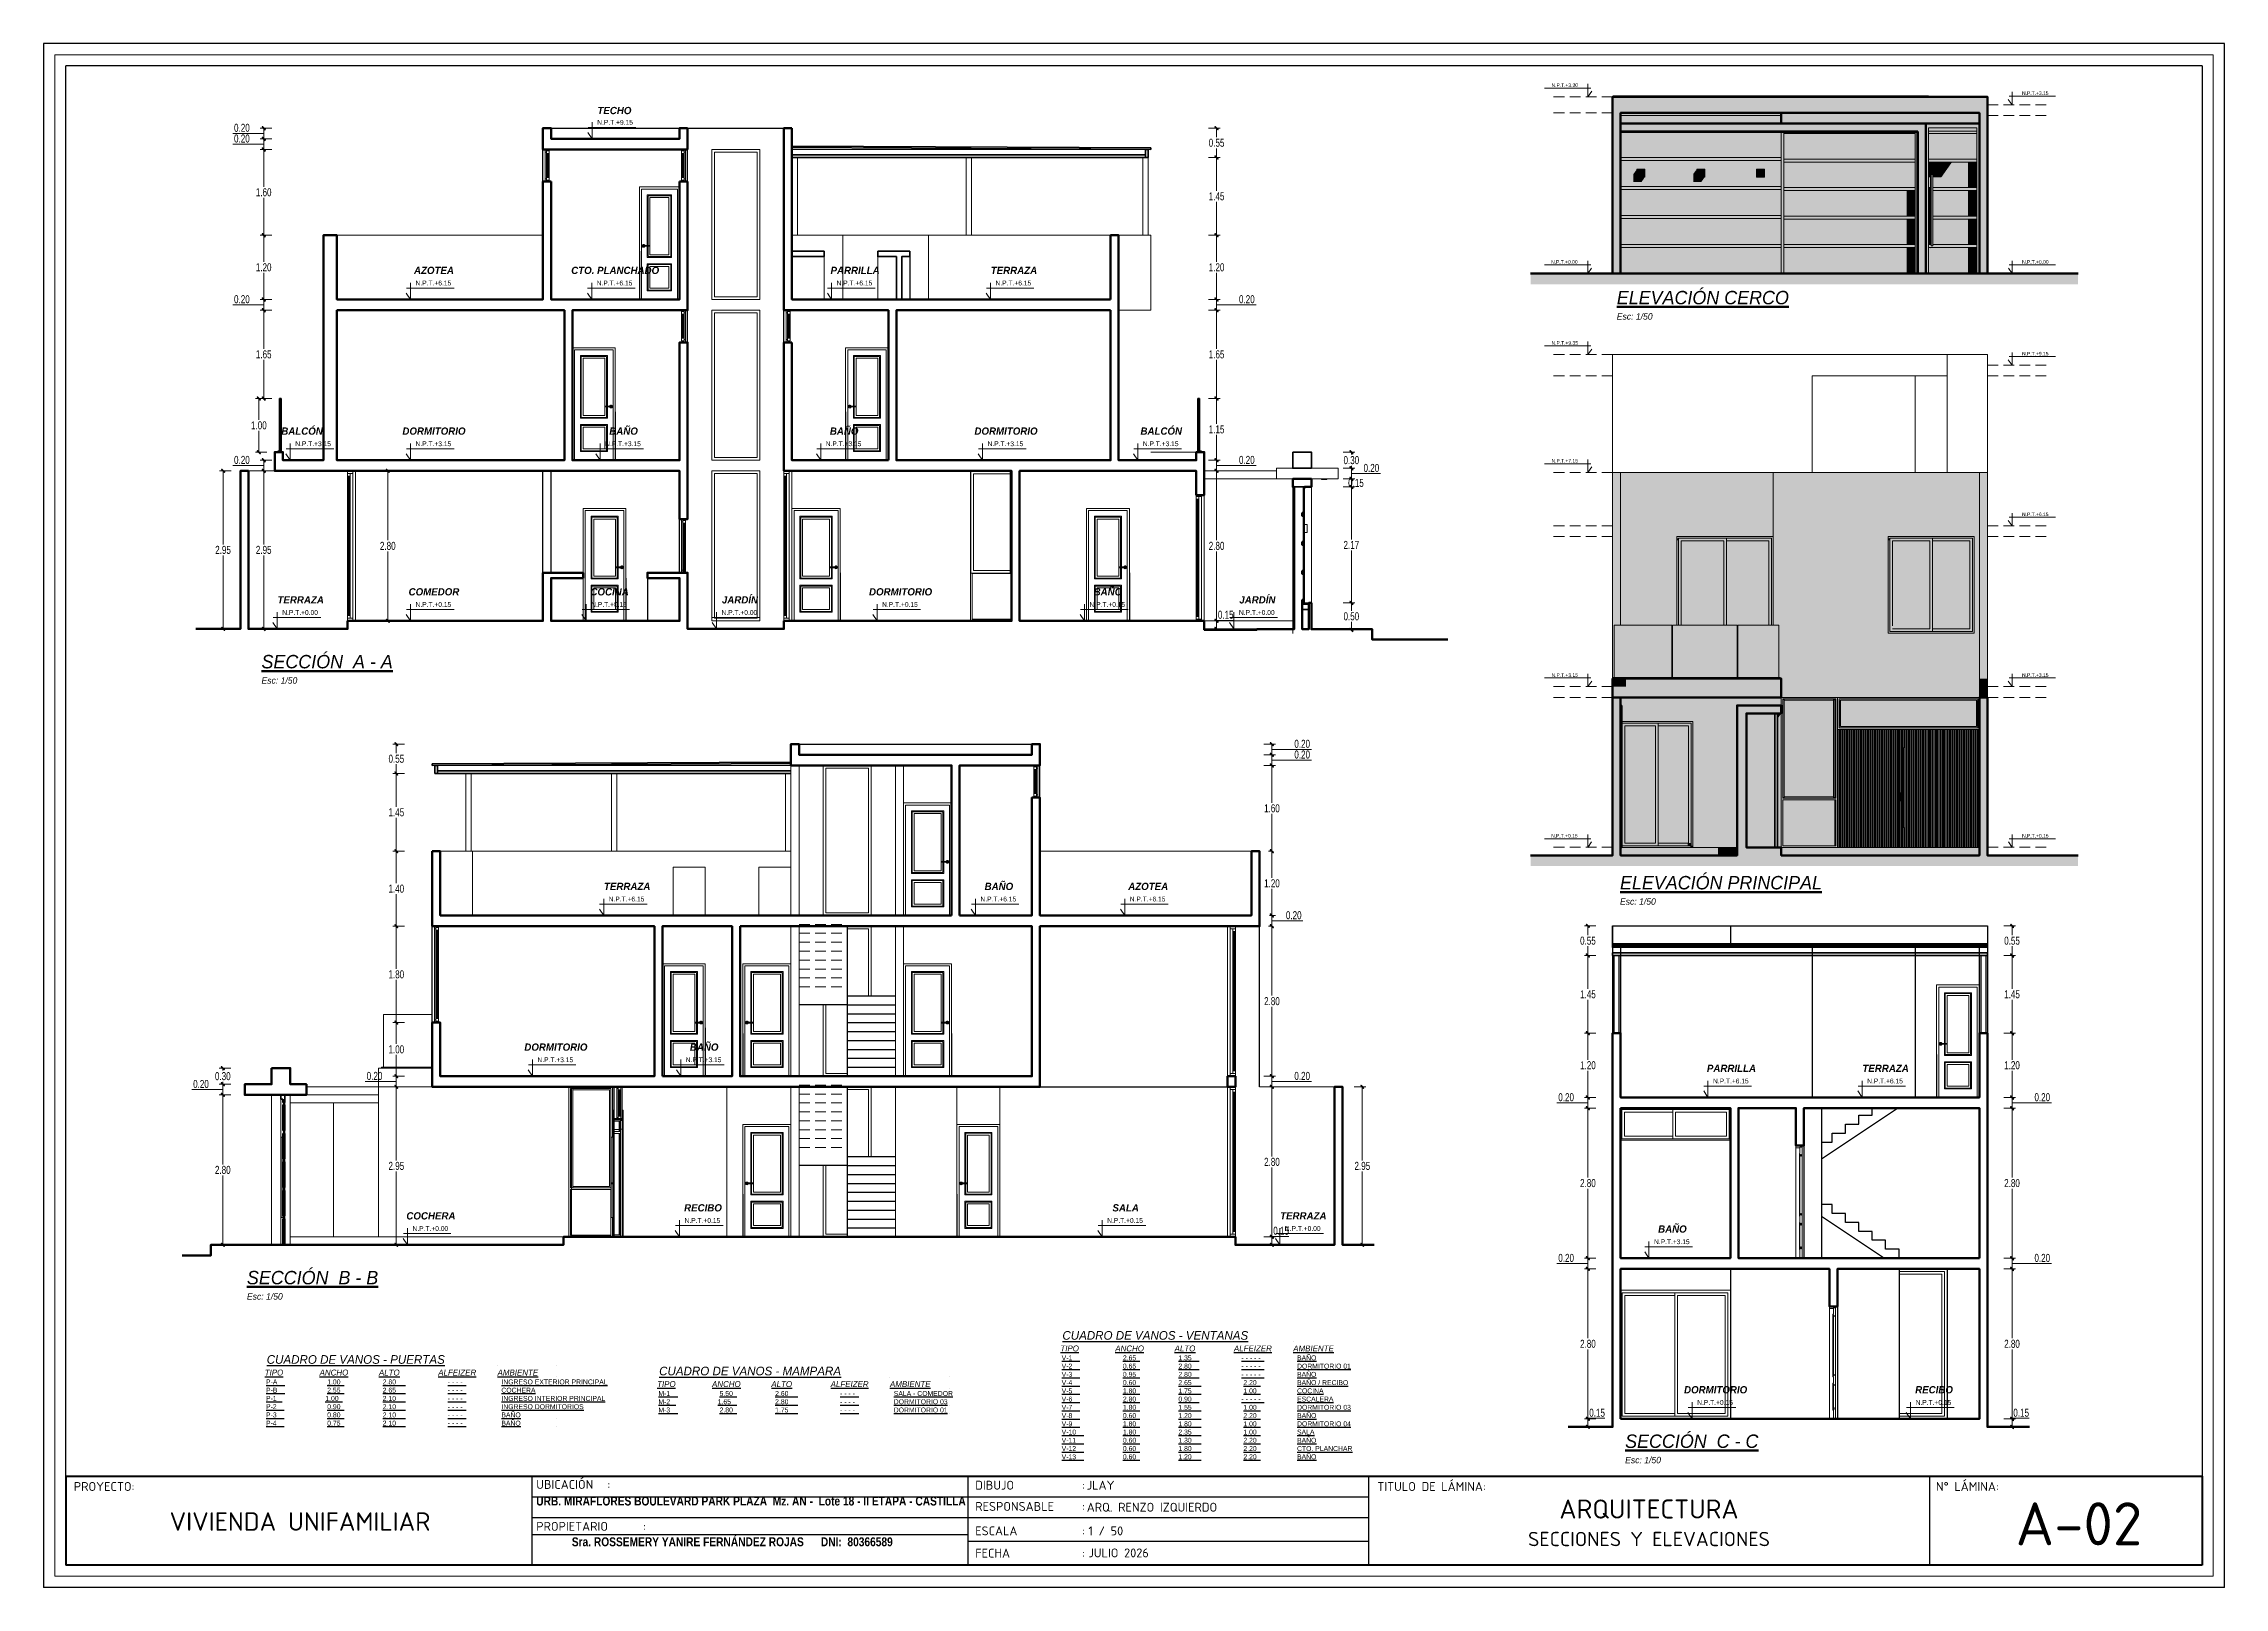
# Model space of a CAD drawing. Header units: millimetres. Extents: x 10610 to 10705, y -16613.7 to -16584.2.
# Drawn here: x 10664.32 to 10705.05, y -16613.54 to -16584.72 of the extents above; entities that cross this region are included whole.
import ezdxf
from ezdxf.enums import TextEntityAlignment as Align

# ---------------------------------------------------------------- set-up
doc = ezdxf.new("R2010")
doc.units = ezdxf.units.MM
doc.linetypes.add('HIDDEN', pattern=[0.375, 0.25, -0.125])
for name, color, linetype, lineweight in [('COTASS', 7, 'Continuous', 5), ('Muro sin techar', 160, 'Continuous', 40), ('Nuevo_Muro_Pluma_Nº__32', 15, 'Continuous', 35), ('Nuevo_p2_Pluma_Nº__27', 7, 'Continuous', 35), ('Nuevo_p2_Pluma_Nº__30', 134, 'Continuous', 35), ('Nuevo_Sanitarios_Pluma_Nº__30', 134, 'Continuous', 35), ('p2', 53, 'Continuous', 20), ('P4', 144, 'Continuous', 40), ('P6', 255, 'Continuous', 20), ('Text. titulos .jlay', 10, 'Continuous', 70)]:
    doc.layers.add(name, color=color, linetype=linetype, lineweight=lineweight)
for name, color, linetype, lineweight, true_color in [('Nuevo_p2_Pluma_Nº__29', 7, 'Continuous', 35, 0x3dad99), ('Nuevo_p2_Pluma_Nº__87', 7, 'Continuous', 20, 0x6a6a6a), ('Nuevo_p2_Pluma_Nº__88', 7, 'Continuous', 20, 0xfd4435), ('Nuevo_p2_Pluma_Nº__89', 7, 'Continuous', 20, 0x71cebe), ('Nuevo_p2_Pluma_Nº__90', 7, 'Continuous', 20, 0x00bfbf), ('Nuevo_Puertas ARCHICAD_Pluma_Nº__23', 7, 'Continuous', 20, 0xff6600), ('Nuevo_Puertas ARCHICAD_Pluma_Nº__3', 7, 'Continuous', 18, 0xff6600), ('Nuevo_Puertas ARCHICAD_Pluma_Nº__43', 7, 'Continuous', 18, 0xff6600), ('Nuevo_Puertas ARCHICAD_Pluma_Nº__87', 7, 'Continuous', 20, 0x6a6a6a), ('Nuevo_Sanitarios_Pluma_Nº__29', 7, 'Continuous', 35, 0x3dad99), ('Nuevo_Sanitarios_Pluma_Nº__90', 7, 'Continuous', 20, 0x00bfbf), ('Nuevo_Ventanas ARCHICAD_Pluma_Nº__23', 7, 'Continuous', 20, 0xff6600), ('Nuevo_Ventanas ARCHICAD_Pluma_Nº__3', 7, 'Continuous', 18, 0xff6600), ('Nuevo_Ventanas ARCHICAD_Pluma_Nº__87', 7, 'Continuous', 20, 0x6a6a6a)]:
    doc.layers.add(name, color=color, linetype=linetype, lineweight=lineweight, true_color=true_color)
doc.styles.add('CENTURY JOSE TEXT', font='GOTHICI.TTF')
doc.styles.add('mahico', font='GOTHIC.TTF', dxfattribs={"width": 0.75})
doc.styles.get("Standard").update_dxf_attribs({"font": 'arial.ttf'})
doc.styles.add('stylus', font='stylu.ttf')
doc.styles.add('TEXTO PRINCIPAL', font='swissek.ttf', dxfattribs={"height": 0.15})
doc.dimstyles.new('50 P', dxfattribs={"dimtxt": 0.15, "dimasz": 0.01, "dimexe": 0.065, "dimexo": 0.0625, "dimgap": 0.025, "dimtad": 1, "dimtih": 1, "dimtoh": 1, "dimzin": 0, "dimdsep": 46, "dimtxsty": 'mahico', "dimblk": 'pa cotas', "dimcen": 0.09, "dimdle": 0.3, "dimclrd": 256, "dimclre": 256, "dimclrt": 256, "dimadec": 0, "dimazin": 0, "dimtfac": 1, "dimtofl": 0, "dimtmove": 0, "dimatfit": 3, "dimfxl": 0.15, "dimfxlon": 1, "dimtolj": 1, "dimtzin": 0, "dimlwd": 5, "dimlwe": 5, "dimarcsym": 0})

msp = doc.modelspace()

# ---------------------------------------------------------------- texts
at = {"style": 'stylus'}
for s, height, p in [('N.P.T.+3.30', 0.06673, (10692.727, -16585.494, 0)), ('N.P.T.+3.15', 0.06673, (10701.514, -16585.644, 0)), ('N.P.T.+9.15', 0.09, (10674.992, -16586.188, 0)), ('N.P.T.+0.00', 0.06673, (10692.72, -16588.794)), ('N.P.T.+0.00', 0.06673, (10701.515, -16588.794)), ('N.P.T.+6.15', 0.09, (10671.599, -16589.188, 0)), ('N.P.T.+6.15', 0.09, (10674.982, -16589.188, 0)), ('N.P.T.+6.15', 0.09, (10679.462, -16589.188, 0)), ('N.P.T.+6.15', 0.09, (10682.43, -16589.188, 0)), ('N.P.T.+9.35', 0.06673, (10692.727, -16590.306, 0)), ('N.P.T.+9.15', 0.06673, (10701.514, -16590.506, 0)), ('N.P.T.+3.15', 0.09, (10669.353, -16592.188, 0)), ('N.P.T.+3.15', 0.09, (10671.599, -16592.188, 0)), ('N.P.T.+3.15', 0.09, (10675.14, -16592.188, 0)), ('N.P.T.+3.15', 0.09, (10679.259, -16592.188, 0)), ('N.P.T.+3.15', 0.09, (10682.282, -16592.188, 0)), ('N.P.T.+3.15', 0.09, (10685.181, -16592.188, 0)), ('N.P.T.+7.15', 0.06673, (10692.727, -16592.506, 0)), ('N.P.T.+6.15', 0.06673, (10701.514, -16593.505, 0)), ('N.P.T.+0.15', 0.09, (10671.599, -16595.188, 0)), ('N.P.T.+0.15', 0.09, (10674.879, -16595.188, 0)), ('N.P.T.+0.15', 0.09, (10680.312, -16595.188, 0)), ('N.P.T.+0.15', 0.09, (10684.185, -16595.188, 0)), ('N.P.T.+0.00', 0.09, (10669.11, -16595.338, 0)), ('N.P.T.+0.00', 0.09, (10677.313, -16595.338, 0)), ('N.P.T.+0.00', 0.09, (10686.976, -16595.338, 0)), ('N.P.T.+3.15', 0.06673, (10692.727, -16596.506, 0)), ('N.P.T.+3.15', 0.06673, (10701.514, -16596.506, 0)), ('N.P.T.+0.15', 0.06673, (10692.72, -16599.506)), ('N.P.T.+0.15', 0.06673, (10701.515, -16599.506)), ('N.P.T.+6.15', 0.09, (10675.206, -16600.687, 0)), ('N.P.T.+6.15', 0.09, (10682.149, -16600.687, 0)), ('N.P.T.+6.15', 0.09, (10684.937, -16600.687, 0)), ('N.P.T.+3.15', 0.09, (10673.876, -16603.687, 0)), ('N.P.T.+3.15', 0.09, (10676.645, -16603.687, 0)), ('N.P.T.+6.15', 0.09, (10695.829, -16604.084, 0)), ('N.P.T.+6.15', 0.09, (10698.708, -16604.084, 0)), ('N.P.T.+0.15', 0.09, (10676.623, -16606.687, 0)), ('N.P.T.+0.15', 0.09, (10684.516, -16606.687, 0)), ('N.P.T.+0.00', 0.09, (10671.542, -16606.837, 0)), ('N.P.T.+0.00', 0.09, (10687.834, -16606.837, 0)), ('N.P.T.+3.15', 0.09, (10694.727, -16607.084, 0)), ('N.P.T.+0.15', 0.09, (10695.534, -16610.084, 0)), ('N.P.T.+0.15', 0.09, (10699.613, -16610.084, 0))]:
    msp.add_text(s, height=height, dxfattribs=at).set_placement(p, align=Align.MIDDLE_CENTER)
for s, insert, char_height, width, attachment_point, style in [('\\pxqc;{\\fCentury Gothic|b1|i1|c0|p34;TECHO}', (10674.09, -16585.9, 0), 0.13558, 1.77979, 1, 'TEXTO PRINCIPAL'), ('\\pxqc;{\\fCentury Gothic|b1|i1|c0|p34;AZOTEA}', (10670.72, -16588.884, 0), 0.13558, 1.77979, 1, 'TEXTO PRINCIPAL'), ('\\pxqc;{\\fCentury Gothic|b1|i1|c0|p34;CTO. PLANCHADO}', (10674.104, -16588.884, 0), 0.13558, 1.77979, 1, 'TEXTO PRINCIPAL'), ('\\pxqc;{\\fCentury Gothic|b1|i1|c0|p34;PARRILLA}', (10678.584, -16588.884, 0), 0.13558, 1.77979, 1, 'TEXTO PRINCIPAL'), ('\\pxqc;{\\fCentury Gothic|b1|i1|c0|p34;TERRAZA}', (10681.551, -16588.884, 0), 0.13558, 1.77979, 1, 'TEXTO PRINCIPAL'), ('\\pxqc;{\\fCentury Gothic|b1|i1|c0|p34;BALCÓN}', (10668.256, -16591.884, 0), 0.13558, 1.77979, 1, 'TEXTO PRINCIPAL'), ('\\pxqc;{\\fCentury Gothic|b1|i1|c0|p34;DORMITORIO}', (10670.72, -16591.884, 0), 0.13558, 1.77979, 1, 'TEXTO PRINCIPAL'), ('\\pxqc;{\\fCentury Gothic|b1|i1|c0|p34;BAÑO}', (10674.261, -16591.884, 0), 0.13558, 1.77979, 1, 'TEXTO PRINCIPAL'), ('\\pxqc;{\\fCentury Gothic|b1|i1|c0|p34;BAÑO}', (10678.38, -16591.884, 0), 0.13558, 1.77979, 1, 'TEXTO PRINCIPAL'), ('\\pxqc;{\\fCentury Gothic|b1|i1|c0|p34;DORMITORIO}', (10681.403, -16591.884, 0), 0.13558, 1.77979, 1, 'TEXTO PRINCIPAL'), ('\\pxqc;{\\fCentury Gothic|b1|i1|c0|p34;BALCÓN}', (10684.302, -16591.884, 0), 0.13558, 1.77979, 1, 'TEXTO PRINCIPAL'), ('\\pxqc;{\\fCentury Gothic|b1|i1|c0|p34;BAÑO}', (10683.306, -16594.884, 0), 0.13558, 1.77979, 1, 'TEXTO PRINCIPAL'), ('\\pxqc;{\\fCentury Gothic|b1|i1|c0|p34;TERRAZA}', (10668.231, -16595.034, 0), 0.13558, 1.77979, 1, 'TEXTO PRINCIPAL'), ('\\pxqc;{\\fCentury Gothic|b1|i1|c0|p34;COMEDOR}', (10670.72, -16594.884, 0), 0.13558, 1.77979, 1, 'TEXTO PRINCIPAL'), ('\\pxqc;{\\fCentury Gothic|b1|i1|c0|p34;COCINA}', (10674, -16594.884, 0), 0.13558, 1.77979, 1, 'TEXTO PRINCIPAL'), ('\\pxqc;{\\fCentury Gothic|b1|i1|c0|p34;JARDÍN}', (10676.434, -16595.034, 0), 0.13558, 1.77979, 1, 'TEXTO PRINCIPAL'), ('\\pxqc;{\\fCentury Gothic|b1|i1|c0|p34;DORMITORIO}', (10679.434, -16594.884, 0), 0.13558, 1.77979, 1, 'TEXTO PRINCIPAL'), ('\\pxqc;{\\fCentury Gothic|b1|i1|c0|p34;JARDÍN}', (10686.097, -16595.034, 0), 0.13558, 1.77979, 1, 'TEXTO PRINCIPAL'), ('\\pxqc;{\\fCentury Gothic|b1|i1|c0|p34;TERRAZA}', (10674.328, -16600.383, 0), 0.13558, 1.77979, 1, 'TEXTO PRINCIPAL'), ('\\pxqc;{\\fCentury Gothic|b1|i1|c0|p34;BAÑO}', (10681.27, -16600.383, 0), 0.13558, 1.77979, 1, 'TEXTO PRINCIPAL'), ('\\pxqc;{\\fCentury Gothic|b1|i1|c0|p34;AZOTEA}', (10684.058, -16600.383, 0), 0.13558, 1.77979, 1, 'TEXTO PRINCIPAL'), ('\\pxqc;{\\fCentury Gothic|b1|i1|c0|p34;DORMITORIO}', (10672.997, -16603.383, 0), 0.13558, 1.77979, 1, 'TEXTO PRINCIPAL'), ('\\pxqc;{\\fCentury Gothic|b1|i1|c0|p34;BAÑO}', (10675.766, -16603.383, 0), 0.13558, 1.77979, 1, 'TEXTO PRINCIPAL'), ('\\pxqc;{\\fCentury Gothic|b1|i1|c0|p34;PARRILLA}', (10694.95, -16603.779, 0), 0.13558, 1.77979, 1, 'TEXTO PRINCIPAL'), ('\\pxqc;{\\fCentury Gothic|b1|i1|c0|p34;TERRAZA}', (10697.829, -16603.779, 0), 0.13558, 1.77979, 1, 'TEXTO PRINCIPAL'), ('\\pxqc;{\\fCentury Gothic|b1|i1|c0|p34;COCHERA}', (10670.663, -16606.533, 0), 0.13558, 1.77979, 1, 'TEXTO PRINCIPAL'), ('\\pxqc;{\\fCentury Gothic|b1|i1|c0|p34;RECIBO}', (10675.744, -16606.383, 0), 0.13558, 1.77979, 1, 'TEXTO PRINCIPAL'), ('\\pxqc;{\\fCentury Gothic|b1|i1|c0|p34;SALA}', (10683.637, -16606.383, 0), 0.13558, 1.77979, 1, 'TEXTO PRINCIPAL'), ('\\pxqc;{\\fCentury Gothic|b1|i1|c0|p34;TERRAZA}', (10686.955, -16606.533, 0), 0.13558, 1.77979, 1, 'TEXTO PRINCIPAL'), ('\\pxqc;{\\fCentury Gothic|b1|i1|c0|p34;BAÑO}', (10693.848, -16606.779, 0), 0.13558, 1.77979, 1, 'TEXTO PRINCIPAL'), ('{\\H0.58333x;\\L  CUADRO DE VANOS - VENTANAS^I^I\\H0.85714x;\\P\\H0.8x;  TIPO^IANCHO^IALTO^IALFEIZER^IAMBIENTE^I\\P\\fCentury Gothic|b0|i0|c0|p34;\\H0.83333x;   V-1^I    2.65^I  1.35^I    - - - - -^I  BAÑO^I\\P   V-2^I    0.65^I  2.80^I    - - - - -^I  DORMITORIO 01^I\\P   V-3^I    0.95^I  2.80^I    - - - - -^I  BAÑO^I\\P   V-4^I    0.60^I  2.65^I     2.20^I  BAÑO / RECIBO^I\\P   V-5^I    1.80^I  1.75^I     1.00^I  COCINA^I\\P   V-6^I    2.80^I  0.90^I    - - - - -^I  ESCALERA^I\\P   V-7^I    1.80^I  1.55^I     1.00^I  DORMITORIO 03^I\\P   V-8^I    0.60^I  1.20^I     2.20^I  BAÑO^I\\P   V-9^I    1.80^I  1.80^I     1.00^I  DORMITORIO 04^I\\P   V-10^I    1.80^I  2.35^I     1.00^I  SALA^I\\P   V-11^I    0.60^I  1.30^I     2.20^I  BAÑO^I\\P   V-12^I    0.60^I  1.80^I     2.20^I  CTO. PLANCHAR^I\\P   V-13^I    0.60^I  1.20^I     2.20^I  BAÑO^I}', (10683.226, -16611.146), 0.27694, 9.93417, 7, 'CENTURY JOSE TEXT'), ('{\\H0.58333x;\\L  CUADRO DE VANOS - PUERTAS^I^I^I   \\H0.85714x;   \\P\\H0.8x;  TIPO^IANCHO^IALTO^IALFEIZER^IAMBIENTE^I^I\\P\\fCentury Gothic|b0|i0|c0|p34;\\H0.83333x;   P-A^I    1.00^I  2.80^I     - - - -^I  INGRESO EXTERIOR PRINCIPAL^I\\P   P-B^I    2.55^I  2.65^I     - - - -^I  COCHERA^I^I\\P   P-1^I   1.00^I  2.10^I     - - - -^I  INGRESO INTERIOR PRINCIPAL^I\\P   P-2^I    0.90^I  2.10^I     - - - -^I  INGRESO DORMITORIOS^I\\P   P-3^I    0.80^I  2.10^I     - - - -^I  BAÑO^I^I\\P   P-4^I    0.75^I  2.10^I     - - - -^I  BAÑO^I^I}', (10668.367, -16610.518), 0.276944, 7.40254, 7, 'CENTURY JOSE TEXT'), ('{\\H0.58333x;\\L  CUADRO DE VANOS - MAMPARA^I^I\\H0.85714x;^I\\P\\H0.8x;  TIPO^IANCHO^IALTO^IALFEIZER^IAMBIENTE^I^I\\P\\fCentury Gothic|b0|i0|c0|p34;\\H0.83333x;   M-1^I    5.50^I  2.60^I     - - - -^I  SALA - COMEDOR^I\\P   M-2^I   1.65 ^I  2.80^I     - - - -^I  DORMITORIO 03^I^I\\P   M-3^I    2.80^I  1.75^I     - - - -^I  DORMITORIO 01^I^I}', (10675.695, -16610.272), 0.27694, 7.40254, 7, 'CENTURY JOSE TEXT'), ('\\pxqc;{\\fCentury Gothic|b1|i1|c0|p34;DORMITORIO}', (10694.655, -16609.779, 0), 0.13558, 1.77979, 1, 'TEXTO PRINCIPAL'), ('\\pxqc;{\\fCentury Gothic|b1|i1|c0|p34;RECIBO}', (10698.734, -16609.779, 0), 0.13558, 1.77979, 1, 'TEXTO PRINCIPAL')]:
    msp.add_mtext(s, dxfattribs=dict(insert=insert, char_height=char_height, width=width, attachment_point=attachment_point, style=style))
at = {"attachment_point": 1}
for s, width, insert, char_height in [('\\pxqc;{\\fISOCPEUR|b0|i0|c0|p34;ARQUITECTURA}', 10.47642, (10689.062, -16611.895), 0.35653), ('{\\fISOCPEUR|b1|i0|c0|p34;A-02}', 0.54134, (10701.146, -16611.948), 0.80219), ('\\pxqc;{\\fISOCPEUR|b0|i0|c0|p34;SECCIONES Y ELEVACIONES}', 10.47642, (10689.062, -16612.5), 0.2674)]:
    msp.add_mtext_dynamic_manual_height_columns(s, width=width, gutter_width=0.055, heights=[0], dxfattribs=dict(at, insert=insert, char_height=char_height))
at = {"layer": 'Text. titulos .jlay', "char_height": 0.3, "width": 6.02045, "attachment_point": 7, "style": 'CENTURY JOSE TEXT'}
for s, insert in [('{\\H0.83333x;\\LELEVACIÓN CERCO\\P\\H0.48x;\\lEsc: 1/50}', (10693.699, -16589.873)), ('{\\H0.83333x;\\LSECCIÓN  A - A\\P\\H0.48x;\\lEsc: 1/50}', (10668.389, -16596.669)), ('{\\H0.83333x;\\LELEVACIÓN PRINCIPAL\\P\\H0.48x;\\lEsc: 1/50}', (10693.759, -16600.795)), ('{\\H0.83333x;\\LSECCIÓN  B - B\\P\\H0.48x;\\lEsc: 1/50}', (10668.117, -16608.167)), ('{\\H0.83333x;\\LSECCIÓN  C - C\\P\\H0.48x;\\lEsc: 1/50}', (10693.855, -16611.221))]:
    msp.add_mtext(s, dxfattribs=dict(at, insert=insert))

# ---------------------------------------------------------------- blocks, each defined once
blk = doc.blocks.new('NPTERNA')
at = {"layer": 'p2', "color": 7}
for p, q in [((0.212, 0), (0.142, 0.102)), ((0.212, 0.24), (0.212, 0))]:
    blk.add_line(p, q, dxfattribs=at)
blk.add_lwpolyline([(1.024, 0.162), (0.158, 0.162)], dxfattribs=at)
blk = doc.blocks.new('TRJHTRJHR')
at = {"layer": 'p2'}
for q in [(2575.005, 1629.501, 0), (2575.085, 1629.691, 0)]:
    blk.add_line((2575.085, 1629.381, 0), q, dxfattribs=at)
at = {"layer": 'p2', "elevation": 0}
blk.add_lwpolyline([(2575.897, 1629.593), (2575.009, 1629.593), (2575.009, 1629.593)], dxfattribs=at)
blk = doc.blocks.new('HTRHTRHTR')
for p, q in [((3391.88, 437.54), (3391.88, -165.78)), ((4244.53, 437.54), (3391.88, 437.54)), ((4244.53, -165.78), (4244.53, 437.54)), ((3400.57, -157.09), (3400.57, 428.85)), ((4235.83, 428.85), (3400.57, 428.85)), ((4235.83, 428.85), (4235.83, -157.09)), ((3400.57, -122.31), (4235.83, -122.31)), ((3582.74, -122.31), (3582.74, -157.09)), ((3944.67, -122.31), (3596.93, -122.31)), ((3753.41, -157.09), (3753.41, -122.31)), ((3909.89, -122.31), (3909.89, -157.09)), ((4129.23, -122.31), (4129.23, -157.09)), ((3909.89, -130.47), (3582.74, -130.47)), ((3909.89, -138.63), (3582.74, -138.63)), ((3753.41, -145.26), (3582.74, -145.26)), ((3909.89, -147.86), (3753.41, -147.86)), ((4235.83, -157.09), (3400.57, -157.09)), ((3400.57, -157.09), (4235.83, -157.09)), ((3770.8, -157.09), (3944.67, -157.09)), ((4244.53, -165.78), (3391.88, -165.78))]:
    blk.add_line(p, q)
at = {"layer": 'P4', "color": 7}
for p, q in [((3400.57, -122.31), (4235.83, -122.31)), ((3400.57, -122.31), (3400.57, -157.09)), ((4235.83, -122.31), (4235.83, -157.09)), ((4235.83, -157.09), (3400.57, -157.09))]:
    blk.add_line(p, q, dxfattribs=at)
at = {"layer": 'P6', "color": 7}
for p, q in [((3396.22, -161.44), (3396.22, 433.19)), ((3396.22, 433.19), (4240.18, 433.19)), ((4240.18, 433.19), (4240.18, -161.44)), ((4240.18, -161.44), (3396.22, -161.44))]:
    blk.add_line(p, q, dxfattribs=at)
at = {"attachment_point": 1}
for s, width, heights, insert, char_height in [('{\\fISOCPEUR|b0|i0|c0|p34;PROYECTO:}', 4.5892, [0], (3403.69, -124.61), 3.4774), ('{\\fISOCPEUR|b0|i0|c0|p34;UBICACIÓN^I:\\P\\H0.11883x;\\P\\fArial Narrow|b1|i0|c0|p34;\\H8.4156x;URB. MIRAFLORES BOULEVARD PARK PLAZA  Mz. AN -  Lote 18 - II ETAPA - CASTILLA}', 170.715, [0], (3584.49, -123.81), 3.47742), ('{\\fISOCPEUR|b0|i0|c0|p34;DIBUJO^I^I:}', 49.8343, [0], (3756.13, -124.11), 3.4774), ('{\\fISOCPEUR|b0|i0|c0|p34;JLAY}', 4.5892, [0], (3799.74, -124.11), 3.4774), ('{\\fISOCPEUR|b0|i0|c0|p34;TITULO DE LÁMINA:}', 53.1793, [0], (3913.33, -124.61), 3.4774), ('{\\fISOCPEUR|b0|i0|c0|p34;N° LÁMINA:}', 41.0566, [0], (4131.75, -124.61), 3.4774), ('{\\fISOCPEUR|b0|i0|c0|p34;VIVIENDA UNIFAMILIAR}', 97.0093, [0], (3441.14, -136.44), 7.2059), ('{\\fISOCPEUR|b0|i0|c0|p34;RESPONSABLE^I:}', 50.7606, [0], (3756.13, -132.4), 3.4774), ('{\\fISOCPEUR|b0|i0|c0|p34;ARQ. RENZO IZQUIERDO}', 60.2049, [0], (3799.74, -132.71), 3.4774), ('{\\fISOCPEUR|b0|i0|c0|p34;PROPIETARIO^I:\\P\\H0.04009x;\\P\\fArial Narrow|b1|i0|c0|p34;\\H24.94136x;^ISra. ROSSEMERY YANIRE FERNÁNDEZ ROJAS ^IDNI:  80366589}', 173.2287, [0], (3584.49, -140.2), 3.4774), ('{\\fISOCPEUR|b0|i0|c0|p34;ESCALA^I^I:}', 49.3011, [0], (3756.13, -141.96), 3.4774), ('{\\fISOCPEUR|b0|i0|c0|p34;1 / 50}', 38.6139, [0], (3800.4, -141.96), 3.4774), ('{\\fISOCPEUR|b0|i0|c0|p34;FECHA^I^I^I:}', 44.5981, [0], (3756.13, -150.68), 3.4774), ('{\\fISOCPEUR|b0|i0|c0|p34;JULIO 2026}', 48.5378, [3.48], (3800.4, -150.57), 3.4774)]:
    blk.add_mtext_dynamic_manual_height_columns(s, width=width, gutter_width=1.07, heights=heights, dxfattribs=dict(at, insert=insert, char_height=char_height))
blk = doc.blocks.new('pa cotas')
h = blk.add_hatch(color=256)
h.paths.add_polyline_path([(2.4, 3.1), (-3.1, -2.4), (-2.4, -3.1)])
h.paths.add_polyline_path([(3.1, 2.4), (2.4, 3.1), (-2.4, -3.1)])
blk.add_line((-2.4, -3.1), (2.4, 3.1))
blk.add_lwpolyline([(3.1, 2.4), (2.4, 3.1), (-3.1, -2.4), (-2.4, -3.1)], close=True)
blk = doc.blocks.new('*D547')
at = {"lineweight": 5, "transparency": 16777216}
for p, q in [((10667.821, -16592.695), (10667.606, -16592.695)), ((10667.671, -16592.705), (10667.671, -16594.066)), ((10667.671, -16595.635), (10667.671, -16594.274)), ((10667.821, -16595.645), (10667.606, -16595.645))]:
    blk.add_line(p, q, dxfattribs=at)
at = {"layer": 'Defpoints', "color": 0, "transparency": 16777216}
for p in [(10667.671, -16592.695), (10667.996, -16592.695), (10667.996, -16595.645)]:
    blk.add_point(p, dxfattribs=at)
at = {"lineweight": 5, "transparency": 16777216, "xscale": 0.01, "yscale": 0.01, "zscale": 0.01}
for p, rotation in [((10667.671, -16592.695), 90), ((10667.671, -16595.645), 270)]:
    blk.add_blockref('pa cotas', p, dxfattribs=dict(at, rotation=rotation))
at = {"transparency": 16777216, "insert": (10667.671, -16594.17), "char_height": 0.15, "attachment_point": 5, "style": 'mahico'}
blk.add_mtext('\\A1;2.95', dxfattribs=at)
blk = doc.blocks.new('*D548')
at = {"lineweight": 5, "transparency": 16777216}
for p, q in [((10670.597, -16592.695), (10670.812, -16592.695)), ((10670.747, -16592.705), (10670.747, -16593.991)), ((10670.747, -16595.485), (10670.747, -16594.199)), ((10670.597, -16595.495), (10670.812, -16595.495))]:
    blk.add_line(p, q, dxfattribs=at)
at = {"layer": 'Defpoints', "color": 0, "transparency": 16777216}
for p in [(10670.491, -16592.695), (10670.747, -16592.695), (10670.491, -16595.495)]:
    blk.add_point(p, dxfattribs=at)
at = {"lineweight": 5, "transparency": 16777216, "xscale": 0.01, "yscale": 0.01, "zscale": 0.01}
for p, rotation in [((10670.747, -16592.695), 90), ((10670.747, -16595.495), 270)]:
    blk.add_blockref('pa cotas', p, dxfattribs=dict(at, rotation=rotation))
at = {"transparency": 16777216, "insert": (10670.747, -16594.095), "char_height": 0.15, "attachment_point": 5, "style": 'mahico'}
blk.add_mtext('\\A1;2.80', dxfattribs=at)
blk = doc.blocks.new('*D549')
at = {"lineweight": 5, "transparency": 16777216}
for p, q in [((10668.576, -16592.695), (10668.365, -16592.695)), ((10668.43, -16592.705), (10668.43, -16594.066)), ((10668.43, -16595.635), (10668.43, -16594.274)), ((10668.28, -16595.645), (10668.495, -16595.645))]:
    blk.add_line(p, q, dxfattribs=at)
at = {"layer": 'Defpoints', "color": 0, "transparency": 16777216}
for p in [(10668.43, -16592.695), (10668.638, -16592.695), (10668.146, -16595.645)]:
    blk.add_point(p, dxfattribs=at)
at = {"lineweight": 5, "transparency": 16777216, "xscale": 0.01, "yscale": 0.01, "zscale": 0.01}
for p, rotation in [((10668.43, -16592.695), 90), ((10668.43, -16595.645), 270)]:
    blk.add_blockref('pa cotas', p, dxfattribs=dict(at, rotation=rotation))
at = {"transparency": 16777216, "insert": (10668.43, -16594.17), "char_height": 0.15, "attachment_point": 5, "style": 'mahico'}
blk.add_mtext('\\A1;2.95', dxfattribs=at)
blk = doc.blocks.new('*D550')
at = {"lineweight": 5, "transparency": 16777216}
for p, q in [((10668.194, -16592.595), (10667.851, -16592.595)), ((10668.43, -16592.595), (10668.194, -16592.595)), ((10668.58, -16592.495), (10668.365, -16592.495)), ((10668.576, -16592.695), (10668.365, -16592.695)), ((10668.43, -16592.685), (10668.43, -16592.505))]:
    blk.add_line(p, q, dxfattribs=at)
at = {"layer": 'Defpoints', "color": 0, "transparency": 16777216}
for p in [(10668.43, -16592.495), (10668.638, -16592.695), (10668.788, -16592.495)]:
    blk.add_point(p, dxfattribs=at)
at = {"lineweight": 5, "transparency": 16777216, "xscale": 0.01, "yscale": 0.01, "zscale": 0.01}
for p, rotation in [((10668.43, -16592.495), 90), ((10668.43, -16592.695), 270)]:
    blk.add_blockref('pa cotas', p, dxfattribs=dict(at, rotation=rotation))
at = {"transparency": 16777216, "insert": (10668.023, -16592.491), "char_height": 0.15, "attachment_point": 5, "style": 'mahico'}
blk.add_mtext('\\A1;0.20', dxfattribs=at)
blk = doc.blocks.new('*D551')
at = {"lineweight": 5, "transparency": 16777216}
for p, q in [((10668.49, -16591.345), (10668.275, -16591.345)), ((10668.34, -16591.355), (10668.34, -16591.741)), ((10668.34, -16592.335), (10668.34, -16591.949)), ((10668.49, -16592.345), (10668.275, -16592.345))]:
    blk.add_line(p, q, dxfattribs=at)
at = {"layer": 'Defpoints', "color": 0, "transparency": 16777216}
for p in [(10668.34, -16591.345), (10668.728, -16591.345), (10668.638, -16592.345)]:
    blk.add_point(p, dxfattribs=at)
at = {"lineweight": 5, "transparency": 16777216, "xscale": 0.01, "yscale": 0.01, "zscale": 0.01}
for p, rotation in [((10668.34, -16591.345), 90), ((10668.34, -16592.345), 270)]:
    blk.add_blockref('pa cotas', p, dxfattribs=dict(at, rotation=rotation))
at = {"transparency": 16777216, "insert": (10668.34, -16591.845), "char_height": 0.15, "attachment_point": 5, "style": 'mahico'}
blk.add_mtext('\\A1;1.00', dxfattribs=at)
blk = doc.blocks.new('*D552')
at = {"lineweight": 5, "transparency": 16777216}
for p, q in [((10668.58, -16589.695), (10668.365, -16589.695)), ((10668.43, -16589.705), (10668.43, -16590.416)), ((10668.43, -16591.335), (10668.43, -16590.624)), ((10668.58, -16591.345), (10668.365, -16591.345))]:
    blk.add_line(p, q, dxfattribs=at)
at = {"layer": 'Defpoints', "color": 0, "transparency": 16777216}
for p in [(10668.43, -16589.695), (10669.796, -16589.695), (10668.728, -16591.345)]:
    blk.add_point(p, dxfattribs=at)
at = {"lineweight": 5, "transparency": 16777216, "xscale": 0.01, "yscale": 0.01, "zscale": 0.01}
for p, rotation in [((10668.43, -16589.695), 90), ((10668.43, -16591.345), 270)]:
    blk.add_blockref('pa cotas', p, dxfattribs=dict(at, rotation=rotation))
at = {"transparency": 16777216, "insert": (10668.43, -16590.52), "char_height": 0.15, "attachment_point": 5, "style": 'mahico'}
blk.add_mtext('\\A1;1.65', dxfattribs=at)
blk = doc.blocks.new('*D553')
at = {"lineweight": 5, "transparency": 16777216}
for p, q in [((10668.58, -16589.495), (10668.365, -16589.495)), ((10668.43, -16589.685), (10668.43, -16589.505)), ((10668.194, -16589.595), (10667.851, -16589.595)), ((10668.43, -16589.595), (10668.194, -16589.595)), ((10668.58, -16589.695), (10668.365, -16589.695))]:
    blk.add_line(p, q, dxfattribs=at)
at = {"layer": 'Defpoints', "color": 0, "transparency": 16777216}
for p in [(10668.43, -16589.495), (10669.796, -16589.495), (10669.796, -16589.695)]:
    blk.add_point(p, dxfattribs=at)
at = {"lineweight": 5, "transparency": 16777216, "xscale": 0.01, "yscale": 0.01, "zscale": 0.01}
for p, rotation in [((10668.43, -16589.495), 90), ((10668.43, -16589.695), 270)]:
    blk.add_blockref('pa cotas', p, dxfattribs=dict(at, rotation=rotation))
at = {"transparency": 16777216, "insert": (10668.023, -16589.491), "char_height": 0.15, "attachment_point": 5, "style": 'mahico'}
blk.add_mtext('\\A1;0.20', dxfattribs=at)
blk = doc.blocks.new('*D554')
at = {"lineweight": 5, "transparency": 16777216}
for p, q in [((10668.58, -16588.295), (10668.365, -16588.295)), ((10668.43, -16588.305), (10668.43, -16588.791)), ((10668.43, -16589.485), (10668.43, -16588.999)), ((10668.58, -16589.495), (10668.365, -16589.495))]:
    blk.add_line(p, q, dxfattribs=at)
at = {"layer": 'Defpoints', "color": 0, "transparency": 16777216}
for p in [(10668.43, -16588.295), (10669.546, -16588.295), (10669.796, -16589.495)]:
    blk.add_point(p, dxfattribs=at)
at = {"lineweight": 5, "transparency": 16777216, "xscale": 0.01, "yscale": 0.01, "zscale": 0.01}
for p, rotation in [((10668.43, -16588.295), 90), ((10668.43, -16589.495), 270)]:
    blk.add_blockref('pa cotas', p, dxfattribs=dict(at, rotation=rotation))
at = {"transparency": 16777216, "insert": (10668.43, -16588.895), "char_height": 0.15, "attachment_point": 5, "style": 'mahico'}
blk.add_mtext('\\A1;1.20', dxfattribs=at)
blk = doc.blocks.new('*D555')
at = {"lineweight": 5, "transparency": 16777216}
for p, q in [((10668.58, -16586.695), (10668.365, -16586.695)), ((10668.43, -16586.705), (10668.43, -16587.391)), ((10668.43, -16588.285), (10668.43, -16587.599)), ((10668.58, -16588.295), (10668.365, -16588.295))]:
    blk.add_line(p, q, dxfattribs=at)
at = {"layer": 'Defpoints', "color": 0, "transparency": 16777216}
for p in [(10668.43, -16586.695), (10673.646, -16586.695), (10669.546, -16588.295)]:
    blk.add_point(p, dxfattribs=at)
at = {"lineweight": 5, "transparency": 16777216, "xscale": 0.01, "yscale": 0.01, "zscale": 0.01}
for p, rotation in [((10668.43, -16586.695), 90), ((10668.43, -16588.295), 270)]:
    blk.add_blockref('pa cotas', p, dxfattribs=dict(at, rotation=rotation))
at = {"transparency": 16777216, "insert": (10668.43, -16587.495), "char_height": 0.15, "attachment_point": 5, "style": 'mahico'}
blk.add_mtext('\\A1;1.60', dxfattribs=at)
blk = doc.blocks.new('*D556')
at = {"lineweight": 5, "transparency": 16777216}
for p, q in [((10668.194, -16586.595), (10667.851, -16586.595)), ((10668.43, -16586.595), (10668.194, -16586.595)), ((10668.58, -16586.495), (10668.365, -16586.495)), ((10668.58, -16586.695), (10668.365, -16586.695)), ((10668.43, -16586.685), (10668.43, -16586.505))]:
    blk.add_line(p, q, dxfattribs=at)
at = {"layer": 'Defpoints', "color": 0, "transparency": 16777216}
for p in [(10668.43, -16586.495), (10673.646, -16586.695), (10673.796, -16586.495)]:
    blk.add_point(p, dxfattribs=at)
at = {"lineweight": 5, "transparency": 16777216, "xscale": 0.01, "yscale": 0.01, "zscale": 0.01}
for p, rotation in [((10668.43, -16586.495), 90), ((10668.43, -16586.695), 270)]:
    blk.add_blockref('pa cotas', p, dxfattribs=dict(at, rotation=rotation))
at = {"transparency": 16777216, "insert": (10668.023, -16586.491), "char_height": 0.15, "attachment_point": 5, "style": 'mahico'}
blk.add_mtext('\\A1;0.20', dxfattribs=at)
blk = doc.blocks.new('*D557')
at = {"lineweight": 5, "transparency": 16777216}
for p, q in [((10668.58, -16586.295), (10668.365, -16586.295)), ((10668.43, -16586.485), (10668.43, -16586.305)), ((10668.194, -16586.395), (10667.851, -16586.395)), ((10668.43, -16586.395), (10668.194, -16586.395)), ((10668.58, -16586.495), (10668.365, -16586.495))]:
    blk.add_line(p, q, dxfattribs=at)
at = {"layer": 'Defpoints', "color": 0, "transparency": 16777216}
for p in [(10668.43, -16586.295), (10673.646, -16586.295), (10673.796, -16586.495)]:
    blk.add_point(p, dxfattribs=at)
at = {"lineweight": 5, "transparency": 16777216, "xscale": 0.01, "yscale": 0.01, "zscale": 0.01}
for p, rotation in [((10668.43, -16586.295), 90), ((10668.43, -16586.495), 270)]:
    blk.add_blockref('pa cotas', p, dxfattribs=dict(at, rotation=rotation))
at = {"transparency": 16777216, "insert": (10668.023, -16586.291), "char_height": 0.15, "attachment_point": 5, "style": 'mahico'}
blk.add_mtext('\\A1;0.20', dxfattribs=at)
blk = doc.blocks.new('*D558')
at = {"lineweight": 5, "transparency": 16777216}
for p, q in [((10686.075, -16595.495), (10686.29, -16595.495)), ((10686.075, -16595.645), (10686.29, -16595.645)), ((10686.225, -16595.495), (10686.225, -16595.485)), ((10686.225, -16595.485), (10686.542, -16595.485)), ((10686.225, -16595.635), (10686.225, -16595.505))]:
    blk.add_line(p, q, dxfattribs=at)
at = {"layer": 'Defpoints', "color": 0, "transparency": 16777216}
for p in [(10685.996, -16595.495), (10685.996, -16595.645), (10686.225, -16595.495)]:
    blk.add_point(p, dxfattribs=at)
at = {"lineweight": 5, "transparency": 16777216, "xscale": 0.01, "yscale": 0.01, "zscale": 0.01}
for p, rotation in [((10686.225, -16595.495), 90), ((10686.225, -16595.645), 270)]:
    blk.add_blockref('pa cotas', p, dxfattribs=dict(at, rotation=rotation))
at = {"transparency": 16777216, "insert": (10686.396, -16595.381), "char_height": 0.15, "attachment_point": 5, "style": 'mahico'}
blk.add_mtext('\\A1;0.15', dxfattribs=at)
blk = doc.blocks.new('*D559')
at = {"lineweight": 5, "transparency": 16777216}
for p, q in [((10686.075, -16592.695), (10686.29, -16592.695)), ((10686.225, -16592.705), (10686.225, -16593.991)), ((10686.225, -16595.485), (10686.225, -16594.199)), ((10686.075, -16595.495), (10686.29, -16595.495))]:
    blk.add_line(p, q, dxfattribs=at)
at = {"layer": 'Defpoints', "color": 0, "transparency": 16777216}
for p in [(10685.846, -16592.695), (10686.225, -16592.695), (10685.996, -16595.495)]:
    blk.add_point(p, dxfattribs=at)
at = {"lineweight": 5, "transparency": 16777216, "xscale": 0.01, "yscale": 0.01, "zscale": 0.01}
for p, rotation in [((10686.225, -16592.695), 90), ((10686.225, -16595.495), 270)]:
    blk.add_blockref('pa cotas', p, dxfattribs=dict(at, rotation=rotation))
at = {"transparency": 16777216, "insert": (10686.225, -16594.095), "char_height": 0.15, "attachment_point": 5, "style": 'mahico'}
blk.add_mtext('\\A1;2.80', dxfattribs=at)
blk = doc.blocks.new('*D560')
at = {"lineweight": 5, "transparency": 16777216}
for p, q in [((10686.075, -16592.495), (10686.29, -16592.495)), ((10686.075, -16592.695), (10686.29, -16592.695)), ((10686.225, -16592.685), (10686.225, -16592.505)), ((10686.225, -16592.595), (10686.618, -16592.595)), ((10686.618, -16592.595), (10686.962, -16592.595))]:
    blk.add_line(p, q, dxfattribs=at)
at = {"layer": 'Defpoints', "color": 0, "transparency": 16777216}
for p in [(10685.846, -16592.495), (10685.846, -16592.695), (10686.225, -16592.495)]:
    blk.add_point(p, dxfattribs=at)
at = {"lineweight": 5, "transparency": 16777216, "xscale": 0.01, "yscale": 0.01, "zscale": 0.01}
for p, rotation in [((10686.225, -16592.495), 90), ((10686.225, -16592.695), 270)]:
    blk.add_blockref('pa cotas', p, dxfattribs=dict(at, rotation=rotation))
at = {"transparency": 16777216, "insert": (10686.79, -16592.491), "char_height": 0.15, "attachment_point": 5, "style": 'mahico'}
blk.add_mtext('\\A1;0.20', dxfattribs=at)
blk = doc.blocks.new('*D561')
at = {"lineweight": 5, "transparency": 16777216}
for p, q in [((10686.075, -16591.345), (10686.29, -16591.345)), ((10686.225, -16591.355), (10686.225, -16591.818)), ((10686.225, -16592.485), (10686.225, -16592.022)), ((10686.075, -16592.495), (10686.29, -16592.495))]:
    blk.add_line(p, q, dxfattribs=at)
at = {"layer": 'Defpoints', "color": 0, "transparency": 16777216}
for p in [(10685.891, -16591.345), (10686.225, -16591.345), (10685.846, -16592.495)]:
    blk.add_point(p, dxfattribs=at)
at = {"lineweight": 5, "transparency": 16777216, "xscale": 0.01, "yscale": 0.01, "zscale": 0.01}
for p, rotation in [((10686.225, -16591.345), 90), ((10686.225, -16592.495), 270)]:
    blk.add_blockref('pa cotas', p, dxfattribs=dict(at, rotation=rotation))
at = {"transparency": 16777216, "insert": (10686.225, -16591.92), "char_height": 0.15, "attachment_point": 5, "style": 'mahico'}
blk.add_mtext('\\A1;1.15', dxfattribs=at)
blk = doc.blocks.new('*D562')
at = {"lineweight": 5, "transparency": 16777216}
for p, q in [((10686.075, -16589.695), (10686.29, -16589.695)), ((10686.225, -16589.705), (10686.225, -16590.416)), ((10686.225, -16591.335), (10686.225, -16590.624)), ((10686.075, -16591.345), (10686.29, -16591.345))]:
    blk.add_line(p, q, dxfattribs=at)
at = {"layer": 'Defpoints', "color": 0, "transparency": 16777216}
for p in [(10684.246, -16589.695), (10686.225, -16589.695), (10685.891, -16591.345)]:
    blk.add_point(p, dxfattribs=at)
at = {"lineweight": 5, "transparency": 16777216, "xscale": 0.01, "yscale": 0.01, "zscale": 0.01}
for p, rotation in [((10686.225, -16589.695), 90), ((10686.225, -16591.345), 270)]:
    blk.add_blockref('pa cotas', p, dxfattribs=dict(at, rotation=rotation))
at = {"transparency": 16777216, "insert": (10686.225, -16590.52), "char_height": 0.15, "attachment_point": 5, "style": 'mahico'}
blk.add_mtext('\\A1;1.65', dxfattribs=at)
blk = doc.blocks.new('*D563')
at = {"lineweight": 5, "transparency": 16777216}
for p, q in [((10686.075, -16589.495), (10686.29, -16589.495)), ((10686.225, -16589.685), (10686.225, -16589.505)), ((10686.075, -16589.695), (10686.29, -16589.695)), ((10686.225, -16589.595), (10686.618, -16589.595)), ((10686.618, -16589.595), (10686.962, -16589.595))]:
    blk.add_line(p, q, dxfattribs=at)
at = {"layer": 'Defpoints', "color": 0, "transparency": 16777216}
for p in [(10684.246, -16589.495), (10686.225, -16589.495), (10684.246, -16589.695)]:
    blk.add_point(p, dxfattribs=at)
at = {"lineweight": 5, "transparency": 16777216, "xscale": 0.01, "yscale": 0.01, "zscale": 0.01}
for p, rotation in [((10686.225, -16589.495), 90), ((10686.225, -16589.695), 270)]:
    blk.add_blockref('pa cotas', p, dxfattribs=dict(at, rotation=rotation))
at = {"transparency": 16777216, "insert": (10686.79, -16589.491), "char_height": 0.15, "attachment_point": 5, "style": 'mahico'}
blk.add_mtext('\\A1;0.20', dxfattribs=at)
blk = doc.blocks.new('*D564')
at = {"lineweight": 5, "transparency": 16777216}
for p, q in [((10686.075, -16588.295), (10686.29, -16588.295)), ((10686.225, -16588.305), (10686.225, -16588.791)), ((10686.225, -16589.485), (10686.225, -16588.999)), ((10686.075, -16589.495), (10686.29, -16589.495))]:
    blk.add_line(p, q, dxfattribs=at)
at = {"layer": 'Defpoints', "color": 0, "transparency": 16777216}
for p in [(10684.946, -16588.295), (10686.225, -16588.295), (10684.246, -16589.495)]:
    blk.add_point(p, dxfattribs=at)
at = {"lineweight": 5, "transparency": 16777216, "xscale": 0.01, "yscale": 0.01, "zscale": 0.01}
for p, rotation in [((10686.225, -16588.295), 90), ((10686.225, -16589.495), 270)]:
    blk.add_blockref('pa cotas', p, dxfattribs=dict(at, rotation=rotation))
at = {"transparency": 16777216, "insert": (10686.225, -16588.895), "char_height": 0.15, "attachment_point": 5, "style": 'mahico'}
blk.add_mtext('\\A1;1.20', dxfattribs=at)
blk = doc.blocks.new('*D565')
at = {"lineweight": 5, "transparency": 16777216}
for p, q in [((10686.075, -16586.845), (10686.29, -16586.845)), ((10686.225, -16586.855), (10686.225, -16587.466)), ((10686.225, -16588.285), (10686.225, -16587.674)), ((10686.075, -16588.295), (10686.29, -16588.295))]:
    blk.add_line(p, q, dxfattribs=at)
at = {"layer": 'Defpoints', "color": 0, "transparency": 16777216}
for p in [(10684.946, -16586.845), (10686.225, -16586.845), (10684.946, -16588.295)]:
    blk.add_point(p, dxfattribs=at)
at = {"lineweight": 5, "transparency": 16777216, "xscale": 0.01, "yscale": 0.01, "zscale": 0.01}
for p, rotation in [((10686.225, -16586.845), 90), ((10686.225, -16588.295), 270)]:
    blk.add_blockref('pa cotas', p, dxfattribs=dict(at, rotation=rotation))
at = {"transparency": 16777216, "insert": (10686.225, -16587.57), "char_height": 0.15, "attachment_point": 5, "style": 'mahico'}
blk.add_mtext('\\A1;1.45', dxfattribs=at)
blk = doc.blocks.new('*D566')
at = {"lineweight": 5, "transparency": 16777216}
for p, q in [((10686.075, -16586.295), (10686.29, -16586.295)), ((10686.225, -16586.305), (10686.225, -16586.466)), ((10686.225, -16586.835), (10686.225, -16586.674)), ((10686.075, -16586.845), (10686.29, -16586.845))]:
    blk.add_line(p, q, dxfattribs=at)
at = {"layer": 'Defpoints', "color": 0, "transparency": 16777216}
for p in [(10678.296, -16586.295), (10686.225, -16586.295), (10684.946, -16586.845)]:
    blk.add_point(p, dxfattribs=at)
at = {"lineweight": 5, "transparency": 16777216, "xscale": 0.01, "yscale": 0.01, "zscale": 0.01}
for p, rotation in [((10686.225, -16586.295), 90), ((10686.225, -16586.845), 270)]:
    blk.add_blockref('pa cotas', p, dxfattribs=dict(at, rotation=rotation))
at = {"transparency": 16777216, "insert": (10686.225, -16586.57), "char_height": 0.15, "attachment_point": 5, "style": 'mahico'}
blk.add_mtext('\\A1;0.55', dxfattribs=at)
blk = doc.blocks.new('*D567')
at = {"lineweight": 5, "transparency": 16777216}
for p, q in [((10688.592, -16595.16), (10688.807, -16595.16)), ((10688.742, -16595.17), (10688.742, -16595.306)), ((10688.592, -16595.66), (10688.807, -16595.66)), ((10688.742, -16595.65), (10688.742, -16595.514))]:
    blk.add_line(p, q, dxfattribs=at)
at = {"layer": 'Defpoints', "color": 0, "transparency": 16777216}
for p in [(10688.494, -16595.16), (10688.742, -16595.16), (10687.476, -16595.66)]:
    blk.add_point(p, dxfattribs=at)
at = {"lineweight": 5, "transparency": 16777216, "xscale": 0.01, "yscale": 0.01, "zscale": 0.01}
for p, rotation in [((10688.742, -16595.16), 90), ((10688.742, -16595.66), 270)]:
    blk.add_blockref('pa cotas', p, dxfattribs=dict(at, rotation=rotation))
at = {"transparency": 16777216, "insert": (10688.742, -16595.41), "char_height": 0.15, "attachment_point": 5, "style": 'mahico'}
blk.add_mtext('\\A1;0.50', dxfattribs=at)
blk = doc.blocks.new('*D568')
at = {"lineweight": 5, "transparency": 16777216}
for p, q in [((10688.592, -16592.995), (10688.807, -16592.995)), ((10688.742, -16593.005), (10688.742, -16593.974)), ((10688.742, -16595.15), (10688.742, -16594.181)), ((10688.592, -16595.16), (10688.807, -16595.16))]:
    blk.add_line(p, q, dxfattribs=at)
at = {"layer": 'Defpoints', "color": 0, "transparency": 16777216}
for p in [(10688.494, -16592.995), (10688.742, -16592.995), (10688.494, -16595.16)]:
    blk.add_point(p, dxfattribs=at)
at = {"lineweight": 5, "transparency": 16777216, "xscale": 0.01, "yscale": 0.01, "zscale": 0.01}
for p, rotation in [((10688.742, -16592.995), 90), ((10688.742, -16595.16), 270)]:
    blk.add_blockref('pa cotas', p, dxfattribs=dict(at, rotation=rotation))
at = {"transparency": 16777216, "insert": (10688.742, -16594.077), "char_height": 0.15, "attachment_point": 5, "style": 'mahico'}
blk.add_mtext('\\A1;2.17', dxfattribs=at)
blk = doc.blocks.new('*D569')
at = {"lineweight": 5, "transparency": 16777216}
for p, q in [((10688.592, -16592.845), (10688.807, -16592.845)), ((10688.592, -16592.995), (10688.807, -16592.995)), ((10688.742, -16592.985), (10688.742, -16592.855))]:
    blk.add_line(p, q, dxfattribs=at)
at = {"layer": 'Defpoints', "color": 0, "transparency": 16777216}
for p in [(10688.494, -16592.845), (10688.494, -16592.995), (10688.742, -16592.845)]:
    blk.add_point(p, dxfattribs=at)
at = {"lineweight": 5, "transparency": 16777216, "xscale": 0.01, "yscale": 0.01, "zscale": 0.01}
for p, rotation in [((10688.742, -16592.845), 90), ((10688.742, -16592.995), 270)]:
    blk.add_blockref('pa cotas', p, dxfattribs=dict(at, rotation=rotation))
at = {"transparency": 16777216, "insert": (10688.828, -16592.92), "char_height": 0.15, "attachment_point": 5, "style": 'mahico'}
blk.add_mtext('\\A1;0.15', dxfattribs=at)
blk = doc.blocks.new('*D570')
at = {"lineweight": 5, "transparency": 16777216}
for p, q in [((10688.592, -16592.645), (10688.807, -16592.645)), ((10688.742, -16592.835), (10688.742, -16592.655)), ((10688.742, -16592.745), (10688.944, -16592.745)), ((10688.944, -16592.745), (10689.288, -16592.745)), ((10688.592, -16592.845), (10688.807, -16592.845))]:
    blk.add_line(p, q, dxfattribs=at)
at = {"layer": 'Defpoints', "color": 0, "transparency": 16777216}
for p in [(10688.494, -16592.645), (10688.742, -16592.645), (10688.494, -16592.845)]:
    blk.add_point(p, dxfattribs=at)
at = {"lineweight": 5, "transparency": 16777216, "xscale": 0.01, "yscale": 0.01, "zscale": 0.01}
for p, rotation in [((10688.742, -16592.645), 90), ((10688.742, -16592.845), 270)]:
    blk.add_blockref('pa cotas', p, dxfattribs=dict(at, rotation=rotation))
at = {"transparency": 16777216, "insert": (10689.116, -16592.641), "char_height": 0.15, "attachment_point": 5, "style": 'mahico'}
blk.add_mtext('\\A1;0.20', dxfattribs=at)
blk = doc.blocks.new('*D571')
at = {"lineweight": 5, "transparency": 16777216}
for p, q in [((10688.592, -16592.345), (10688.807, -16592.345)), ((10688.742, -16592.355), (10688.742, -16592.391)), ((10688.592, -16592.645), (10688.807, -16592.645)), ((10688.742, -16592.635), (10688.742, -16592.599))]:
    blk.add_line(p, q, dxfattribs=at)
at = {"layer": 'Defpoints', "color": 0, "transparency": 16777216}
for p in [(10688.494, -16592.345), (10688.742, -16592.345), (10688.494, -16592.645)]:
    blk.add_point(p, dxfattribs=at)
at = {"lineweight": 5, "transparency": 16777216, "xscale": 0.01, "yscale": 0.01, "zscale": 0.01}
for p, rotation in [((10688.742, -16592.345), 90), ((10688.742, -16592.645), 270)]:
    blk.add_blockref('pa cotas', p, dxfattribs=dict(at, rotation=rotation))
at = {"transparency": 16777216, "insert": (10688.742, -16592.495), "char_height": 0.15, "attachment_point": 5, "style": 'mahico'}
blk.add_mtext('\\A1;0.30', dxfattribs=at)
blk = doc.blocks.new('*D572')
at = {"lineweight": 5, "transparency": 16777216}
for p, q in [((10688.797, -16604.194), (10689.012, -16604.194)), ((10688.947, -16604.204), (10688.947, -16605.565)), ((10688.947, -16607.134), (10688.947, -16605.772)), ((10688.797, -16607.144), (10689.012, -16607.144))]:
    blk.add_line(p, q, dxfattribs=at)
at = {"layer": 'Defpoints', "color": 0, "transparency": 16777216}
for p in [(10688.577, -16604.194), (10688.947, -16604.194), (10688.577, -16607.144)]:
    blk.add_point(p, dxfattribs=at)
at = {"lineweight": 5, "transparency": 16777216, "xscale": 0.01, "yscale": 0.01, "zscale": 0.01}
for p, rotation in [((10688.947, -16604.194), 90), ((10688.947, -16607.144), 270)]:
    blk.add_blockref('pa cotas', p, dxfattribs=dict(at, rotation=rotation))
at = {"transparency": 16777216, "insert": (10688.947, -16605.669), "char_height": 0.15, "attachment_point": 5, "style": 'mahico'}
blk.add_mtext('\\A1;2.95', dxfattribs=at)
blk = doc.blocks.new('*D573')
at = {"lineweight": 5, "transparency": 16777216}
for p, q in [((10687.109, -16606.994), (10687.324, -16606.994)), ((10687.259, -16606.994), (10687.259, -16606.984)), ((10687.259, -16606.984), (10687.576, -16606.984)), ((10687.259, -16607.134), (10687.259, -16607.004)), ((10687.109, -16607.144), (10687.324, -16607.144))]:
    blk.add_line(p, q, dxfattribs=at)
at = {"layer": 'Defpoints', "color": 0, "transparency": 16777216}
for p in [(10686.851, -16606.994), (10687.259, -16606.994), (10686.851, -16607.144)]:
    blk.add_point(p, dxfattribs=at)
at = {"lineweight": 5, "transparency": 16777216, "xscale": 0.01, "yscale": 0.01, "zscale": 0.01}
for p, rotation in [((10687.259, -16606.994), 90), ((10687.259, -16607.144), 270)]:
    blk.add_blockref('pa cotas', p, dxfattribs=dict(at, rotation=rotation))
at = {"transparency": 16777216, "insert": (10687.43, -16606.88), "char_height": 0.15, "attachment_point": 5, "style": 'mahico'}
blk.add_mtext('\\A1;0.15', dxfattribs=at)
blk = doc.blocks.new('*D574')
at = {"lineweight": 5, "transparency": 16777216}
for p, q in [((10687.109, -16604.194), (10687.324, -16604.194)), ((10687.259, -16604.204), (10687.259, -16605.49)), ((10687.259, -16606.984), (10687.259, -16605.697)), ((10687.109, -16606.994), (10687.324, -16606.994))]:
    blk.add_line(p, q, dxfattribs=at)
at = {"layer": 'Defpoints', "color": 0, "transparency": 16777216}
for p in [(10686.851, -16604.194), (10687.259, -16604.194), (10686.851, -16606.994)]:
    blk.add_point(p, dxfattribs=at)
at = {"lineweight": 5, "transparency": 16777216, "xscale": 0.01, "yscale": 0.01, "zscale": 0.01}
for p, rotation in [((10687.259, -16604.194), 90), ((10687.259, -16606.994), 270)]:
    blk.add_blockref('pa cotas', p, dxfattribs=dict(at, rotation=rotation))
at = {"transparency": 16777216, "insert": (10687.259, -16605.594), "char_height": 0.15, "attachment_point": 5, "style": 'mahico'}
blk.add_mtext('\\A1;2.80', dxfattribs=at)
blk = doc.blocks.new('*D575')
at = {"lineweight": 5, "transparency": 16777216}
for p, q in [((10687.109, -16603.994), (10687.324, -16603.994)), ((10687.109, -16604.194), (10687.324, -16604.194)), ((10687.259, -16604.184), (10687.259, -16604.004)), ((10687.259, -16604.094), (10687.652, -16604.094)), ((10687.652, -16604.094), (10687.995, -16604.094))]:
    blk.add_line(p, q, dxfattribs=at)
at = {"layer": 'Defpoints', "color": 0, "transparency": 16777216}
for p in [(10686.851, -16603.994), (10686.851, -16604.194), (10687.259, -16603.994)]:
    blk.add_point(p, dxfattribs=at)
at = {"lineweight": 5, "transparency": 16777216, "xscale": 0.01, "yscale": 0.01, "zscale": 0.01}
for p, rotation in [((10687.259, -16603.994), 90), ((10687.259, -16604.194), 270)]:
    blk.add_blockref('pa cotas', p, dxfattribs=dict(at, rotation=rotation))
at = {"transparency": 16777216, "insert": (10687.824, -16603.99), "char_height": 0.15, "attachment_point": 5, "style": 'mahico'}
blk.add_mtext('\\A1;0.20', dxfattribs=at)
blk = doc.blocks.new('*D576')
at = {"lineweight": 5, "transparency": 16777216}
for p, q in [((10687.259, -16601.194), (10687.194, -16601.194)), ((10687.259, -16601.204), (10687.259, -16602.49)), ((10687.259, -16603.984), (10687.259, -16602.697)), ((10687.109, -16603.994), (10687.324, -16603.994))]:
    blk.add_line(p, q, dxfattribs=at)
at = {"layer": 'Defpoints', "color": 0, "transparency": 16777216}
for p in [(10687.259, -16601.194), (10687.301, -16601.194), (10686.851, -16603.994)]:
    blk.add_point(p, dxfattribs=at)
at = {"lineweight": 5, "transparency": 16777216, "xscale": 0.01, "yscale": 0.01, "zscale": 0.01}
for p, rotation in [((10687.259, -16601.194), 90), ((10687.259, -16603.994), 270)]:
    blk.add_blockref('pa cotas', p, dxfattribs=dict(at, rotation=rotation))
at = {"transparency": 16777216, "insert": (10687.259, -16602.594), "char_height": 0.15, "attachment_point": 5, "style": 'mahico'}
blk.add_mtext('\\A1;2.80', dxfattribs=at)
blk = doc.blocks.new('*D577')
at = {"lineweight": 5, "transparency": 16777216}
for p, q in [((10687.259, -16601.194), (10687.194, -16601.194)), ((10687.213, -16600.994), (10687.324, -16600.994)), ((10687.259, -16601.184), (10687.259, -16601.004)), ((10687.259, -16601.094), (10687.494, -16601.094)), ((10687.494, -16601.094), (10687.838, -16601.094))]:
    blk.add_line(p, q, dxfattribs=at)
at = {"layer": 'Defpoints', "color": 0, "transparency": 16777216}
for p in [(10687.151, -16600.994), (10687.259, -16600.994), (10687.301, -16601.194)]:
    blk.add_point(p, dxfattribs=at)
at = {"lineweight": 5, "transparency": 16777216, "xscale": 0.01, "yscale": 0.01, "zscale": 0.01}
for p, rotation in [((10687.259, -16600.994), 90), ((10687.259, -16601.194), 270)]:
    blk.add_blockref('pa cotas', p, dxfattribs=dict(at, rotation=rotation))
at = {"transparency": 16777216, "insert": (10687.666, -16600.99), "char_height": 0.15, "attachment_point": 5, "style": 'mahico'}
blk.add_mtext('\\A1;0.20', dxfattribs=at)
blk = doc.blocks.new('*D578')
at = {"lineweight": 5, "transparency": 16777216}
for p, q in [((10687.259, -16599.794), (10687.194, -16599.794)), ((10687.259, -16599.804), (10687.259, -16600.29)), ((10687.259, -16600.984), (10687.259, -16600.497)), ((10687.213, -16600.994), (10687.324, -16600.994))]:
    blk.add_line(p, q, dxfattribs=at)
at = {"layer": 'Defpoints', "color": 0, "transparency": 16777216}
for p in [(10687.259, -16599.794), (10687.301, -16599.794), (10687.151, -16600.994)]:
    blk.add_point(p, dxfattribs=at)
at = {"lineweight": 5, "transparency": 16777216, "xscale": 0.01, "yscale": 0.01, "zscale": 0.01}
for p, rotation in [((10687.259, -16599.794), 90), ((10687.259, -16600.994), 270)]:
    blk.add_blockref('pa cotas', p, dxfattribs=dict(at, rotation=rotation))
at = {"transparency": 16777216, "insert": (10687.259, -16600.394), "char_height": 0.15, "attachment_point": 5, "style": 'mahico'}
blk.add_mtext('\\A1;1.20', dxfattribs=at)
blk = doc.blocks.new('*D579')
at = {"lineweight": 5, "transparency": 16777216}
for p, q in [((10687.109, -16598.194), (10687.324, -16598.194)), ((10687.259, -16598.204), (10687.259, -16598.89)), ((10687.259, -16599.784), (10687.259, -16599.097)), ((10687.259, -16599.794), (10687.194, -16599.794))]:
    blk.add_line(p, q, dxfattribs=at)
at = {"layer": 'Defpoints', "color": 0, "transparency": 16777216}
for p in [(10683.201, -16598.194), (10687.259, -16598.194), (10687.301, -16599.794)]:
    blk.add_point(p, dxfattribs=at)
at = {"lineweight": 5, "transparency": 16777216, "xscale": 0.01, "yscale": 0.01, "zscale": 0.01}
for p, rotation in [((10687.259, -16598.194), 90), ((10687.259, -16599.794), 270)]:
    blk.add_blockref('pa cotas', p, dxfattribs=dict(at, rotation=rotation))
at = {"transparency": 16777216, "insert": (10687.259, -16598.994), "char_height": 0.15, "attachment_point": 5, "style": 'mahico'}
blk.add_mtext('\\A1;1.60', dxfattribs=at)
blk = doc.blocks.new('*D580')
at = {"lineweight": 5, "transparency": 16777216}
for p, q in [((10687.109, -16597.994), (10687.324, -16597.994)), ((10687.259, -16598.184), (10687.259, -16598.004)), ((10687.259, -16598.094), (10687.652, -16598.094)), ((10687.652, -16598.094), (10687.995, -16598.094)), ((10687.109, -16598.194), (10687.324, -16598.194))]:
    blk.add_line(p, q, dxfattribs=at)
at = {"layer": 'Defpoints', "color": 0, "transparency": 16777216}
for p in [(10683.051, -16597.994), (10687.259, -16597.994), (10683.201, -16598.194)]:
    blk.add_point(p, dxfattribs=at)
at = {"lineweight": 5, "transparency": 16777216, "xscale": 0.01, "yscale": 0.01, "zscale": 0.01}
for p, rotation in [((10687.259, -16597.994), 90), ((10687.259, -16598.194), 270)]:
    blk.add_blockref('pa cotas', p, dxfattribs=dict(at, rotation=rotation))
at = {"transparency": 16777216, "insert": (10687.824, -16597.99), "char_height": 0.15, "attachment_point": 5, "style": 'mahico'}
blk.add_mtext('\\A1;0.20', dxfattribs=at)
blk = doc.blocks.new('*D581')
at = {"lineweight": 5, "transparency": 16777216}
for p, q in [((10687.109, -16597.794), (10687.324, -16597.794)), ((10687.109, -16597.994), (10687.324, -16597.994)), ((10687.259, -16597.984), (10687.259, -16597.804)), ((10687.259, -16597.894), (10687.652, -16597.894)), ((10687.652, -16597.894), (10687.995, -16597.894))]:
    blk.add_line(p, q, dxfattribs=at)
at = {"layer": 'Defpoints', "color": 0, "transparency": 16777216}
for p in [(10683.051, -16597.994), (10683.201, -16597.794), (10687.259, -16597.794)]:
    blk.add_point(p, dxfattribs=at)
at = {"lineweight": 5, "transparency": 16777216, "xscale": 0.01, "yscale": 0.01, "zscale": 0.01}
for p, rotation in [((10687.259, -16597.794), 90), ((10687.259, -16597.994), 270)]:
    blk.add_blockref('pa cotas', p, dxfattribs=dict(at, rotation=rotation))
at = {"transparency": 16777216, "insert": (10687.824, -16597.79), "char_height": 0.15, "attachment_point": 5, "style": 'mahico'}
blk.add_mtext('\\A1;0.20', dxfattribs=at)
blk = doc.blocks.new('*D582')
at = {"lineweight": 5, "transparency": 16777216}
for p, q in [((10667.816, -16604.344), (10667.601, -16604.344)), ((10667.666, -16604.354), (10667.666, -16605.64)), ((10667.666, -16607.134), (10667.666, -16605.847)), ((10667.816, -16607.144), (10667.601, -16607.144))]:
    blk.add_line(p, q, dxfattribs=at)
at = {"layer": 'Defpoints', "color": 0, "transparency": 16777216}
for p in [(10667.666, -16604.344), (10667.896, -16604.344), (10667.896, -16607.144)]:
    blk.add_point(p, dxfattribs=at)
at = {"lineweight": 5, "transparency": 16777216, "xscale": 0.01, "yscale": 0.01, "zscale": 0.01}
for p, rotation in [((10667.666, -16604.344), 90), ((10667.666, -16607.144), 270)]:
    blk.add_blockref('pa cotas', p, dxfattribs=dict(at, rotation=rotation))
at = {"transparency": 16777216, "insert": (10667.666, -16605.744), "char_height": 0.15, "attachment_point": 5, "style": 'mahico'}
blk.add_mtext('\\A1;2.80', dxfattribs=at)
blk = doc.blocks.new('*D583')
at = {"lineweight": 5, "transparency": 16777216}
for p, q in [((10667.816, -16604.144), (10667.601, -16604.144)), ((10667.666, -16604.334), (10667.666, -16604.154)), ((10667.431, -16604.244), (10667.087, -16604.244)), ((10667.666, -16604.244), (10667.431, -16604.244)), ((10667.816, -16604.344), (10667.601, -16604.344))]:
    blk.add_line(p, q, dxfattribs=at)
at = {"layer": 'Defpoints', "color": 0, "transparency": 16777216}
for p in [(10667.666, -16604.144), (10668.077, -16604.144), (10667.896, -16604.344)]:
    blk.add_point(p, dxfattribs=at)
at = {"lineweight": 5, "transparency": 16777216, "xscale": 0.01, "yscale": 0.01, "zscale": 0.01}
for p, rotation in [((10667.666, -16604.144), 90), ((10667.666, -16604.344), 270)]:
    blk.add_blockref('pa cotas', p, dxfattribs=dict(at, rotation=rotation))
at = {"transparency": 16777216, "insert": (10667.259, -16604.14), "char_height": 0.15, "attachment_point": 5, "style": 'mahico'}
blk.add_mtext('\\A1;0.20', dxfattribs=at)
blk = doc.blocks.new('*D584')
at = {"lineweight": 5, "transparency": 16777216}
for p, q in [((10667.816, -16603.844), (10667.601, -16603.844)), ((10667.816, -16604.144), (10667.601, -16604.144)), ((10667.666, -16603.854), (10667.666, -16603.89)), ((10667.666, -16604.134), (10667.666, -16604.097))]:
    blk.add_line(p, q, dxfattribs=at)
at = {"layer": 'Defpoints', "color": 0, "transparency": 16777216}
for p in [(10667.666, -16603.844), (10668.077, -16604.144), (10668.577, -16603.844)]:
    blk.add_point(p, dxfattribs=at)
at = {"lineweight": 5, "transparency": 16777216, "xscale": 0.01, "yscale": 0.01, "zscale": 0.01}
for p, rotation in [((10667.666, -16603.844), 90), ((10667.666, -16604.144), 270)]:
    blk.add_blockref('pa cotas', p, dxfattribs=dict(at, rotation=rotation))
at = {"transparency": 16777216, "insert": (10667.666, -16603.994), "char_height": 0.15, "attachment_point": 5, "style": 'mahico'}
blk.add_mtext('\\A1;0.30', dxfattribs=at)
blk = doc.blocks.new('*D585')
at = {"lineweight": 5, "transparency": 16777216}
for p, q in [((10671.057, -16604.194), (10670.842, -16604.194)), ((10670.907, -16604.204), (10670.907, -16605.565)), ((10670.907, -16607.134), (10670.907, -16605.772)), ((10671.057, -16607.144), (10670.842, -16607.144))]:
    blk.add_line(p, q, dxfattribs=at)
at = {"layer": 'Defpoints', "color": 0, "transparency": 16777216}
for p in [(10671.577, -16604.194), (10670.907, -16607.144), (10671.577, -16607.144)]:
    blk.add_point(p, dxfattribs=at)
at = {"lineweight": 5, "transparency": 16777216, "xscale": 0.01, "yscale": 0.01, "zscale": 0.01}
for p, rotation in [((10670.907, -16604.194), 90), ((10670.907, -16607.144), 270)]:
    blk.add_blockref('pa cotas', p, dxfattribs=dict(at, rotation=rotation))
at = {"transparency": 16777216, "insert": (10670.907, -16605.669), "char_height": 0.15, "attachment_point": 5, "style": 'mahico'}
blk.add_mtext('\\A1;2.95', dxfattribs=at)
blk = doc.blocks.new('*D586')
at = {"lineweight": 5, "transparency": 16777216}
for p, q in [((10670.672, -16604.094), (10670.328, -16604.094)), ((10670.907, -16604.094), (10670.672, -16604.094)), ((10671.057, -16603.994), (10670.842, -16603.994)), ((10671.057, -16604.194), (10670.842, -16604.194)), ((10670.907, -16604.184), (10670.907, -16604.004))]:
    blk.add_line(p, q, dxfattribs=at)
at = {"layer": 'Defpoints', "color": 0, "transparency": 16777216}
for p in [(10670.907, -16603.994), (10671.577, -16604.194), (10671.727, -16603.994)]:
    blk.add_point(p, dxfattribs=at)
at = {"lineweight": 5, "transparency": 16777216, "xscale": 0.01, "yscale": 0.01, "zscale": 0.01}
for p, rotation in [((10670.907, -16603.994), 90), ((10670.907, -16604.194), 270)]:
    blk.add_blockref('pa cotas', p, dxfattribs=dict(at, rotation=rotation))
at = {"transparency": 16777216, "insert": (10670.5, -16603.99), "char_height": 0.15, "attachment_point": 5, "style": 'mahico'}
blk.add_mtext('\\A1;0.20', dxfattribs=at)
blk = doc.blocks.new('*D587')
at = {"lineweight": 5, "transparency": 16777216}
for p, q in [((10671.057, -16602.994), (10670.842, -16602.994)), ((10670.907, -16603.004), (10670.907, -16603.39)), ((10670.907, -16603.984), (10670.907, -16603.597)), ((10671.057, -16603.994), (10670.842, -16603.994))]:
    blk.add_line(p, q, dxfattribs=at)
at = {"layer": 'Defpoints', "color": 0, "transparency": 16777216}
for p in [(10670.907, -16602.994), (10671.727, -16602.994), (10671.727, -16603.994)]:
    blk.add_point(p, dxfattribs=at)
at = {"lineweight": 5, "transparency": 16777216, "xscale": 0.01, "yscale": 0.01, "zscale": 0.01}
for p, rotation in [((10670.907, -16602.994), 90), ((10670.907, -16603.994), 270)]:
    blk.add_blockref('pa cotas', p, dxfattribs=dict(at, rotation=rotation))
at = {"transparency": 16777216, "insert": (10670.907, -16603.494), "char_height": 0.15, "attachment_point": 5, "style": 'mahico'}
blk.add_mtext('\\A1;1.00', dxfattribs=at)
blk = doc.blocks.new('*D588')
at = {"lineweight": 5, "transparency": 16777216}
for p, q in [((10671.057, -16601.194), (10670.842, -16601.194)), ((10670.907, -16601.204), (10670.907, -16601.99)), ((10670.907, -16602.984), (10670.907, -16602.197)), ((10671.057, -16602.994), (10670.842, -16602.994))]:
    blk.add_line(p, q, dxfattribs=at)
at = {"layer": 'Defpoints', "color": 0, "transparency": 16777216}
for p in [(10670.907, -16601.194), (10671.577, -16601.194), (10671.727, -16602.994)]:
    blk.add_point(p, dxfattribs=at)
at = {"lineweight": 5, "transparency": 16777216, "xscale": 0.01, "yscale": 0.01, "zscale": 0.01}
for p, rotation in [((10670.907, -16601.194), 90), ((10670.907, -16602.994), 270)]:
    blk.add_blockref('pa cotas', p, dxfattribs=dict(at, rotation=rotation))
at = {"transparency": 16777216, "insert": (10670.907, -16602.094), "char_height": 0.15, "attachment_point": 5, "style": 'mahico'}
blk.add_mtext('\\A1;1.80', dxfattribs=at)
blk = doc.blocks.new('*D589')
at = {"lineweight": 5, "transparency": 16777216}
for p, q in [((10671.057, -16599.794), (10670.842, -16599.794)), ((10670.907, -16599.804), (10670.907, -16600.39)), ((10670.907, -16601.184), (10670.907, -16600.597)), ((10671.057, -16601.194), (10670.842, -16601.194))]:
    blk.add_line(p, q, dxfattribs=at)
at = {"layer": 'Defpoints', "color": 0, "transparency": 16777216}
for p in [(10670.907, -16599.794), (10671.577, -16599.794), (10671.577, -16601.194)]:
    blk.add_point(p, dxfattribs=at)
at = {"lineweight": 5, "transparency": 16777216, "xscale": 0.01, "yscale": 0.01, "zscale": 0.01}
for p, rotation in [((10670.907, -16599.794), 90), ((10670.907, -16601.194), 270)]:
    blk.add_blockref('pa cotas', p, dxfattribs=dict(at, rotation=rotation))
at = {"transparency": 16777216, "insert": (10670.907, -16600.494), "char_height": 0.15, "attachment_point": 5, "style": 'mahico'}
blk.add_mtext('\\A1;1.40', dxfattribs=at)
blk = doc.blocks.new('*D590')
at = {"lineweight": 5, "transparency": 16777216}
for p, q in [((10671.057, -16598.344), (10670.842, -16598.344)), ((10670.907, -16598.354), (10670.907, -16598.965)), ((10670.907, -16599.784), (10670.907, -16599.172)), ((10671.057, -16599.794), (10670.842, -16599.794))]:
    blk.add_line(p, q, dxfattribs=at)
at = {"layer": 'Defpoints', "color": 0, "transparency": 16777216}
for p in [(10670.907, -16598.344), (10671.626, -16598.344), (10671.577, -16599.794)]:
    blk.add_point(p, dxfattribs=at)
at = {"lineweight": 5, "transparency": 16777216, "xscale": 0.01, "yscale": 0.01, "zscale": 0.01}
for p, rotation in [((10670.907, -16598.344), 90), ((10670.907, -16599.794), 270)]:
    blk.add_blockref('pa cotas', p, dxfattribs=dict(at, rotation=rotation))
at = {"transparency": 16777216, "insert": (10670.907, -16599.069), "char_height": 0.15, "attachment_point": 5, "style": 'mahico'}
blk.add_mtext('\\A1;1.45', dxfattribs=at)
blk = doc.blocks.new('*D591')
at = {"lineweight": 5, "transparency": 16777216}
for p, q in [((10671.057, -16597.794), (10670.842, -16597.794)), ((10670.907, -16597.804), (10670.907, -16597.965)), ((10671.057, -16598.344), (10670.842, -16598.344)), ((10670.907, -16598.334), (10670.907, -16598.172))]:
    blk.add_line(p, q, dxfattribs=at)
at = {"layer": 'Defpoints', "color": 0, "transparency": 16777216}
for p in [(10670.907, -16597.794), (10678.277, -16597.794), (10671.626, -16598.344)]:
    blk.add_point(p, dxfattribs=at)
at = {"lineweight": 5, "transparency": 16777216, "xscale": 0.01, "yscale": 0.01, "zscale": 0.01}
for p, rotation in [((10670.907, -16597.794), 90), ((10670.907, -16598.344), 270)]:
    blk.add_blockref('pa cotas', p, dxfattribs=dict(at, rotation=rotation))
at = {"transparency": 16777216, "insert": (10670.907, -16598.069), "char_height": 0.15, "attachment_point": 5, "style": 'mahico'}
blk.add_mtext('\\A1;0.55', dxfattribs=at)
blk = doc.blocks.new('*D592')
at = {"lineweight": 5, "transparency": 16777216}
for p, q in [((10693.31, -16610.39), (10693.095, -16610.39)), ((10693.31, -16610.54), (10693.095, -16610.54)), ((10693.16, -16610.39), (10693.16, -16610.38)), ((10693.16, -16610.38), (10693.477, -16610.38)), ((10693.16, -16610.53), (10693.16, -16610.4))]:
    blk.add_line(p, q, dxfattribs=at)
at = {"layer": 'Defpoints', "color": 0, "transparency": 16777216}
for p in [(10693.16, -16610.39), (10693.62, -16610.54), (10693.77, -16610.39)]:
    blk.add_point(p, dxfattribs=at)
at = {"lineweight": 5, "transparency": 16777216, "xscale": 0.01, "yscale": 0.01, "zscale": 0.01}
for p, rotation in [((10693.16, -16610.39), 90), ((10693.16, -16610.54), 270)]:
    blk.add_blockref('pa cotas', p, dxfattribs=dict(at, rotation=rotation))
at = {"transparency": 16777216, "insert": (10693.331, -16610.277), "char_height": 0.15, "attachment_point": 5, "style": 'mahico'}
blk.add_mtext('\\A1;0.15', dxfattribs=at)
blk = doc.blocks.new('*D593')
at = {"lineweight": 5, "transparency": 16777216}
for p, q in [((10693.31, -16607.59), (10693.095, -16607.59)), ((10693.16, -16607.6), (10693.16, -16608.887)), ((10693.16, -16610.38), (10693.16, -16609.094)), ((10693.31, -16610.39), (10693.095, -16610.39))]:
    blk.add_line(p, q, dxfattribs=at)
at = {"layer": 'Defpoints', "color": 0, "transparency": 16777216}
for p in [(10693.16, -16607.59), (10693.77, -16607.59), (10693.77, -16610.39)]:
    blk.add_point(p, dxfattribs=at)
at = {"lineweight": 5, "transparency": 16777216, "xscale": 0.01, "yscale": 0.01, "zscale": 0.01}
for p, rotation in [((10693.16, -16607.59), 90), ((10693.16, -16610.39), 270)]:
    blk.add_blockref('pa cotas', p, dxfattribs=dict(at, rotation=rotation))
at = {"transparency": 16777216, "insert": (10693.16, -16608.99), "char_height": 0.15, "attachment_point": 5, "style": 'mahico'}
blk.add_mtext('\\A1;2.80', dxfattribs=at)
blk = doc.blocks.new('*D594')
at = {"lineweight": 5, "transparency": 16777216}
for p, q in [((10692.925, -16607.49), (10692.581, -16607.49)), ((10693.16, -16607.49), (10692.925, -16607.49)), ((10693.31, -16607.39), (10693.095, -16607.39)), ((10693.16, -16607.58), (10693.16, -16607.4)), ((10693.31, -16607.59), (10693.095, -16607.59))]:
    blk.add_line(p, q, dxfattribs=at)
at = {"layer": 'Defpoints', "color": 0, "transparency": 16777216}
for p in [(10693.16, -16607.39), (10693.77, -16607.39), (10693.77, -16607.59)]:
    blk.add_point(p, dxfattribs=at)
at = {"lineweight": 5, "transparency": 16777216, "xscale": 0.01, "yscale": 0.01, "zscale": 0.01}
for p, rotation in [((10693.16, -16607.39), 90), ((10693.16, -16607.59), 270)]:
    blk.add_blockref('pa cotas', p, dxfattribs=dict(at, rotation=rotation))
at = {"transparency": 16777216, "insert": (10692.753, -16607.387), "char_height": 0.15, "attachment_point": 5, "style": 'mahico'}
blk.add_mtext('\\A1;0.20', dxfattribs=at)
blk = doc.blocks.new('*D595')
at = {"lineweight": 5, "transparency": 16777216}
for p, q in [((10693.31, -16604.59), (10693.095, -16604.59)), ((10693.16, -16604.6), (10693.16, -16605.887)), ((10693.16, -16607.38), (10693.16, -16606.094)), ((10693.31, -16607.39), (10693.095, -16607.39))]:
    blk.add_line(p, q, dxfattribs=at)
at = {"layer": 'Defpoints', "color": 0, "transparency": 16777216}
for p in [(10693.16, -16604.59), (10693.77, -16604.59), (10693.77, -16607.39)]:
    blk.add_point(p, dxfattribs=at)
at = {"lineweight": 5, "transparency": 16777216, "xscale": 0.01, "yscale": 0.01, "zscale": 0.01}
for p, rotation in [((10693.16, -16604.59), 90), ((10693.16, -16607.39), 270)]:
    blk.add_blockref('pa cotas', p, dxfattribs=dict(at, rotation=rotation))
at = {"transparency": 16777216, "insert": (10693.16, -16605.99), "char_height": 0.15, "attachment_point": 5, "style": 'mahico'}
blk.add_mtext('\\A1;2.80', dxfattribs=at)
blk = doc.blocks.new('*D596')
at = {"lineweight": 5, "transparency": 16777216}
for p, q in [((10692.925, -16604.49), (10692.581, -16604.49)), ((10693.16, -16604.49), (10692.925, -16604.49)), ((10693.31, -16604.39), (10693.095, -16604.39)), ((10693.31, -16604.59), (10693.095, -16604.59)), ((10693.16, -16604.58), (10693.16, -16604.4))]:
    blk.add_line(p, q, dxfattribs=at)
at = {"layer": 'Defpoints', "color": 0, "transparency": 16777216}
for p in [(10693.16, -16604.39), (10693.77, -16604.39), (10693.77, -16604.59)]:
    blk.add_point(p, dxfattribs=at)
at = {"lineweight": 5, "transparency": 16777216, "xscale": 0.01, "yscale": 0.01, "zscale": 0.01}
for p, rotation in [((10693.16, -16604.39), 90), ((10693.16, -16604.59), 270)]:
    blk.add_blockref('pa cotas', p, dxfattribs=dict(at, rotation=rotation))
at = {"transparency": 16777216, "insert": (10692.753, -16604.387), "char_height": 0.15, "attachment_point": 5, "style": 'mahico'}
blk.add_mtext('\\A1;0.20', dxfattribs=at)
blk = doc.blocks.new('*D597')
at = {"lineweight": 5, "transparency": 16777216}
for p, q in [((10693.31, -16603.19), (10693.095, -16603.19)), ((10693.16, -16603.2), (10693.16, -16603.687)), ((10693.16, -16604.38), (10693.16, -16603.894)), ((10693.31, -16604.39), (10693.095, -16604.39))]:
    blk.add_line(p, q, dxfattribs=at)
at = {"layer": 'Defpoints', "color": 0, "transparency": 16777216}
for p in [(10693.16, -16603.19), (10693.62, -16603.19), (10693.77, -16604.39)]:
    blk.add_point(p, dxfattribs=at)
at = {"lineweight": 5, "transparency": 16777216, "xscale": 0.01, "yscale": 0.01, "zscale": 0.01}
for p, rotation in [((10693.16, -16603.19), 90), ((10693.16, -16604.39), 270)]:
    blk.add_blockref('pa cotas', p, dxfattribs=dict(at, rotation=rotation))
at = {"transparency": 16777216, "insert": (10693.16, -16603.79), "char_height": 0.15, "attachment_point": 5, "style": 'mahico'}
blk.add_mtext('\\A1;1.20', dxfattribs=at)
blk = doc.blocks.new('*D598')
at = {"lineweight": 5, "transparency": 16777216}
for p, q in [((10693.31, -16601.74), (10693.095, -16601.74)), ((10693.16, -16601.75), (10693.16, -16602.362)), ((10693.16, -16603.18), (10693.16, -16602.569)), ((10693.31, -16603.19), (10693.095, -16603.19))]:
    blk.add_line(p, q, dxfattribs=at)
at = {"layer": 'Defpoints', "color": 0, "transparency": 16777216}
for p in [(10693.16, -16601.74), (10693.62, -16601.74), (10693.62, -16603.19)]:
    blk.add_point(p, dxfattribs=at)
at = {"lineweight": 5, "transparency": 16777216, "xscale": 0.01, "yscale": 0.01, "zscale": 0.01}
for p, rotation in [((10693.16, -16601.74), 90), ((10693.16, -16603.19), 270)]:
    blk.add_blockref('pa cotas', p, dxfattribs=dict(at, rotation=rotation))
at = {"transparency": 16777216, "insert": (10693.16, -16602.465), "char_height": 0.15, "attachment_point": 5, "style": 'mahico'}
blk.add_mtext('\\A1;1.45', dxfattribs=at)
blk = doc.blocks.new('*D599')
at = {"lineweight": 5, "transparency": 16777216}
for p, q in [((10693.31, -16601.19), (10693.095, -16601.19)), ((10693.16, -16601.2), (10693.16, -16601.362)), ((10693.31, -16601.74), (10693.095, -16601.74)), ((10693.16, -16601.73), (10693.16, -16601.569))]:
    blk.add_line(p, q, dxfattribs=at)
at = {"layer": 'Defpoints', "color": 0, "transparency": 16777216}
for p in [(10693.16, -16601.19), (10693.62, -16601.19), (10693.62, -16601.74)]:
    blk.add_point(p, dxfattribs=at)
at = {"lineweight": 5, "transparency": 16777216, "xscale": 0.01, "yscale": 0.01, "zscale": 0.01}
for p, rotation in [((10693.16, -16601.19), 90), ((10693.16, -16601.74), 270)]:
    blk.add_blockref('pa cotas', p, dxfattribs=dict(at, rotation=rotation))
at = {"transparency": 16777216, "insert": (10693.16, -16601.465), "char_height": 0.15, "attachment_point": 5, "style": 'mahico'}
blk.add_mtext('\\A1;0.55', dxfattribs=at)
blk = doc.blocks.new('*D600')
at = {"lineweight": 5, "transparency": 16777216}
for p, q in [((10700.93, -16610.39), (10701.145, -16610.39)), ((10700.93, -16610.54), (10701.145, -16610.54)), ((10701.08, -16610.39), (10701.08, -16610.38)), ((10701.08, -16610.38), (10701.397, -16610.38)), ((10701.08, -16610.53), (10701.08, -16610.4))]:
    blk.add_line(p, q, dxfattribs=at)
at = {"layer": 'Defpoints', "color": 0, "transparency": 16777216}
for p in [(10700.47, -16610.39), (10700.62, -16610.54), (10701.08, -16610.39)]:
    blk.add_point(p, dxfattribs=at)
at = {"lineweight": 5, "transparency": 16777216, "xscale": 0.01, "yscale": 0.01, "zscale": 0.01}
for p, rotation in [((10701.08, -16610.39), 90), ((10701.08, -16610.54), 270)]:
    blk.add_blockref('pa cotas', p, dxfattribs=dict(at, rotation=rotation))
at = {"transparency": 16777216, "insert": (10701.251, -16610.277), "char_height": 0.15, "attachment_point": 5, "style": 'mahico'}
blk.add_mtext('\\A1;0.15', dxfattribs=at)
blk = doc.blocks.new('*D601')
at = {"lineweight": 5, "transparency": 16777216}
for p, q in [((10700.93, -16607.59), (10701.145, -16607.59)), ((10701.08, -16607.6), (10701.08, -16608.887)), ((10701.08, -16610.38), (10701.08, -16609.094)), ((10700.93, -16610.39), (10701.145, -16610.39))]:
    blk.add_line(p, q, dxfattribs=at)
at = {"layer": 'Defpoints', "color": 0, "transparency": 16777216}
for p in [(10700.47, -16607.59), (10701.08, -16607.59), (10700.47, -16610.39)]:
    blk.add_point(p, dxfattribs=at)
at = {"lineweight": 5, "transparency": 16777216, "xscale": 0.01, "yscale": 0.01, "zscale": 0.01}
for p, rotation in [((10701.08, -16607.59), 90), ((10701.08, -16610.39), 270)]:
    blk.add_blockref('pa cotas', p, dxfattribs=dict(at, rotation=rotation))
at = {"transparency": 16777216, "insert": (10701.08, -16608.99), "char_height": 0.15, "attachment_point": 5, "style": 'mahico'}
blk.add_mtext('\\A1;2.80', dxfattribs=at)
blk = doc.blocks.new('*D602')
at = {"lineweight": 5, "transparency": 16777216}
for p, q in [((10700.93, -16607.39), (10701.145, -16607.39)), ((10701.08, -16607.58), (10701.08, -16607.4)), ((10701.08, -16607.49), (10701.473, -16607.49)), ((10701.473, -16607.49), (10701.817, -16607.49)), ((10700.93, -16607.59), (10701.145, -16607.59))]:
    blk.add_line(p, q, dxfattribs=at)
at = {"layer": 'Defpoints', "color": 0, "transparency": 16777216}
for p in [(10700.47, -16607.39), (10701.08, -16607.39), (10700.47, -16607.59)]:
    blk.add_point(p, dxfattribs=at)
at = {"lineweight": 5, "transparency": 16777216, "xscale": 0.01, "yscale": 0.01, "zscale": 0.01}
for p, rotation in [((10701.08, -16607.39), 90), ((10701.08, -16607.59), 270)]:
    blk.add_blockref('pa cotas', p, dxfattribs=dict(at, rotation=rotation))
at = {"transparency": 16777216, "insert": (10701.645, -16607.387), "char_height": 0.15, "attachment_point": 5, "style": 'mahico'}
blk.add_mtext('\\A1;0.20', dxfattribs=at)
blk = doc.blocks.new('*D603')
at = {"lineweight": 5, "transparency": 16777216}
for p, q in [((10700.93, -16604.59), (10701.145, -16604.59)), ((10701.08, -16604.6), (10701.08, -16605.887)), ((10701.08, -16607.38), (10701.08, -16606.094)), ((10700.93, -16607.39), (10701.145, -16607.39))]:
    blk.add_line(p, q, dxfattribs=at)
at = {"layer": 'Defpoints', "color": 0, "transparency": 16777216}
for p in [(10700.47, -16604.59), (10701.08, -16604.59), (10700.47, -16607.39)]:
    blk.add_point(p, dxfattribs=at)
at = {"lineweight": 5, "transparency": 16777216, "xscale": 0.01, "yscale": 0.01, "zscale": 0.01}
for p, rotation in [((10701.08, -16604.59), 90), ((10701.08, -16607.39), 270)]:
    blk.add_blockref('pa cotas', p, dxfattribs=dict(at, rotation=rotation))
at = {"transparency": 16777216, "insert": (10701.08, -16605.99), "char_height": 0.15, "attachment_point": 5, "style": 'mahico'}
blk.add_mtext('\\A1;2.80', dxfattribs=at)
blk = doc.blocks.new('*D604')
at = {"lineweight": 5, "transparency": 16777216}
for p, q in [((10700.93, -16604.39), (10701.145, -16604.39)), ((10700.93, -16604.59), (10701.145, -16604.59)), ((10701.08, -16604.58), (10701.08, -16604.4)), ((10701.08, -16604.49), (10701.473, -16604.49)), ((10701.473, -16604.49), (10701.817, -16604.49))]:
    blk.add_line(p, q, dxfattribs=at)
at = {"layer": 'Defpoints', "color": 0, "transparency": 16777216}
for p in [(10700.47, -16604.39), (10700.47, -16604.59), (10701.08, -16604.39)]:
    blk.add_point(p, dxfattribs=at)
at = {"lineweight": 5, "transparency": 16777216, "xscale": 0.01, "yscale": 0.01, "zscale": 0.01}
for p, rotation in [((10701.08, -16604.39), 90), ((10701.08, -16604.59), 270)]:
    blk.add_blockref('pa cotas', p, dxfattribs=dict(at, rotation=rotation))
at = {"transparency": 16777216, "insert": (10701.645, -16604.387), "char_height": 0.15, "attachment_point": 5, "style": 'mahico'}
blk.add_mtext('\\A1;0.20', dxfattribs=at)
blk = doc.blocks.new('*D605')
at = {"lineweight": 5, "transparency": 16777216}
for p, q in [((10700.93, -16603.19), (10701.145, -16603.19)), ((10701.08, -16603.2), (10701.08, -16603.687)), ((10701.08, -16604.38), (10701.08, -16603.894)), ((10700.93, -16604.39), (10701.145, -16604.39))]:
    blk.add_line(p, q, dxfattribs=at)
at = {"layer": 'Defpoints', "color": 0, "transparency": 16777216}
for p in [(10700.62, -16603.19), (10701.08, -16603.19), (10700.47, -16604.39)]:
    blk.add_point(p, dxfattribs=at)
at = {"lineweight": 5, "transparency": 16777216, "xscale": 0.01, "yscale": 0.01, "zscale": 0.01}
for p, rotation in [((10701.08, -16603.19), 90), ((10701.08, -16604.39), 270)]:
    blk.add_blockref('pa cotas', p, dxfattribs=dict(at, rotation=rotation))
at = {"transparency": 16777216, "insert": (10701.08, -16603.79), "char_height": 0.15, "attachment_point": 5, "style": 'mahico'}
blk.add_mtext('\\A1;1.20', dxfattribs=at)
blk = doc.blocks.new('*D606')
at = {"lineweight": 5, "transparency": 16777216}
for p, q in [((10700.93, -16601.74), (10701.145, -16601.74)), ((10701.08, -16601.75), (10701.08, -16602.362)), ((10701.08, -16603.18), (10701.08, -16602.569)), ((10700.93, -16603.19), (10701.145, -16603.19))]:
    blk.add_line(p, q, dxfattribs=at)
at = {"layer": 'Defpoints', "color": 0, "transparency": 16777216}
for p in [(10700.62, -16601.74), (10701.08, -16601.74), (10700.62, -16603.19)]:
    blk.add_point(p, dxfattribs=at)
at = {"lineweight": 5, "transparency": 16777216, "xscale": 0.01, "yscale": 0.01, "zscale": 0.01}
for p, rotation in [((10701.08, -16601.74), 90), ((10701.08, -16603.19), 270)]:
    blk.add_blockref('pa cotas', p, dxfattribs=dict(at, rotation=rotation))
at = {"transparency": 16777216, "insert": (10701.08, -16602.465), "char_height": 0.15, "attachment_point": 5, "style": 'mahico'}
blk.add_mtext('\\A1;1.45', dxfattribs=at)
blk = doc.blocks.new('*D607')
at = {"lineweight": 5, "transparency": 16777216}
for p, q in [((10700.93, -16601.19), (10701.145, -16601.19)), ((10701.08, -16601.2), (10701.08, -16601.362)), ((10700.93, -16601.74), (10701.145, -16601.74)), ((10701.08, -16601.73), (10701.08, -16601.569))]:
    blk.add_line(p, q, dxfattribs=at)
at = {"layer": 'Defpoints', "color": 0, "transparency": 16777216}
for p in [(10700.62, -16601.19), (10701.08, -16601.19), (10700.62, -16601.74)]:
    blk.add_point(p, dxfattribs=at)
at = {"lineweight": 5, "transparency": 16777216, "xscale": 0.01, "yscale": 0.01, "zscale": 0.01}
for p, rotation in [((10701.08, -16601.19), 90), ((10701.08, -16601.74), 270)]:
    blk.add_blockref('pa cotas', p, dxfattribs=dict(at, rotation=rotation))
at = {"transparency": 16777216, "insert": (10701.08, -16601.465), "char_height": 0.15, "attachment_point": 5, "style": 'mahico'}
blk.add_mtext('\\A1;0.55', dxfattribs=at)

# ---------------------------------------------------------------- dimensions: what is measured, and where the dimension line sits
for base, p1, p2, picture, middle in [((10668.43, -16586.295), (10673.796, -16586.495), (10673.646, -16586.295), '*D557', (10668.169, -16586.291)), ((10686.225, -16586.295), (10684.946, -16586.845), (10678.296, -16586.295), '*D566', (10686.225, -16586.57)), ((10668.43, -16586.495), (10673.646, -16586.695), (10673.796, -16586.495), '*D556', (10668.169, -16586.491)), ((10668.43, -16586.695), (10669.546, -16588.295), (10673.646, -16586.695), '*D555', (10668.43, -16587.495)), ((10686.225, -16586.845), (10684.946, -16588.295), (10684.946, -16586.845), '*D565', (10686.225, -16587.57)), ((10668.43, -16588.295), (10669.796, -16589.495), (10669.546, -16588.295), '*D554', (10668.43, -16588.895)), ((10686.225, -16588.295), (10684.246, -16589.495), (10684.946, -16588.295), '*D564', (10686.225, -16588.895)), ((10668.43, -16589.495), (10669.796, -16589.695), (10669.796, -16589.495), '*D553', (10668.169, -16589.491)), ((10686.225, -16589.495), (10684.246, -16589.695), (10684.246, -16589.495), '*D563', (10686.643, -16589.491)), ((10668.43, -16589.695), (10668.728, -16591.345), (10669.796, -16589.695), '*D552', (10668.43, -16590.52)), ((10686.225, -16589.695), (10685.891, -16591.345), (10684.246, -16589.695), '*D562', (10686.225, -16590.52)), ((10668.34, -16591.345), (10668.638, -16592.345), (10668.728, -16591.345), '*D551', (10668.34, -16591.845)), ((10686.225, -16591.345), (10685.846, -16592.495), (10685.891, -16591.345), '*D561', (10686.225, -16591.92)), ((10668.43, -16592.495), (10668.638, -16592.695), (10668.788, -16592.495), '*D550', (10668.169, -16592.491)), ((10686.225, -16592.495), (10685.846, -16592.695), (10685.846, -16592.495), '*D560', (10686.643, -16592.491)), ((10688.742, -16592.345), (10688.494, -16592.645), (10688.494, -16592.345), '*D571', (10688.742, -16592.495)), ((10686.225, -16592.695), (10685.996, -16595.495), (10685.846, -16592.695), '*D559', (10686.225, -16594.095)), ((10688.742188877, -16592.994906504), (10688.493755725, -16595.159906504), (10688.493755725, -16592.994906504), '*D568', (10688.742188877, -16594.077406504)), ((10687.259, -16597.794), (10683.051, -16597.994), (10683.201, -16597.794), '*D581', (10687.677, -16597.79)), ((10670.907, -16597.794), (10671.626, -16598.344), (10678.277, -16597.794), '*D591', (10670.907, -16598.069)), ((10687.259, -16597.994), (10683.201, -16598.194), (10683.051, -16597.994), '*D580', (10687.677, -16597.99)), ((10670.907, -16598.344), (10671.577, -16599.794), (10671.626, -16598.344), '*D590', (10670.907, -16599.069)), ((10687.259, -16598.194), (10687.301, -16599.794), (10683.201, -16598.194), '*D579', (10687.259, -16598.994)), ((10670.907, -16599.794), (10671.577, -16601.194), (10671.577, -16599.794), '*D589', (10670.907, -16600.494)), ((10687.259, -16599.794), (10687.151, -16600.994), (10687.301, -16599.794), '*D578', (10687.259, -16600.394)), ((10687.259, -16600.994), (10687.301, -16601.194), (10687.151, -16600.994), '*D577', (10687.519, -16600.99)), ((10670.907, -16601.194), (10671.727, -16602.994), (10671.577, -16601.194), '*D588', (10670.907, -16602.094)), ((10687.259, -16601.194), (10686.851, -16603.994), (10687.301, -16601.194), '*D576', (10687.259, -16602.594)), ((10693.16, -16601.19), (10693.62, -16601.74), (10693.62, -16601.19), '*D599', (10693.16, -16601.465)), ((10701.08, -16601.19), (10700.62, -16601.74), (10700.62, -16601.19), '*D607', (10701.08, -16601.465)), ((10693.16, -16601.74), (10693.62, -16603.19), (10693.62, -16601.74), '*D598', (10693.16, -16602.465)), ((10701.08, -16601.74), (10700.62, -16603.19), (10700.62, -16601.74), '*D606', (10701.08, -16602.465)), ((10670.907, -16602.994), (10671.727, -16603.994), (10671.727, -16602.994), '*D587', (10670.907, -16603.494)), ((10693.16, -16603.19), (10693.77, -16604.39), (10693.62, -16603.19), '*D597', (10693.16, -16603.79)), ((10701.08, -16603.19), (10700.47, -16604.39), (10700.62, -16603.19), '*D605', (10701.08, -16603.79)), ((10667.666, -16603.844), (10668.077, -16604.144), (10668.577, -16603.844), '*D584', (10667.666, -16603.994)), ((10667.666, -16604.144), (10667.896, -16604.344), (10668.077, -16604.144), '*D583', (10667.406, -16604.14)), ((10670.907, -16603.994), (10671.577, -16604.194), (10671.727, -16603.994), '*D586', (10670.647, -16603.99)), ((10687.259, -16603.994), (10686.851, -16604.194), (10686.851, -16603.994), '*D575', (10687.677, -16603.99)), ((10687.259, -16604.194), (10686.851, -16606.994), (10686.851, -16604.194), '*D574', (10687.259, -16605.594)), ((10693.16, -16604.39), (10693.77, -16604.59), (10693.77, -16604.39), '*D596', (10692.9, -16604.387)), ((10693.16, -16604.59), (10693.77, -16607.39), (10693.77, -16604.59), '*D595', (10693.16, -16605.99)), ((10701.08, -16604.39), (10700.47, -16604.59), (10700.47, -16604.39), '*D604', (10701.498, -16604.387)), ((10701.08, -16604.59), (10700.47, -16607.39), (10700.47, -16604.59), '*D603', (10701.08, -16605.99)), ((10693.16, -16607.39), (10693.77, -16607.59), (10693.77, -16607.39), '*D594', (10692.9, -16607.387)), ((10701.08, -16607.39), (10700.47, -16607.59), (10700.47, -16607.39), '*D602', (10701.498, -16607.387)), ((10693.16, -16607.59), (10693.77, -16610.39), (10693.77, -16607.59), '*D593', (10693.16, -16608.99)), ((10701.08, -16607.59), (10700.47, -16610.39), (10700.47, -16607.59), '*D601', (10701.08, -16608.99))]:
    dim = msp.add_linear_dim(base=base, p1=p1, p2=p2, angle=90, dimstyle='50 P', override={"dimtmove": 1})
    dim.commit()
    dim.dimension.update_dxf_attribs({"geometry": picture, "text_midpoint": middle})
for base, p1, p2, picture, middle in [((10667.671, -16592.695), (10667.996, -16595.645), (10667.996, -16592.695), '*D547', (10667.671, -16594.17)), ((10668.43, -16592.695), (10668.146, -16595.645), (10668.638, -16592.695), '*D549', (10668.43, -16594.17)), ((10670.747, -16592.695), (10670.491, -16595.495), (10670.491, -16592.695), '*D548', (10670.747, -16594.095)), ((10688.742, -16595.16), (10687.476, -16595.66), (10688.494, -16595.16), '*D567', (10688.742, -16595.41)), ((10686.225, -16595.495), (10685.996, -16595.645), (10685.996, -16595.495), '*D558', (10686.396, -16595.381)), ((10670.907, -16607.144), (10671.577, -16604.194), (10671.577, -16607.144), '*D585', (10670.907, -16605.669)), ((10688.947, -16604.194), (10688.577, -16607.144), (10688.577, -16604.194), '*D572', (10688.947, -16605.669)), ((10667.666, -16604.344), (10667.896, -16607.144), (10667.896, -16604.344), '*D582', (10667.666, -16605.744)), ((10687.259, -16606.994), (10686.851, -16607.144), (10686.851, -16606.994), '*D573', (10687.43, -16606.88)), ((10693.16, -16610.39), (10693.62, -16610.54), (10693.77, -16610.39), '*D592', (10693.331, -16610.277)), ((10701.08, -16610.39), (10700.62, -16610.54), (10700.47, -16610.39), '*D600', (10701.251, -16610.277))]:
    dim = msp.add_linear_dim(base=base, p1=p1, p2=p2, angle=90, dimstyle='50 P')
    dim.commit()
    dim.dimension.update_dxf_attribs({"geometry": picture, "text_midpoint": middle})
for base, p1, p2, picture, middle in [((10688.742, -16592.645), (10688.494, -16592.845), (10688.494, -16592.645), '*D570', (10688.969, -16592.745)), ((10688.742, -16592.845), (10688.494, -16592.995), (10688.494, -16592.845), '*D569', (10688.828, -16592.92))]:
    dim = msp.add_linear_dim(base=base, p1=p1, p2=p2, angle=90, dimstyle='50 P', override={"dimtmove": 1})
    dim.commit()
    dim.dimension.update_dxf_attribs({"geometry": picture, "text_midpoint": middle, "dimtype": 160})

# ---------------------------------------------------------------- hatches: boundary and pattern name
at = {"layer": 'p2', "linetype": 'Continuous', "lineweight": 0, "true_color": 0xb6997e}
for points in [[(10693.77, -16585.711), (10693.62, -16585.711), (10693.62, -16589.011), (10693.77, -16589.011)], [(10693.77, -16585.711), (10693.77, -16586.011), (10700.47, -16586.011), (10700.47, -16585.711)], [(10700.62, -16585.711), (10700.47, -16585.711), (10700.47, -16589.011), (10700.62, -16589.011)]]:
    msp.add_hatch(color=33, dxfattribs=at).paths.add_polyline_path(points)
at = {"layer": 'p2', "linetype": 'Continuous', "true_color": 0xe7e61f}
msp.add_hatch(color=2, dxfattribs=at).paths.add_polyline_path([(10699.51, -16585.691), (10699.51, -16585.711), (10699.523, -16585.711), (10699.523, -16585.691)])
at = {"layer": 'p2', "linetype": 'Continuous', "lineweight": 0, "true_color": 0xc9c9c9}
for points in [[(10693.77, -16586.011), (10693.77, -16586.061), (10696.77, -16586.061), (10696.77, -16586.011)], [(10693.77, -16586.361), (10699.47, -16586.361), (10699.47, -16586.211), (10698.775, -16586.211), (10698.775, -16586.223), (10698.675, -16586.223), (10698.675, -16586.211), (10697.528, -16586.211), (10697.528, -16586.223), (10697.428, -16586.223), (10697.428, -16586.211), (10693.77, -16586.211)], [(10699.32, -16586.361), (10699.32, -16589.001), (10699.47, -16589.001), (10699.47, -16586.361)], [(10693.77, -16592.722), (10693.62, -16592.722), (10693.62, -16596.572), (10693.63, -16596.572), (10693.63, -16596.552), (10693.652, -16596.552), (10693.652, -16595.572), (10693.77, -16595.572)], [(10700.47, -16592.722), (10700.47, -16593.922), (10700.62, -16593.922), (10700.62, -16592.722)], [(10700.62, -16593.922), (10700.47, -16593.922), (10700.47, -16596.572), (10700.62, -16596.572)], [(10693.77, -16596.572), (10693.62, -16596.572), (10693.62, -16596.722), (10693.77, -16596.722)], [(10696.77, -16596.922), (10696.77, -16596.722), (10693.62, -16596.722), (10693.62, -16596.922)], [(10693.87, -16596.572), (10693.77, -16596.572), (10693.77, -16596.722), (10693.87, -16596.722)], [(10696.77, -16596.722), (10696.77, -16596.572), (10693.87, -16596.572), (10693.87, -16596.722)], [(10700.62, -16596.572), (10700.47, -16596.572), (10700.47, -16596.922), (10700.62, -16596.922)], [(10698.97, -16599.722), (10698.973, -16599.722), (10698.973, -16597.522), (10698.97, -16597.522)]]:
    msp.add_hatch(color=9, dxfattribs=at).paths.add_polyline_path(points)
at = {"layer": 'p2', "linetype": 'Continuous', "lineweight": 0, "true_color": 0x727272}
for points in [[(10693.77, -16586.061), (10693.77, -16586.211), (10696.77, -16586.211), (10696.77, -16586.061)], [(10693.77, -16586.381), (10693.77, -16586.843), (10696.77, -16586.843), (10696.77, -16586.381)], [(10693.77, -16587.442), (10693.77, -16587.927), (10696.77, -16587.927), (10696.77, -16587.442)], [(10693.77, -16587.984), (10693.77, -16588.469), (10696.77, -16588.469), (10696.77, -16587.984)], [(10693.77, -16588.526), (10693.77, -16589.011), (10696.77, -16589.011), (10696.77, -16588.526)], [(10693.77, -16597.072), (10693.793, -16597.072), (10693.793, -16597.372), (10695.12, -16597.372), (10695.12, -16599.722), (10695.945, -16599.722), (10695.945, -16597.072), (10696.77, -16597.072), (10696.77, -16596.922), (10693.77, -16596.922)], [(10696.12, -16599.722), (10696.652, -16599.722), (10696.652, -16597.222), (10696.12, -16597.222)], [(10696.702, -16599.722), (10696.77, -16599.722), (10696.77, -16597.222), (10696.702, -16597.222)]]:
    msp.add_hatch(color=8, dxfattribs=at).paths.add_polyline_path(points)
at = {"layer": 'p2', "linetype": 'Continuous', "lineweight": 0, "true_color": 0xa3a3a3}
for points in [[(10696.523, -16586.361), (10699.47, -16586.361), (10699.47, -16586.211), (10698.775, -16586.211), (10698.775, -16586.223), (10698.675, -16586.223), (10698.675, -16586.211), (10697.528, -16586.211), (10697.528, -16586.223), (10697.428, -16586.223), (10697.428, -16586.211), (10696.629, -16586.211)], [(10699.32, -16586.361), (10699.32, -16586.918), (10699.47, -16586.918), (10699.47, -16586.361)], [(10693.62, -16596.572), (10693.63, -16596.572), (10693.63, -16596.552), (10693.649, -16596.552), (10693.649, -16595.62), (10693.62, -16595.62)], [(10698.97, -16599.722), (10698.973, -16599.722), (10698.973, -16597.522), (10698.97, -16597.522)]]:
    msp.add_hatch(color=253, dxfattribs=at).paths.add_polyline_path(points)
at = {"layer": 'p2', "linetype": 'Continuous', "lineweight": 0, "true_color": 0xa8a8a8}
msp.add_hatch(color=253, dxfattribs=at).paths.add_polyline_path([(10696.77, -16586.211), (10700.47, -16586.211), (10700.47, -16586.011), (10696.77, -16586.011)])
at = {"layer": 'p2', "linetype": 'Continuous', "lineweight": 0, "true_color": 0x9e9d04}
for points in [[(10697.432, -16586.211), (10697.428, -16586.211), (10697.428, -16586.223), (10697.432, -16586.223)], [(10697.432, -16586.211), (10697.428, -16586.211), (10697.428, -16586.223), (10697.432, -16586.223)], [(10697.459, -16586.211), (10697.443, -16586.211), (10697.443, -16586.223), (10697.459, -16586.223)], [(10697.459, -16586.211), (10697.443, -16586.211), (10697.443, -16586.223), (10697.459, -16586.223)], [(10698.679, -16586.211), (10698.675, -16586.211), (10698.675, -16586.223), (10698.679, -16586.223)], [(10698.679, -16586.211), (10698.675, -16586.211), (10698.675, -16586.223), (10698.679, -16586.223)], [(10698.706, -16586.211), (10698.689, -16586.211), (10698.689, -16586.223), (10698.706, -16586.223)], [(10698.706, -16586.211), (10698.689, -16586.211), (10698.689, -16586.223), (10698.706, -16586.223)], [(10699.925, -16586.211), (10699.922, -16586.211), (10699.922, -16586.223), (10699.925, -16586.223)], [(10699.925, -16586.211), (10699.922, -16586.211), (10699.922, -16586.223), (10699.925, -16586.223)], [(10699.952, -16586.211), (10699.936, -16586.211), (10699.936, -16586.223), (10699.952, -16586.223)], [(10699.952, -16586.211), (10699.936, -16586.211), (10699.936, -16586.223), (10699.952, -16586.223)]]:
    msp.add_hatch(color=54, dxfattribs=at).paths.add_polyline_path(points)
at = {"layer": 'p2', "linetype": 'Continuous', "lineweight": 0, "true_color": 0x929100}
for points in [[(10697.443, -16586.211), (10697.432, -16586.211), (10697.432, -16586.223), (10697.443, -16586.223)], [(10697.443, -16586.211), (10697.432, -16586.211), (10697.432, -16586.223), (10697.443, -16586.223)], [(10698.689, -16586.211), (10698.679, -16586.211), (10698.679, -16586.223), (10698.689, -16586.223)], [(10698.689, -16586.211), (10698.679, -16586.211), (10698.679, -16586.223), (10698.689, -16586.223)], [(10699.936, -16586.211), (10699.925, -16586.211), (10699.925, -16586.223), (10699.936, -16586.223)], [(10699.936, -16586.211), (10699.925, -16586.211), (10699.925, -16586.223), (10699.936, -16586.223)]]:
    msp.add_hatch(color=54, dxfattribs=at).paths.add_polyline_path(points)
at = {"layer": 'p2', "linetype": 'Continuous', "lineweight": 0, "true_color": 0xaaa909}
for points in [[(10697.478, -16586.211), (10697.459, -16586.211), (10697.459, -16586.223), (10697.478, -16586.223)], [(10697.478, -16586.211), (10697.459, -16586.211), (10697.459, -16586.223), (10697.478, -16586.223)], [(10697.497, -16586.211), (10697.478, -16586.211), (10697.478, -16586.223), (10697.497, -16586.223)], [(10697.497, -16586.211), (10697.478, -16586.211), (10697.478, -16586.223), (10697.497, -16586.223)], [(10697.528, -16586.211), (10697.524, -16586.211), (10697.524, -16586.223), (10697.528, -16586.223)], [(10697.528, -16586.211), (10697.524, -16586.211), (10697.524, -16586.223), (10697.528, -16586.223)], [(10698.725, -16586.211), (10698.706, -16586.211), (10698.706, -16586.223), (10698.725, -16586.223)], [(10698.725, -16586.211), (10698.706, -16586.211), (10698.706, -16586.223), (10698.725, -16586.223)], [(10698.744, -16586.211), (10698.725, -16586.211), (10698.725, -16586.223), (10698.744, -16586.223)], [(10698.744, -16586.211), (10698.725, -16586.211), (10698.725, -16586.223), (10698.744, -16586.223)], [(10698.775, -16586.211), (10698.771, -16586.211), (10698.771, -16586.223), (10698.775, -16586.223)], [(10698.775, -16586.211), (10698.771, -16586.211), (10698.771, -16586.223), (10698.775, -16586.223)], [(10699.972, -16586.211), (10699.952, -16586.211), (10699.952, -16586.223), (10699.972, -16586.223)], [(10699.972, -16586.211), (10699.952, -16586.211), (10699.952, -16586.223), (10699.972, -16586.223)], [(10699.991, -16586.211), (10699.972, -16586.211), (10699.972, -16586.223), (10699.991, -16586.223)], [(10699.991, -16586.211), (10699.972, -16586.211), (10699.972, -16586.223), (10699.991, -16586.223)], [(10700.022, -16586.211), (10700.018, -16586.211), (10700.018, -16586.223), (10700.022, -16586.223)], [(10700.022, -16586.211), (10700.018, -16586.211), (10700.018, -16586.223), (10700.022, -16586.223)], [(10693.77, -16586.361), (10693.77, -16586.381), (10699.305, -16586.381), (10699.305, -16586.361)], [(10693.77, -16586.361), (10693.77, -16586.381), (10699.305, -16586.381), (10699.305, -16586.361)], [(10699.305, -16586.361), (10699.305, -16589.011), (10699.325, -16589.011), (10699.325, -16589.001), (10699.32, -16589.001), (10699.32, -16586.361)], [(10699.305, -16586.361), (10699.305, -16589.011), (10699.325, -16589.011), (10699.325, -16589.001), (10699.32, -16589.001), (10699.32, -16586.361)]]:
    msp.add_hatch(color=54, dxfattribs=at).paths.add_polyline_path(points)
at = {"layer": 'p2', "linetype": 'Continuous', "lineweight": 0, "true_color": 0xb6b60d}
for points in [[(10697.513, -16586.211), (10697.497, -16586.211), (10697.497, -16586.223), (10697.513, -16586.223)], [(10697.513, -16586.211), (10697.497, -16586.211), (10697.497, -16586.223), (10697.513, -16586.223)], [(10697.524, -16586.211), (10697.513, -16586.211), (10697.513, -16586.223), (10697.524, -16586.223)], [(10697.524, -16586.211), (10697.513, -16586.211), (10697.513, -16586.223), (10697.524, -16586.223)], [(10698.76, -16586.211), (10698.744, -16586.211), (10698.744, -16586.223), (10698.76, -16586.223)], [(10698.76, -16586.211), (10698.744, -16586.211), (10698.744, -16586.223), (10698.76, -16586.223)], [(10698.771, -16586.211), (10698.76, -16586.211), (10698.76, -16586.223), (10698.771, -16586.223)], [(10698.771, -16586.211), (10698.76, -16586.211), (10698.76, -16586.223), (10698.771, -16586.223)], [(10700.007, -16586.211), (10699.991, -16586.211), (10699.991, -16586.223), (10700.007, -16586.223)], [(10700.007, -16586.211), (10699.991, -16586.211), (10699.991, -16586.223), (10700.007, -16586.223)], [(10700.018, -16586.211), (10700.007, -16586.211), (10700.007, -16586.223), (10700.018, -16586.223)], [(10700.018, -16586.211), (10700.007, -16586.211), (10700.007, -16586.223), (10700.018, -16586.223)]]:
    msp.add_hatch(color=52, dxfattribs=at).paths.add_polyline_path(points)
at = {"layer": 'p2', "linetype": 'Continuous', "lineweight": 0, "true_color": 0x9ca09d}
for points in [[(10699.47, -16586.211), (10699.47, -16586.216), (10699.922, -16586.216), (10699.922, -16586.211)], [(10699.47, -16586.211), (10699.47, -16586.216), (10699.922, -16586.216), (10699.922, -16586.211)], [(10700.022, -16586.211), (10700.022, -16586.216), (10700.415, -16586.216), (10700.415, -16586.211)], [(10700.022, -16586.211), (10700.022, -16586.216), (10700.415, -16586.216), (10700.415, -16586.211)], [(10694.9, -16594.024), (10695.68, -16594.024), (10695.68, -16595.572), (10695.695, -16595.572), (10695.695, -16594.002), (10694.9, -16594.002)], [(10696.54, -16594.002), (10695.745, -16594.002), (10695.745, -16594.085), (10695.905, -16594.085), (10695.905, -16595.572), (10695.944, -16595.572), (10695.944, -16596.552), (10695.96, -16596.552), (10695.96, -16595.572), (10696.54, -16595.572)], [(10699.53, -16595.642), (10699.545, -16595.642), (10699.545, -16594.002), (10698.85, -16594.002), (10698.85, -16594.024), (10699.53, -16594.024)], [(10700.255, -16595.642), (10700.29, -16595.642), (10700.29, -16594.002), (10699.595, -16594.002), (10699.595, -16594.085), (10700.255, -16594.085)], [(10696.825, -16596.977), (10696.825, -16598.782), (10697.745, -16598.782), (10697.745, -16596.977)], [(10696.825, -16596.977), (10696.825, -16598.782), (10697.745, -16598.782), (10697.745, -16596.977)], [(10697.875, -16596.977), (10697.875, -16597.467), (10700.415, -16597.467), (10700.415, -16596.977)], [(10697.875, -16596.977), (10697.875, -16597.467), (10700.415, -16597.467), (10700.415, -16596.977)], [(10693.85, -16597.474), (10694.405, -16597.474), (10694.405, -16599.642), (10694.42, -16599.642), (10694.42, -16597.452), (10693.85, -16597.452)], [(10694.47, -16597.452), (10694.47, -16597.535), (10695.005, -16597.535), (10695.005, -16599.642), (10695.04, -16599.642), (10695.04, -16597.452)], [(10696.8, -16599.692), (10697.77, -16599.692), (10697.77, -16598.837), (10696.8, -16598.837)], [(10696.8, -16599.692), (10697.77, -16599.692), (10697.77, -16598.837), (10696.8, -16598.837)]]:
    msp.add_hatch(color=253, dxfattribs=at).paths.add_polyline_path(points)
at = {"layer": 'p2', "linetype": 'Continuous', "lineweight": 0, "true_color": 0x6e6e6e}
for points in [[(10699.52, -16586.216), (10699.47, -16586.216), (10699.47, -16589.011), (10699.52, -16589.011)], [(10696.77, -16589.011), (10696.82, -16589.011), (10696.82, -16586.381), (10696.77, -16586.381)], [(10696.82, -16586.398), (10699.27, -16586.398), (10699.27, -16586.386), (10696.82, -16586.386)], [(10699.52, -16586.355), (10699.52, -16586.398), (10700.42, -16586.398), (10700.42, -16586.355)], [(10699.52, -16586.398), (10699.52, -16586.873), (10700.42, -16586.873), (10700.42, -16586.398)], [(10699.27, -16586.873), (10696.82, -16586.873), (10696.82, -16586.93), (10699.27, -16586.93)], [(10696.82, -16586.93), (10696.82, -16587.405), (10699.27, -16587.405), (10699.27, -16586.93)], [(10700.42, -16586.873), (10699.52, -16586.873), (10699.52, -16586.93), (10700.42, -16586.93)], [(10699.52, -16586.93), (10699.52, -16587.405), (10699.571, -16587.405), (10699.571, -16586.999), (10699.601, -16586.999), (10699.601, -16587.405), (10700.42, -16587.405), (10700.42, -16586.93)], [(10699.27, -16587.405), (10696.82, -16587.405), (10696.82, -16587.462), (10699.27, -16587.462)], [(10696.82, -16587.462), (10696.82, -16587.937), (10699.27, -16587.937), (10699.27, -16587.462)], [(10699.52, -16587.462), (10699.571, -16587.462), (10699.571, -16587.405), (10699.52, -16587.405)], [(10699.52, -16587.937), (10699.527, -16587.937), (10699.527, -16587.841), (10699.571, -16587.841), (10699.571, -16587.462), (10699.52, -16587.462)], [(10699.601, -16587.405), (10699.601, -16587.462), (10700.42, -16587.462), (10700.42, -16587.405)], [(10700.42, -16587.462), (10699.601, -16587.462), (10699.601, -16587.937), (10700.42, -16587.937)], [(10696.82, -16587.937), (10696.82, -16587.994), (10699.27, -16587.994), (10699.27, -16587.937)], [(10699.527, -16587.937), (10699.52, -16587.937), (10699.52, -16587.994), (10699.571, -16587.994), (10699.571, -16587.993), (10699.527, -16587.993)], [(10699.601, -16587.994), (10700.42, -16587.994), (10700.42, -16587.937), (10699.601, -16587.937)], [(10696.82, -16587.994), (10696.82, -16588.469), (10699.27, -16588.469), (10699.27, -16587.994)], [(10699.52, -16588.469), (10699.571, -16588.469), (10699.571, -16587.994), (10699.52, -16587.994)], [(10699.601, -16587.994), (10699.601, -16588.469), (10700.42, -16588.469), (10700.42, -16587.994)], [(10696.82, -16588.526), (10699.27, -16588.526), (10699.27, -16588.469), (10696.82, -16588.469)], [(10696.82, -16588.526), (10696.82, -16589.001), (10699.27, -16589.001), (10699.27, -16588.526)], [(10699.52, -16588.526), (10700.42, -16588.526), (10700.42, -16588.469), (10699.601, -16588.469), (10699.601, -16588.496), (10699.571, -16588.496), (10699.571, -16588.469), (10699.52, -16588.469)], [(10699.52, -16588.526), (10699.52, -16589.001), (10700.42, -16589.001), (10700.42, -16588.526)]]:
    msp.add_hatch(color=8, dxfattribs=at).paths.add_polyline_path(points)
at = {"layer": 'p2', "linetype": 'Continuous', "lineweight": 0, "true_color": 0x4e4e4e}
for points in [[(10699.52, -16586.216), (10699.47, -16586.216), (10699.47, -16587.165), (10699.52, -16587.165)], [(10699.52, -16586.291), (10700.42, -16586.291), (10700.42, -16586.216), (10700.022, -16586.216), (10700.022, -16586.223), (10699.922, -16586.223), (10699.922, -16586.216), (10699.52, -16586.216)], [(10699.52, -16586.291), (10700.42, -16586.291), (10700.42, -16586.216), (10700.022, -16586.216), (10700.022, -16586.223), (10699.922, -16586.223), (10699.922, -16586.216), (10699.52, -16586.216)], [(10699.52, -16586.291), (10699.52, -16586.355), (10700.42, -16586.355), (10700.42, -16586.291)], [(10699.52, -16586.291), (10699.52, -16586.355), (10700.42, -16586.355), (10700.42, -16586.291)], [(10700.47, -16586.216), (10700.42, -16586.216), (10700.42, -16589.011), (10700.47, -16589.011)], [(10700.47, -16586.216), (10700.42, -16586.216), (10700.42, -16589.011), (10700.47, -16589.011)], [(10696.77, -16587.165), (10696.82, -16587.165), (10696.82, -16586.381), (10696.77, -16586.381)], [(10696.82, -16586.381), (10696.82, -16586.386), (10699.27, -16586.386), (10699.27, -16586.381)], [(10696.82, -16586.381), (10696.82, -16586.386), (10699.27, -16586.386), (10699.27, -16586.381)], [(10696.82, -16586.398), (10699.27, -16586.398), (10699.27, -16586.386), (10696.82, -16586.386)], [(10696.82, -16586.398), (10696.82, -16586.873), (10699.27, -16586.873), (10699.27, -16586.398)], [(10696.82, -16586.398), (10696.82, -16586.873), (10699.27, -16586.873), (10699.27, -16586.398)], [(10699.27, -16586.381), (10699.27, -16589.011), (10699.305, -16589.011), (10699.305, -16586.381)], [(10699.27, -16586.381), (10699.27, -16589.011), (10699.305, -16589.011), (10699.305, -16586.381)], [(10699.52, -16586.355), (10699.52, -16586.398), (10700.42, -16586.398), (10700.42, -16586.355)], [(10699.52, -16586.873), (10700.001, -16586.873), (10700.26, -16586.508), (10700.26, -16586.873), (10700.42, -16586.873), (10700.42, -16586.398), (10699.52, -16586.398)], [(10699.27, -16586.873), (10696.82, -16586.873), (10696.82, -16586.93), (10699.27, -16586.93)], [(10699.27, -16586.93), (10696.82, -16586.93), (10696.82, -16587.215), (10699.11, -16587.215), (10699.11, -16587.405), (10699.27, -16587.405)], [(10699.52, -16586.873), (10699.52, -16586.93), (10699.961, -16586.93), (10699.98, -16586.903), (10700.239, -16586.903), (10700.239, -16586.93), (10700.42, -16586.93), (10700.42, -16586.873)], [(10699.961, -16586.93), (10699.52, -16586.93), (10699.52, -16587.215), (10699.551, -16587.215), (10699.551, -16587.405), (10699.571, -16587.405), (10699.571, -16586.999), (10699.601, -16586.999), (10699.601, -16587.215), (10699.76, -16587.215)], [(10700.26, -16586.93), (10700.26, -16587.405), (10700.42, -16587.405), (10700.42, -16586.93)], [(10699.27, -16587.405), (10696.82, -16587.405), (10696.82, -16587.435), (10699.089, -16587.435), (10699.089, -16587.462), (10699.27, -16587.462)], [(10699.11, -16587.462), (10699.11, -16587.937), (10699.27, -16587.937), (10699.27, -16587.462)], [(10699.571, -16587.405), (10699.52, -16587.405), (10699.52, -16587.435), (10699.53, -16587.435), (10699.53, -16587.462), (10699.571, -16587.462), (10699.571, -16587.435), (10699.571, -16587.435)], [(10699.551, -16587.462), (10699.551, -16587.841), (10699.571, -16587.841), (10699.571, -16587.462)], [(10700.42, -16587.405), (10699.601, -16587.405), (10699.601, -16587.435), (10700.239, -16587.435), (10700.239, -16587.462), (10700.42, -16587.462)], [(10700.26, -16587.462), (10700.26, -16587.937), (10700.42, -16587.937), (10700.42, -16587.462)], [(10699.27, -16587.937), (10696.82, -16587.937), (10696.82, -16587.967), (10699.089, -16587.967), (10699.089, -16587.994), (10699.27, -16587.994)], [(10699.52, -16587.937), (10699.527, -16587.937), (10699.527, -16587.841), (10699.52, -16587.85)], [(10699.527, -16587.937), (10699.52, -16587.937), (10699.52, -16587.994), (10699.571, -16587.994), (10699.571, -16587.993), (10699.527, -16587.993)], [(10699.601, -16587.967), (10700.239, -16587.967), (10700.239, -16587.994), (10700.42, -16587.994), (10700.42, -16587.937), (10699.601, -16587.937)], [(10699.11, -16587.994), (10699.11, -16588.469), (10699.27, -16588.469), (10699.27, -16587.994)], [(10699.571, -16587.994), (10699.52, -16587.994), (10699.52, -16588.007), (10699.551, -16588.007), (10699.551, -16588.469), (10699.571, -16588.469)], [(10700.42, -16587.994), (10700.26, -16587.994), (10700.26, -16588.469), (10700.42, -16588.469)], [(10699.27, -16588.469), (10696.82, -16588.469), (10696.82, -16588.499), (10699.089, -16588.499), (10699.089, -16588.526), (10699.27, -16588.526)], [(10699.11, -16588.526), (10699.11, -16589.001), (10699.27, -16589.001), (10699.27, -16588.526)], [(10699.571, -16588.469), (10699.52, -16588.469), (10699.52, -16588.499), (10699.53, -16588.499), (10699.53, -16588.526), (10699.571, -16588.526), (10699.571, -16588.499), (10700.239, -16588.499), (10700.239, -16588.526), (10700.42, -16588.526), (10700.42, -16588.469), (10699.601, -16588.469), (10699.601, -16588.496), (10699.571, -16588.496)], [(10699.551, -16588.526), (10699.551, -16588.535), (10699.556, -16588.538), (10699.566, -16588.535), (10699.577, -16588.528), (10699.579, -16588.526)], [(10700.26, -16589.001), (10700.42, -16589.001), (10700.42, -16588.526), (10700.26, -16588.526)]]:
    msp.add_hatch(color=251, dxfattribs=at).paths.add_polyline_path(points)
at = {"layer": 'p2', "linetype": 'Continuous', "lineweight": 0, "true_color": 0x000000}
for points in [[(10700.415, -16586.216), (10700.44, -16586.216), (10700.44, -16586.211), (10700.415, -16586.211)], [(10700.415, -16586.216), (10700.44, -16586.216), (10700.44, -16586.211), (10700.415, -16586.211)], [(10700.47, -16586.211), (10700.44, -16586.211), (10700.44, -16586.216), (10700.47, -16586.216)], [(10700.47, -16586.211), (10700.44, -16586.211), (10700.44, -16586.216), (10700.47, -16586.216)], [(10694.074, -16587.213), (10694.224, -16587.213), (10694.224, -16587.063), (10694.074, -16587.063)], [(10695.191, -16587.213), (10695.341, -16587.213), (10695.341, -16587.063), (10695.191, -16587.063)], [(10696.307, -16587.213), (10696.457, -16587.213), (10696.457, -16587.063), (10696.307, -16587.063)], [(10699.571, -16586.999), (10699.571, -16588.496), (10699.573, -16588.496), (10699.573, -16586.999)], [(10699.571, -16586.999), (10699.571, -16588.496), (10699.573, -16588.496), (10699.573, -16586.999)], [(10699.573, -16586.999), (10699.573, -16588.496), (10699.579, -16588.496), (10699.579, -16586.999)], [(10699.573, -16586.999), (10699.573, -16588.496), (10699.579, -16588.496), (10699.579, -16586.999)], [(10699.586, -16586.999), (10699.579, -16586.999), (10699.579, -16588.496), (10699.586, -16588.496)], [(10699.586, -16586.999), (10699.579, -16586.999), (10699.579, -16587.175), (10699.586, -16587.172)], [(10699.586, -16588.496), (10699.594, -16588.496), (10699.594, -16586.999), (10699.586, -16586.999)], [(10699.594, -16586.999), (10699.586, -16586.999), (10699.586, -16587.172), (10699.594, -16587.175)], [(10699.594, -16586.999), (10699.594, -16588.496), (10699.599, -16588.496), (10699.599, -16586.999)], [(10699.594, -16586.999), (10699.594, -16587.175), (10699.599, -16587.183), (10699.599, -16586.999)], [(10699.599, -16586.999), (10699.599, -16588.496), (10699.601, -16588.496), (10699.601, -16586.999)], [(10699.599, -16586.999), (10699.599, -16587.183), (10699.601, -16587.193), (10699.601, -16586.999)], [(10699.527, -16587.841), (10699.527, -16587.993), (10699.571, -16587.993), (10699.571, -16587.841)], [(10699.561, -16587.841), (10699.561, -16587.993), (10699.571, -16587.993), (10699.571, -16587.841)], [(10694.82, -16593.952), (10694.85, -16593.952), (10696.59, -16593.952), (10696.62, -16593.952), (10696.62, -16593.922), (10694.82, -16593.922)], [(10694.82, -16593.952), (10694.85, -16593.952), (10696.59, -16593.952), (10696.62, -16593.952), (10696.62, -16593.922), (10694.82, -16593.922)], [(10694.82, -16593.952), (10694.82, -16595.572), (10694.85, -16595.572), (10694.85, -16593.952)], [(10694.82, -16593.952), (10694.82, -16593.993), (10694.85, -16593.993), (10694.85, -16593.952)], [(10695.745, -16593.952), (10694.85, -16593.952), (10694.85, -16594.002), (10694.9, -16594.002), (10695.695, -16594.002), (10695.745, -16594.002)], [(10694.85, -16593.952), (10694.85, -16593.993), (10695.745, -16593.993), (10695.745, -16593.952)], [(10694.85, -16594.002), (10694.85, -16595.572), (10694.9, -16595.572), (10694.9, -16594.002)], [(10695.695, -16595.572), (10695.745, -16595.572), (10695.745, -16594.002), (10695.695, -16594.002)], [(10695.745, -16594.002), (10696.54, -16594.002), (10696.59, -16594.002), (10696.59, -16593.952), (10695.745, -16593.952)], [(10695.745, -16594.002), (10696.54, -16594.002), (10696.59, -16594.002), (10696.59, -16593.952), (10695.745, -16593.952)], [(10696.59, -16594.002), (10696.54, -16594.002), (10696.54, -16595.572), (10696.59, -16595.572)], [(10696.59, -16594.002), (10696.54, -16594.002), (10696.54, -16595.572), (10696.59, -16595.572)], [(10696.59, -16593.952), (10696.59, -16595.572), (10696.62, -16595.572), (10696.62, -16593.952)], [(10696.59, -16593.952), (10696.59, -16595.572), (10696.62, -16595.572), (10696.62, -16593.952)], [(10698.77, -16593.952), (10698.8, -16593.952), (10700.34, -16593.952), (10700.37, -16593.952), (10700.37, -16593.922), (10698.77, -16593.922)], [(10698.77, -16593.952), (10698.8, -16593.952), (10700.34, -16593.952), (10700.37, -16593.952), (10700.37, -16593.922), (10698.77, -16593.922)], [(10698.77, -16595.722), (10698.8, -16595.722), (10698.8, -16593.952), (10698.77, -16593.952)], [(10698.77, -16593.952), (10698.77, -16593.993), (10698.8, -16593.993), (10698.8, -16593.952)], [(10698.8, -16593.952), (10698.8, -16594.002), (10698.85, -16594.002), (10699.545, -16594.002), (10699.595, -16594.002), (10699.595, -16593.952)], [(10699.595, -16593.952), (10698.8, -16593.952), (10698.8, -16593.993), (10699.595, -16593.993)], [(10698.8, -16595.642), (10698.85, -16595.642), (10698.85, -16594.002), (10698.8, -16594.002)], [(10699.545, -16595.692), (10699.595, -16595.692), (10699.595, -16594.002), (10699.545, -16594.002)], [(10699.595, -16594.002), (10700.29, -16594.002), (10700.34, -16594.002), (10700.34, -16593.952), (10699.595, -16593.952)], [(10699.595, -16594.002), (10700.29, -16594.002), (10700.34, -16594.002), (10700.34, -16593.952), (10699.595, -16593.952)], [(10700.29, -16595.692), (10700.34, -16595.692), (10700.34, -16594.002), (10700.29, -16594.002)], [(10700.29, -16595.642), (10700.34, -16595.642), (10700.34, -16594.002), (10700.29, -16594.002)], [(10700.34, -16595.722), (10700.37, -16595.722), (10700.37, -16593.952), (10700.34, -16593.952)], [(10700.34, -16595.722), (10700.37, -16595.722), (10700.37, -16593.952), (10700.34, -16593.952)], [(10698.8, -16595.692), (10698.8, -16595.642), (10698.85, -16595.642), (10699.545, -16595.642), (10699.595, -16595.642), (10699.595, -16595.692)], [(10699.595, -16595.692), (10698.8, -16595.692), (10698.8, -16595.652), (10699.595, -16595.652)], [(10699.595, -16595.642), (10700.29, -16595.642), (10700.34, -16595.642), (10700.34, -16595.692), (10699.595, -16595.692)], [(10699.595, -16595.642), (10700.29, -16595.642), (10700.34, -16595.642), (10700.34, -16595.692), (10699.595, -16595.692)], [(10698.77, -16595.692), (10698.8, -16595.692), (10700.34, -16595.692), (10700.37, -16595.692), (10700.37, -16595.722), (10698.77, -16595.722)], [(10698.77, -16595.692), (10698.8, -16595.692), (10700.34, -16595.692), (10700.37, -16595.692), (10700.37, -16595.722), (10698.77, -16595.722)], [(10696.77, -16596.922), (10696.77, -16596.952), (10696.8, -16596.952), (10697.79, -16596.952), (10697.82, -16596.952), (10697.82, -16596.922)], [(10696.77, -16596.922), (10696.77, -16596.952), (10696.8, -16596.952), (10697.79, -16596.952), (10697.82, -16596.952), (10697.82, -16596.922)], [(10696.77, -16599.692), (10696.8, -16599.692), (10696.8, -16598.837), (10696.8, -16598.807), (10696.8, -16596.952), (10696.77, -16596.952)], [(10696.77, -16599.692), (10696.8, -16599.692), (10696.8, -16598.837), (10696.8, -16598.807), (10696.8, -16596.952), (10696.77, -16596.952)], [(10696.8, -16596.952), (10696.8, -16596.977), (10696.825, -16596.977), (10697.745, -16596.977), (10697.745, -16596.952)], [(10696.8, -16596.952), (10696.8, -16596.977), (10696.825, -16596.977), (10697.745, -16596.977), (10697.745, -16596.952)], [(10696.825, -16596.977), (10696.8, -16596.977), (10696.8, -16598.782), (10696.825, -16598.782)], [(10696.825, -16596.977), (10696.8, -16596.977), (10696.8, -16598.782), (10696.825, -16598.782)], [(10697.745, -16596.977), (10697.77, -16596.977), (10697.77, -16596.952), (10697.745, -16596.952)], [(10697.745, -16596.977), (10697.77, -16596.977), (10697.77, -16596.952), (10697.745, -16596.952)], [(10697.745, -16596.977), (10697.745, -16598.782), (10697.77, -16598.782), (10697.77, -16596.977)], [(10697.745, -16596.977), (10697.745, -16598.782), (10697.77, -16598.782), (10697.77, -16596.977)], [(10697.77, -16596.952), (10697.77, -16598.807), (10697.79, -16598.807), (10697.79, -16596.952)], [(10697.77, -16596.952), (10697.77, -16598.807), (10697.79, -16598.807), (10697.79, -16596.952)], [(10697.82, -16596.952), (10697.79, -16596.952), (10697.79, -16598.807), (10697.79, -16598.837), (10697.79, -16599.692), (10697.82, -16599.692)], [(10697.82, -16596.952), (10697.79, -16596.952), (10697.79, -16598.807), (10697.79, -16598.837), (10697.79, -16599.692), (10697.82, -16599.692)], [(10697.82, -16596.922), (10697.82, -16596.952), (10697.85, -16596.952), (10700.44, -16596.952), (10700.47, -16596.952), (10700.47, -16596.922)], [(10697.82, -16596.922), (10697.82, -16596.952), (10697.85, -16596.952), (10700.44, -16596.952), (10700.47, -16596.952), (10700.47, -16596.922)], [(10697.82, -16597.492), (10697.85, -16597.492), (10697.85, -16596.952), (10697.82, -16596.952)], [(10697.82, -16597.492), (10697.85, -16597.492), (10697.85, -16596.952), (10697.82, -16596.952)], [(10697.85, -16596.952), (10697.85, -16596.977), (10697.875, -16596.977), (10700.415, -16596.977), (10700.44, -16596.977), (10700.44, -16596.952)], [(10697.85, -16596.952), (10697.85, -16596.977), (10697.875, -16596.977), (10700.415, -16596.977), (10700.44, -16596.977), (10700.44, -16596.952)], [(10697.875, -16596.977), (10697.85, -16596.977), (10697.85, -16597.467), (10697.875, -16597.467)], [(10697.875, -16596.977), (10697.85, -16596.977), (10697.85, -16597.467), (10697.875, -16597.467)], [(10700.415, -16596.977), (10700.415, -16597.467), (10700.44, -16597.467), (10700.44, -16596.977)], [(10700.415, -16596.977), (10700.415, -16597.467), (10700.44, -16597.467), (10700.44, -16596.977)], [(10700.47, -16596.952), (10700.44, -16596.952), (10700.44, -16597.492), (10700.47, -16597.492)], [(10700.47, -16596.952), (10700.44, -16596.952), (10700.44, -16597.492), (10700.47, -16597.492)], [(10693.793, -16597.372), (10693.793, -16597.402), (10693.8, -16597.402), (10695.09, -16597.402), (10695.12, -16597.402), (10695.12, -16597.372)], [(10693.793, -16597.372), (10693.793, -16597.402), (10693.8, -16597.402), (10695.09, -16597.402), (10695.12, -16597.402), (10695.12, -16597.372)], [(10693.8, -16597.402), (10693.793, -16597.402), (10693.793, -16599.692), (10693.8, -16599.692)], [(10693.793, -16597.443), (10693.8, -16597.443), (10693.8, -16597.402), (10693.793, -16597.402)], [(10693.8, -16597.452), (10693.85, -16597.452), (10694.42, -16597.452), (10694.47, -16597.452), (10694.47, -16597.402), (10693.8, -16597.402)], [(10693.8, -16597.402), (10693.8, -16597.443), (10694.47, -16597.443), (10694.47, -16597.402)], [(10693.85, -16597.452), (10693.8, -16597.452), (10693.8, -16599.642), (10693.85, -16599.642)], [(10694.42, -16597.452), (10694.42, -16599.642), (10694.47, -16599.642), (10694.47, -16597.452)], [(10695.09, -16597.402), (10694.47, -16597.402), (10694.47, -16597.452), (10695.04, -16597.452), (10695.09, -16597.452)], [(10695.09, -16597.402), (10694.47, -16597.402), (10694.47, -16597.452), (10695.04, -16597.452), (10695.09, -16597.452)], [(10695.04, -16597.452), (10695.04, -16599.642), (10695.09, -16599.642), (10695.09, -16597.452)], [(10695.04, -16597.452), (10695.04, -16599.642), (10695.09, -16599.642), (10695.09, -16597.452)], [(10695.09, -16597.402), (10695.09, -16599.692), (10695.12, -16599.692), (10695.12, -16597.402)], [(10695.09, -16597.402), (10695.09, -16599.692), (10695.12, -16599.692), (10695.12, -16597.402)], [(10697.82, -16597.492), (10697.82, -16597.522), (10700.47, -16597.522), (10700.47, -16597.492), (10700.44, -16597.492), (10697.85, -16597.492)], [(10697.82, -16597.492), (10697.82, -16597.522), (10700.47, -16597.522), (10700.47, -16597.492), (10700.44, -16597.492), (10697.85, -16597.492)], [(10697.85, -16597.467), (10697.85, -16597.492), (10700.44, -16597.492), (10700.44, -16597.467), (10700.415, -16597.467), (10697.875, -16597.467)], [(10697.85, -16597.467), (10697.85, -16597.492), (10700.44, -16597.492), (10700.44, -16597.467), (10700.415, -16597.467), (10697.875, -16597.467)], [(10699.051, -16597.861), (10699.051, -16599.358), (10699.053, -16599.358), (10699.053, -16597.861)], [(10699.051, -16597.861), (10699.051, -16599.358), (10699.053, -16599.358), (10699.053, -16597.861)], [(10699.053, -16597.861), (10699.053, -16599.358), (10699.058, -16599.358), (10699.058, -16597.861)], [(10699.053, -16597.861), (10699.053, -16599.358), (10699.058, -16599.358), (10699.058, -16597.861)], [(10699.058, -16597.861), (10699.058, -16599.358), (10699.066, -16599.358), (10699.066, -16597.861)], [(10699.058, -16597.861), (10699.058, -16599.358), (10699.066, -16599.358), (10699.066, -16597.861)], [(10699.066, -16597.861), (10699.066, -16599.358), (10699.073, -16599.358), (10699.073, -16597.861)], [(10699.066, -16597.861), (10699.066, -16599.358), (10699.073, -16599.358), (10699.073, -16597.861)], [(10699.073, -16597.861), (10699.073, -16599.358), (10699.079, -16599.358), (10699.079, -16597.861)], [(10699.073, -16597.861), (10699.073, -16599.358), (10699.079, -16599.358), (10699.079, -16597.861)], [(10699.079, -16597.861), (10699.079, -16599.358), (10699.081, -16599.358), (10699.081, -16597.861)], [(10699.079, -16597.861), (10699.079, -16599.358), (10699.081, -16599.358), (10699.081, -16597.861)], [(10696.8, -16598.807), (10697.745, -16598.807), (10697.745, -16598.782), (10696.825, -16598.782), (10696.8, -16598.782)], [(10696.8, -16598.807), (10697.745, -16598.807), (10697.745, -16598.782), (10696.825, -16598.782), (10696.8, -16598.782)], [(10696.8, -16598.807), (10696.8, -16598.837), (10697.79, -16598.837), (10697.79, -16598.807)], [(10696.8, -16598.807), (10696.8, -16598.837), (10697.79, -16598.837), (10697.79, -16598.807)], [(10697.745, -16598.807), (10697.77, -16598.807), (10697.77, -16598.782), (10697.745, -16598.782)], [(10697.745, -16598.807), (10697.77, -16598.807), (10697.77, -16598.782), (10697.745, -16598.782)], [(10697.77, -16598.837), (10697.77, -16599.692), (10697.79, -16599.692), (10697.79, -16598.837)], [(10697.77, -16598.837), (10697.77, -16599.692), (10697.79, -16599.692), (10697.79, -16598.837)], [(10699.006, -16598.703), (10699.006, -16598.855), (10699.051, -16598.855), (10699.051, -16598.703)], [(10699.006, -16598.703), (10699.006, -16598.855), (10699.051, -16598.855), (10699.051, -16598.703)], [(10693.793, -16599.722), (10695.12, -16599.722), (10695.12, -16599.692), (10695.09, -16599.692), (10693.8, -16599.692), (10693.793, -16599.692)], [(10694.47, -16599.692), (10694.47, -16599.642), (10694.42, -16599.642), (10693.85, -16599.642), (10693.8, -16599.642), (10693.8, -16599.692)], [(10694.47, -16599.642), (10694.47, -16599.692), (10695.09, -16599.692), (10695.09, -16599.642), (10695.04, -16599.642)], [(10695.02, -16599.642), (10695.02, -16599.692), (10695.09, -16599.692), (10695.09, -16599.642)], [(10695.12, -16599.692), (10695.07, -16599.692), (10695.07, -16599.722), (10695.12, -16599.722)], [(10696.77, -16599.722), (10697.82, -16599.722), (10697.82, -16599.692), (10697.79, -16599.692), (10696.8, -16599.692), (10696.77, -16599.692)], [(10696.77, -16599.722), (10697.82, -16599.722), (10697.82, -16599.692), (10697.79, -16599.692), (10696.8, -16599.692), (10696.77, -16599.692)]]:
    msp.add_hatch(color=18, dxfattribs=at).paths.add_polyline_path(points)
at = {"layer": 'p2', "linetype": 'Continuous', "lineweight": 0, "true_color": 0x505050}
for points in [[(10693.77, -16586.381), (10693.77, -16586.561), (10696.381, -16586.561), (10696.181, -16586.843), (10696.77, -16586.843), (10696.77, -16586.381)], [(10694.011, -16587.302), (10694.161, -16587.302), (10694.209, -16587.234), (10694.209, -16587.213), (10694.074, -16587.213), (10694.074, -16587.084), (10694.059, -16587.084), (10694.011, -16587.152)], [(10695.127, -16587.152), (10695.127, -16587.302), (10695.277, -16587.302), (10695.326, -16587.234), (10695.326, -16587.213), (10695.191, -16587.213), (10695.191, -16587.084), (10695.176, -16587.084)], [(10696.128, -16587.118), (10696.268, -16587.118), (10696.243, -16587.152), (10696.243, -16587.302), (10696.393, -16587.302), (10696.442, -16587.234), (10696.442, -16587.213), (10696.307, -16587.213), (10696.307, -16587.063), (10696.457, -16587.063), (10696.457, -16587.118), (10696.77, -16587.118), (10696.77, -16586.9), (10696.141, -16586.9), (10696.128, -16586.918)], [(10695.945, -16597.072), (10695.586, -16597.581), (10695.586, -16599.722), (10695.945, -16599.722)], [(10696.652, -16597.222), (10696.12, -16597.222), (10696.12, -16597.731), (10696.292, -16597.731), (10696.292, -16599.722), (10696.652, -16599.722)], [(10696.77, -16597.222), (10696.702, -16597.222), (10696.702, -16597.319)]]:
    msp.add_hatch(color=251, dxfattribs=at).paths.add_polyline_path(points)
at = {"layer": 'p2', "linetype": 'Continuous', "lineweight": 0, "true_color": 0x696c70}
for points in [[(10693.77, -16586.843), (10693.77, -16586.9), (10696.77, -16586.9), (10696.77, -16586.843)], [(10693.77, -16587.385), (10693.77, -16587.442), (10696.77, -16587.442), (10696.77, -16587.385)], [(10693.77, -16587.927), (10693.77, -16587.984), (10696.77, -16587.984), (10696.77, -16587.927)], [(10693.77, -16588.469), (10693.77, -16588.526), (10696.77, -16588.526), (10696.77, -16588.469)]]:
    msp.add_hatch(color=251, dxfattribs=at).paths.add_polyline_path(points)
at = {"layer": 'p2', "linetype": 'Continuous', "lineweight": 0, "true_color": 0x4a4c4f}
for points in [[(10693.77, -16586.843), (10693.77, -16586.886), (10696.151, -16586.886), (10696.141, -16586.9), (10696.77, -16586.9), (10696.77, -16586.843)], [(10693.77, -16587.385), (10693.77, -16587.428), (10696.74, -16587.428), (10696.77, -16587.385)], [(10693.77, -16587.927), (10693.77, -16587.969), (10696.74, -16587.969), (10696.77, -16587.927)], [(10693.77, -16588.469), (10693.77, -16588.511), (10696.74, -16588.511), (10696.77, -16588.469)]]:
    msp.add_hatch(color=251, dxfattribs=at).paths.add_polyline_path(points)
at = {"layer": 'p2', "linetype": 'Continuous', "lineweight": 0, "true_color": 0x727272}
h = msp.add_hatch(color=8, dxfattribs=at)
h.paths.add_polyline_path([(10693.77, -16587.385), (10696.77, -16587.385), (10696.77, -16586.9), (10693.77, -16586.9)])
h.paths.add_polyline_path([(10694.224, -16587.213), (10694.074, -16587.213), (10694.074, -16587.063), (10694.224, -16587.063)], flags=0)
h.paths.add_polyline_path([(10695.191, -16587.063), (10695.341, -16587.063), (10695.341, -16587.213), (10695.191, -16587.213)], flags=0)
h.paths.add_polyline_path([(10696.457, -16587.213), (10696.307, -16587.213), (10696.307, -16587.063), (10696.457, -16587.063)], flags=0)
at = {"layer": 'p2', "linetype": 'Continuous', "lineweight": 0, "true_color": 0x4c4c4c}
for points in [[(10702.314, -16589.211), (10702.314, -16589.011), (10692.088, -16589.011), (10692.088, -16589.211)], [(10692.088, -16589.011), (10692.088, -16589.211), (10702.314, -16589.211), (10702.314, -16589.011)], [(10692.088, -16599.872), (10692.088, -16600.072), (10702.314, -16600.072), (10702.314, -16599.872), (10700.62, -16599.872), (10700.62, -16596.922), (10700.47, -16596.922), (10700.47, -16599.872), (10696.77, -16599.872), (10696.77, -16599.722), (10696.12, -16599.722), (10696.12, -16597.222), (10696.77, -16597.222), (10696.77, -16597.072), (10695.945, -16597.072), (10695.945, -16599.872), (10693.77, -16599.872), (10693.77, -16596.922), (10693.62, -16596.922), (10693.62, -16599.872)]]:
    msp.add_hatch(color=251, dxfattribs=at).paths.add_polyline_path(points)
at = {"layer": 'p2', "linetype": 'Continuous', "lineweight": 0, "true_color": 0x616569}
for points in [[(10696.82, -16589.011), (10699.27, -16589.011), (10699.27, -16589.001), (10696.82, -16589.001)], [(10696.82, -16589.011), (10699.27, -16589.011), (10699.27, -16589.001), (10696.82, -16589.001)], [(10699.325, -16589.001), (10699.325, -16589.011), (10699.47, -16589.011), (10699.47, -16589.001)], [(10699.325, -16589.001), (10699.325, -16589.011), (10699.47, -16589.011), (10699.47, -16589.001)], [(10699.52, -16589.001), (10699.52, -16589.011), (10700.42, -16589.011), (10700.42, -16589.001)], [(10699.52, -16589.001), (10699.52, -16589.011), (10700.42, -16589.011), (10700.42, -16589.001)], [(10696.02, -16593.571), (10696.02, -16593.922), (10696.62, -16593.922), (10696.62, -16592.722)], [(10693.77, -16599.722), (10693.77, -16599.755), (10693.793, -16599.722)], [(10695.945, -16599.872), (10695.945, -16599.722), (10695.586, -16599.722), (10695.586, -16599.872)], [(10699.37, -16599.872), (10700.47, -16599.872), (10700.47, -16599.722), (10696.77, -16599.722), (10696.77, -16599.872)], [(10699.37, -16599.872), (10700.47, -16599.872), (10700.47, -16599.722), (10696.77, -16599.722), (10696.77, -16599.872)]]:
    msp.add_hatch(color=251, dxfattribs=at).paths.add_polyline_path(points)
at = {"layer": 'p2', "linetype": 'Continuous', "lineweight": 0, "true_color": 0x878d91}
for points in [[(10693.77, -16592.722), (10693.77, -16595.572), (10694.724, -16595.572), (10694.724, -16596.552), (10694.741, -16596.552), (10694.741, -16595.572), (10694.82, -16595.572), (10694.82, -16593.922), (10696.62, -16593.922), (10696.62, -16592.722)], [(10695.945, -16599.872), (10695.945, -16599.722), (10693.77, -16599.722), (10693.77, -16599.872)]]:
    msp.add_hatch(color=252, dxfattribs=at).paths.add_polyline_path(points)
at = {"layer": 'p2', "linetype": 'Continuous', "lineweight": 0, "true_color": 0xc8beb2}
for points in [[(10696.77, -16592.722), (10696.62, -16592.722), (10696.62, -16595.572), (10696.77, -16595.572)], [(10700.47, -16592.722), (10696.77, -16592.722), (10696.77, -16593.922), (10700.47, -16593.922)], [(10696.77, -16593.922), (10696.77, -16595.572), (10696.725, -16595.572), (10696.725, -16596.552), (10696.77, -16596.552), (10696.77, -16596.922), (10700.37, -16596.922), (10700.37, -16595.722), (10698.77, -16595.722), (10698.77, -16593.922)], [(10700.47, -16593.922), (10700.37, -16593.922), (10700.37, -16596.922), (10700.47, -16596.922)]]:
    msp.add_hatch(color=9, dxfattribs=at).paths.add_polyline_path(points)
at = {"layer": 'p2', "linetype": 'Continuous', "lineweight": 0, "true_color": 0xc4cac7}
for points in [[(10694.9, -16594.002), (10694.9, -16595.572), (10695.695, -16595.572), (10695.695, -16594.002)], [(10695.745, -16594.002), (10695.745, -16595.572), (10695.944, -16595.572), (10695.944, -16596.552), (10695.96, -16596.552), (10695.96, -16595.572), (10696.54, -16595.572), (10696.54, -16594.002)], [(10698.85, -16595.642), (10699.545, -16595.642), (10699.545, -16594.002), (10698.85, -16594.002)], [(10699.595, -16595.642), (10700.29, -16595.642), (10700.29, -16594.002), (10699.595, -16594.002)], [(10693.85, -16599.642), (10694.42, -16599.642), (10694.42, -16597.452), (10693.85, -16597.452)], [(10694.47, -16597.452), (10694.47, -16599.642), (10695.04, -16599.642), (10695.04, -16597.452)]]:
    msp.add_hatch(color=9, dxfattribs=at).paths.add_polyline_path(points)
at = {"layer": 'p2', "linetype": 'Continuous', "lineweight": 0, "true_color": 0xb8bcbc}
for points in [[(10694.724, -16595.572), (10693.652, -16595.572), (10693.652, -16596.552), (10694.724, -16596.552)], [(10694.741, -16595.572), (10694.741, -16596.552), (10695.944, -16596.552), (10695.944, -16595.572)], [(10696.725, -16596.552), (10696.725, -16595.572), (10695.96, -16595.572), (10695.96, -16596.552)]]:
    msp.add_hatch(color=9, dxfattribs=at).paths.add_polyline_path(points)
at = {"layer": 'p2', "linetype": 'Continuous', "lineweight": 0, "true_color": 0xe7e61f}
msp.add_hatch(color=2, dxfattribs=at).paths.add_polyline_path([(10696.748, -16596.572), (10696.748, -16596.552), (10693.63, -16596.552), (10693.63, -16596.572)])
at = {"layer": 'p2', "linetype": 'Continuous', "lineweight": 0, "true_color": 0x5a512e}
for points in [[(10693.793, -16599.722), (10693.793, -16597.072), (10693.77, -16597.072), (10693.77, -16599.722)], [(10696.702, -16599.722), (10696.702, -16597.222), (10696.652, -16597.222), (10696.652, -16599.722)]]:
    msp.add_hatch(color=59, dxfattribs=at).paths.add_polyline_path(points)
at = {"layer": 'p2', "linetype": 'Continuous', "lineweight": 0, "true_color": 0x8e867c}
for points in [[(10697.834, -16597.522), (10697.82, -16597.522), (10697.82, -16599.722), (10697.834, -16599.722)], [(10697.834, -16597.522), (10697.82, -16597.522), (10697.82, -16599.722), (10697.834, -16599.722)], [(10697.858, -16597.522), (10697.834, -16597.522), (10697.834, -16599.722), (10697.858, -16599.722)], [(10697.858, -16597.522), (10697.834, -16597.522), (10697.834, -16599.722), (10697.858, -16599.722)], [(10697.858, -16597.522), (10697.858, -16599.722), (10697.878, -16599.722), (10697.878, -16597.522)], [(10697.858, -16597.522), (10697.858, -16599.722), (10697.878, -16599.722), (10697.878, -16597.522)], [(10697.902, -16597.522), (10697.878, -16597.522), (10697.878, -16599.722), (10697.902, -16599.722)], [(10697.902, -16597.522), (10697.878, -16597.522), (10697.878, -16599.722), (10697.902, -16599.722)], [(10697.902, -16597.522), (10697.902, -16599.722), (10697.922, -16599.722), (10697.922, -16597.522)], [(10697.902, -16597.522), (10697.902, -16599.722), (10697.922, -16599.722), (10697.922, -16597.522)], [(10697.945, -16597.522), (10697.922, -16597.522), (10697.922, -16599.722), (10697.945, -16599.722)], [(10697.945, -16597.522), (10697.922, -16597.522), (10697.922, -16599.722), (10697.945, -16599.722)], [(10697.945, -16597.522), (10697.945, -16599.722), (10697.965, -16599.722), (10697.965, -16597.522)], [(10697.945, -16597.522), (10697.945, -16599.722), (10697.965, -16599.722), (10697.965, -16597.522)], [(10697.965, -16599.722), (10697.989, -16599.722), (10697.989, -16597.522), (10697.965, -16597.522)], [(10697.965, -16599.722), (10697.989, -16599.722), (10697.989, -16597.522), (10697.965, -16597.522)], [(10697.989, -16597.522), (10697.989, -16599.722), (10698.009, -16599.722), (10698.009, -16597.522)], [(10697.989, -16597.522), (10697.989, -16599.722), (10698.009, -16599.722), (10698.009, -16597.522)], [(10698.009, -16599.722), (10698.033, -16599.722), (10698.033, -16597.522), (10698.009, -16597.522)], [(10698.009, -16599.722), (10698.033, -16599.722), (10698.033, -16597.522), (10698.009, -16597.522)], [(10698.033, -16597.522), (10698.033, -16599.722), (10698.053, -16599.722), (10698.053, -16597.522)], [(10698.033, -16597.522), (10698.033, -16599.722), (10698.053, -16599.722), (10698.053, -16597.522)], [(10698.076, -16597.522), (10698.053, -16597.522), (10698.053, -16599.722), (10698.076, -16599.722)], [(10698.076, -16597.522), (10698.053, -16597.522), (10698.053, -16599.722), (10698.076, -16599.722)], [(10698.076, -16597.522), (10698.076, -16599.722), (10698.096, -16599.722), (10698.096, -16597.522)], [(10698.076, -16597.522), (10698.076, -16599.722), (10698.096, -16599.722), (10698.096, -16597.522)], [(10698.096, -16599.722), (10698.12, -16599.722), (10698.12, -16597.522), (10698.096, -16597.522)], [(10698.096, -16599.722), (10698.12, -16599.722), (10698.12, -16597.522), (10698.096, -16597.522)], [(10698.12, -16597.522), (10698.12, -16599.722), (10698.14, -16599.722), (10698.14, -16597.522)], [(10698.12, -16597.522), (10698.12, -16599.722), (10698.14, -16599.722), (10698.14, -16597.522)], [(10698.14, -16597.522), (10698.14, -16599.722), (10698.164, -16599.722), (10698.164, -16597.522)], [(10698.14, -16597.522), (10698.14, -16599.722), (10698.164, -16599.722), (10698.164, -16597.522)], [(10698.164, -16597.522), (10698.164, -16599.722), (10698.184, -16599.722), (10698.184, -16597.522)], [(10698.164, -16597.522), (10698.164, -16599.722), (10698.184, -16599.722), (10698.184, -16597.522)], [(10698.184, -16599.722), (10698.207, -16599.722), (10698.207, -16597.522), (10698.184, -16597.522)], [(10698.184, -16599.722), (10698.207, -16599.722), (10698.207, -16597.522), (10698.184, -16597.522)], [(10698.207, -16597.522), (10698.207, -16599.722), (10698.227, -16599.722), (10698.227, -16597.522)], [(10698.207, -16597.522), (10698.207, -16599.722), (10698.227, -16599.722), (10698.227, -16597.522)], [(10698.251, -16597.522), (10698.227, -16597.522), (10698.227, -16599.722), (10698.251, -16599.722)], [(10698.251, -16597.522), (10698.227, -16597.522), (10698.227, -16599.722), (10698.251, -16599.722)], [(10698.251, -16597.522), (10698.251, -16599.722), (10698.271, -16599.722), (10698.271, -16597.522)], [(10698.251, -16597.522), (10698.251, -16599.722), (10698.271, -16599.722), (10698.271, -16597.522)], [(10698.271, -16597.522), (10698.271, -16599.722), (10698.295, -16599.722), (10698.295, -16597.522)], [(10698.271, -16597.522), (10698.271, -16599.722), (10698.295, -16599.722), (10698.295, -16597.522)], [(10698.295, -16597.522), (10698.295, -16599.722), (10698.315, -16599.722), (10698.315, -16597.522)], [(10698.295, -16597.522), (10698.295, -16599.722), (10698.315, -16599.722), (10698.315, -16597.522)], [(10698.338, -16597.522), (10698.315, -16597.522), (10698.315, -16599.722), (10698.338, -16599.722)], [(10698.338, -16597.522), (10698.315, -16597.522), (10698.315, -16599.722), (10698.338, -16599.722)], [(10698.338, -16597.522), (10698.338, -16599.722), (10698.358, -16599.722), (10698.358, -16597.522)], [(10698.338, -16597.522), (10698.338, -16599.722), (10698.358, -16599.722), (10698.358, -16597.522)], [(10698.358, -16599.722), (10698.382, -16599.722), (10698.382, -16597.522), (10698.358, -16597.522)], [(10698.358, -16599.722), (10698.382, -16599.722), (10698.382, -16597.522), (10698.358, -16597.522)], [(10698.382, -16597.522), (10698.382, -16599.722), (10698.402, -16599.722), (10698.402, -16597.522)], [(10698.382, -16597.522), (10698.382, -16599.722), (10698.402, -16599.722), (10698.402, -16597.522)], [(10698.402, -16597.522), (10698.402, -16599.722), (10698.426, -16599.722), (10698.426, -16597.522)], [(10698.402, -16597.522), (10698.402, -16599.722), (10698.426, -16599.722), (10698.426, -16597.522)], [(10698.426, -16597.522), (10698.426, -16599.722), (10698.446, -16599.722), (10698.446, -16597.522)], [(10698.426, -16597.522), (10698.426, -16599.722), (10698.446, -16599.722), (10698.446, -16597.522)], [(10698.446, -16597.522), (10698.446, -16599.722), (10698.469, -16599.722), (10698.469, -16597.522)], [(10698.446, -16597.522), (10698.446, -16599.722), (10698.469, -16599.722), (10698.469, -16597.522)], [(10698.469, -16597.522), (10698.469, -16599.722), (10698.489, -16599.722), (10698.489, -16597.522)], [(10698.469, -16597.522), (10698.469, -16599.722), (10698.489, -16599.722), (10698.489, -16597.522)], [(10698.489, -16597.522), (10698.489, -16599.722), (10698.513, -16599.722), (10698.513, -16597.522)], [(10698.489, -16597.522), (10698.489, -16599.722), (10698.513, -16599.722), (10698.513, -16597.522)], [(10698.513, -16597.522), (10698.513, -16599.722), (10698.533, -16599.722), (10698.533, -16597.522)], [(10698.513, -16597.522), (10698.513, -16599.722), (10698.533, -16599.722), (10698.533, -16597.522)], [(10698.556, -16597.522), (10698.533, -16597.522), (10698.533, -16599.722), (10698.556, -16599.722)], [(10698.556, -16597.522), (10698.533, -16597.522), (10698.533, -16599.722), (10698.556, -16599.722)], [(10698.556, -16597.522), (10698.556, -16599.722), (10698.576, -16599.722), (10698.576, -16597.522)], [(10698.556, -16597.522), (10698.556, -16599.722), (10698.576, -16599.722), (10698.576, -16597.522)], [(10698.576, -16597.522), (10698.576, -16599.722), (10698.6, -16599.722), (10698.6, -16597.522)], [(10698.576, -16597.522), (10698.576, -16599.722), (10698.6, -16599.722), (10698.6, -16597.522)], [(10698.6, -16597.522), (10698.6, -16599.722), (10698.62, -16599.722), (10698.62, -16597.522)], [(10698.6, -16597.522), (10698.6, -16599.722), (10698.62, -16599.722), (10698.62, -16597.522)], [(10698.62, -16597.522), (10698.62, -16599.722), (10698.644, -16599.722), (10698.644, -16597.522)], [(10698.62, -16597.522), (10698.62, -16599.722), (10698.644, -16599.722), (10698.644, -16597.522)], [(10698.644, -16597.522), (10698.644, -16599.722), (10698.664, -16599.722), (10698.664, -16597.522)], [(10698.644, -16597.522), (10698.644, -16599.722), (10698.664, -16599.722), (10698.664, -16597.522)], [(10698.664, -16599.722), (10698.687, -16599.722), (10698.687, -16597.522), (10698.664, -16597.522)], [(10698.664, -16599.722), (10698.687, -16599.722), (10698.687, -16597.522), (10698.664, -16597.522)], [(10698.687, -16597.522), (10698.687, -16599.722), (10698.707, -16599.722), (10698.707, -16597.522)], [(10698.687, -16597.522), (10698.687, -16599.722), (10698.707, -16599.722), (10698.707, -16597.522)], [(10698.707, -16597.522), (10698.707, -16599.722), (10698.731, -16599.722), (10698.731, -16597.522)], [(10698.707, -16597.522), (10698.707, -16599.722), (10698.731, -16599.722), (10698.731, -16597.522)], [(10698.731, -16597.522), (10698.731, -16599.722), (10698.751, -16599.722), (10698.751, -16597.522)], [(10698.731, -16597.522), (10698.731, -16599.722), (10698.751, -16599.722), (10698.751, -16597.522)], [(10698.751, -16597.522), (10698.751, -16599.722), (10698.775, -16599.722), (10698.775, -16597.522)], [(10698.751, -16597.522), (10698.751, -16599.722), (10698.775, -16599.722), (10698.775, -16597.522)], [(10698.775, -16597.522), (10698.775, -16599.722), (10698.795, -16599.722), (10698.795, -16597.522)], [(10698.775, -16597.522), (10698.775, -16599.722), (10698.795, -16599.722), (10698.795, -16597.522)], [(10698.795, -16597.522), (10698.795, -16599.722), (10698.818, -16599.722), (10698.818, -16597.522)], [(10698.795, -16597.522), (10698.795, -16599.722), (10698.818, -16599.722), (10698.818, -16597.522)], [(10698.818, -16597.522), (10698.818, -16599.722), (10698.838, -16599.722), (10698.838, -16597.522)], [(10698.818, -16597.522), (10698.818, -16599.722), (10698.838, -16599.722), (10698.838, -16597.522)], [(10698.838, -16599.722), (10698.862, -16599.722), (10698.862, -16597.522), (10698.838, -16597.522)], [(10698.838, -16599.722), (10698.862, -16599.722), (10698.862, -16597.522), (10698.838, -16597.522)], [(10698.862, -16597.522), (10698.862, -16599.722), (10698.882, -16599.722), (10698.882, -16597.522)], [(10698.862, -16597.522), (10698.862, -16599.722), (10698.882, -16599.722), (10698.882, -16597.522)], [(10698.882, -16599.722), (10698.906, -16599.722), (10698.906, -16597.522), (10698.882, -16597.522)], [(10698.882, -16599.722), (10698.906, -16599.722), (10698.906, -16597.522), (10698.882, -16597.522)], [(10698.906, -16597.522), (10698.906, -16599.722), (10698.926, -16599.722), (10698.926, -16597.522)], [(10698.906, -16597.522), (10698.906, -16599.722), (10698.926, -16599.722), (10698.926, -16597.522)], [(10698.926, -16597.522), (10698.926, -16599.722), (10698.949, -16599.722), (10698.949, -16597.522)], [(10698.926, -16597.522), (10698.926, -16599.722), (10698.949, -16599.722), (10698.949, -16597.522)], [(10698.949, -16597.522), (10698.949, -16599.722), (10698.969, -16599.722), (10698.969, -16597.522)], [(10698.949, -16597.522), (10698.949, -16599.722), (10698.969, -16599.722), (10698.969, -16597.522)], [(10698.969, -16597.522), (10698.969, -16599.722), (10698.97, -16599.722), (10698.97, -16597.522)], [(10698.969, -16597.522), (10698.969, -16599.722), (10698.97, -16599.722), (10698.97, -16597.522)], [(10698.993, -16597.522), (10698.973, -16597.522), (10698.973, -16599.722), (10698.993, -16599.722)], [(10698.993, -16597.522), (10698.973, -16597.522), (10698.973, -16599.722), (10698.993, -16599.722)], [(10699.013, -16597.522), (10698.993, -16597.522), (10698.993, -16599.722), (10699.013, -16599.722), (10699.013, -16598.855), (10699.006, -16598.855), (10699.006, -16598.703), (10699.013, -16598.703)], [(10699.013, -16597.522), (10698.993, -16597.522), (10698.993, -16599.722), (10699.013, -16599.722), (10699.013, -16598.855), (10699.006, -16598.855), (10699.006, -16598.703), (10699.013, -16598.703)], [(10699.037, -16597.522), (10699.013, -16597.522), (10699.013, -16598.703), (10699.037, -16598.703)], [(10699.037, -16597.522), (10699.013, -16597.522), (10699.013, -16598.703), (10699.037, -16598.703)], [(10699.057, -16597.522), (10699.037, -16597.522), (10699.037, -16598.703), (10699.051, -16598.703), (10699.051, -16597.861), (10699.053, -16597.861), (10699.057, -16597.861)], [(10699.057, -16597.522), (10699.037, -16597.522), (10699.037, -16598.703), (10699.051, -16598.703), (10699.051, -16597.861), (10699.053, -16597.861), (10699.057, -16597.861)], [(10699.057, -16597.861), (10699.08, -16597.861), (10699.08, -16597.522), (10699.057, -16597.522)], [(10699.057, -16597.861), (10699.08, -16597.861), (10699.08, -16597.522), (10699.057, -16597.522)], [(10699.08, -16597.861), (10699.081, -16597.861), (10699.081, -16599.358), (10699.08, -16599.358), (10699.08, -16599.722), (10699.1, -16599.722), (10699.1, -16597.522), (10699.08, -16597.522)], [(10699.08, -16597.861), (10699.081, -16597.861), (10699.081, -16599.358), (10699.08, -16599.358), (10699.08, -16599.722), (10699.1, -16599.722), (10699.1, -16597.522), (10699.08, -16597.522)], [(10699.1, -16597.522), (10699.1, -16599.722), (10699.124, -16599.722), (10699.124, -16597.522)], [(10699.1, -16597.522), (10699.1, -16599.722), (10699.124, -16599.722), (10699.124, -16597.522)], [(10699.124, -16597.522), (10699.124, -16599.722), (10699.144, -16599.722), (10699.144, -16597.522)], [(10699.124, -16597.522), (10699.124, -16599.722), (10699.144, -16599.722), (10699.144, -16597.522)], [(10699.168, -16597.522), (10699.144, -16597.522), (10699.144, -16599.722), (10699.168, -16599.722)], [(10699.168, -16597.522), (10699.144, -16597.522), (10699.144, -16599.722), (10699.168, -16599.722)], [(10699.168, -16597.522), (10699.168, -16599.722), (10699.188, -16599.722), (10699.188, -16597.522)], [(10699.168, -16597.522), (10699.168, -16599.722), (10699.188, -16599.722), (10699.188, -16597.522)], [(10699.188, -16597.522), (10699.188, -16599.722), (10699.211, -16599.722), (10699.211, -16597.522)], [(10699.188, -16597.522), (10699.188, -16599.722), (10699.211, -16599.722), (10699.211, -16597.522)], [(10699.211, -16597.522), (10699.211, -16599.722), (10699.231, -16599.722), (10699.231, -16597.522)], [(10699.211, -16597.522), (10699.211, -16599.722), (10699.231, -16599.722), (10699.231, -16597.522)], [(10699.255, -16597.522), (10699.231, -16597.522), (10699.231, -16599.722), (10699.255, -16599.722)], [(10699.255, -16597.522), (10699.231, -16597.522), (10699.231, -16599.722), (10699.255, -16599.722)], [(10699.255, -16597.522), (10699.255, -16599.722), (10699.275, -16599.722), (10699.275, -16597.522)], [(10699.255, -16597.522), (10699.255, -16599.722), (10699.275, -16599.722), (10699.275, -16597.522)], [(10699.275, -16597.522), (10699.275, -16599.722), (10699.298, -16599.722), (10699.298, -16597.522)], [(10699.275, -16597.522), (10699.275, -16599.722), (10699.298, -16599.722), (10699.298, -16597.522)], [(10699.298, -16597.522), (10699.298, -16599.722), (10699.318, -16599.722), (10699.318, -16597.522)], [(10699.298, -16597.522), (10699.298, -16599.722), (10699.318, -16599.722), (10699.318, -16597.522)], [(10699.318, -16597.522), (10699.318, -16599.722), (10699.342, -16599.722), (10699.342, -16597.522)], [(10699.318, -16597.522), (10699.318, -16599.722), (10699.342, -16599.722), (10699.342, -16597.522)], [(10699.342, -16597.522), (10699.342, -16599.722), (10699.362, -16599.722), (10699.362, -16597.522)], [(10699.342, -16597.522), (10699.342, -16599.722), (10699.362, -16599.722), (10699.362, -16597.522)], [(10699.362, -16597.522), (10699.362, -16599.722), (10699.386, -16599.722), (10699.386, -16597.522)], [(10699.362, -16597.522), (10699.362, -16599.722), (10699.386, -16599.722), (10699.386, -16597.522)], [(10699.386, -16597.522), (10699.386, -16599.722), (10699.406, -16599.722), (10699.406, -16597.522)], [(10699.386, -16597.522), (10699.386, -16599.722), (10699.406, -16599.722), (10699.406, -16597.522)], [(10699.406, -16597.522), (10699.406, -16599.722), (10699.429, -16599.722), (10699.429, -16597.522)], [(10699.406, -16597.522), (10699.406, -16599.722), (10699.429, -16599.722), (10699.429, -16597.522)], [(10699.429, -16597.522), (10699.429, -16599.722), (10699.449, -16599.722), (10699.449, -16597.522)], [(10699.429, -16597.522), (10699.429, -16599.722), (10699.449, -16599.722), (10699.449, -16597.522)], [(10699.449, -16597.522), (10699.449, -16599.722), (10699.473, -16599.722), (10699.473, -16597.522)], [(10699.449, -16597.522), (10699.449, -16599.722), (10699.473, -16599.722), (10699.473, -16597.522)], [(10699.473, -16597.522), (10699.473, -16599.722), (10699.493, -16599.722), (10699.493, -16597.522)], [(10699.473, -16597.522), (10699.473, -16599.722), (10699.493, -16599.722), (10699.493, -16597.522)], [(10699.517, -16597.522), (10699.493, -16597.522), (10699.493, -16599.722), (10699.517, -16599.722)], [(10699.517, -16597.522), (10699.493, -16597.522), (10699.493, -16599.722), (10699.517, -16599.722)], [(10699.517, -16597.522), (10699.517, -16599.722), (10699.537, -16599.722), (10699.537, -16597.522)], [(10699.517, -16597.522), (10699.517, -16599.722), (10699.537, -16599.722), (10699.537, -16597.522)], [(10699.537, -16597.522), (10699.537, -16599.722), (10699.56, -16599.722), (10699.56, -16597.522)], [(10699.537, -16597.522), (10699.537, -16599.722), (10699.56, -16599.722), (10699.56, -16597.522)], [(10699.56, -16597.522), (10699.56, -16599.722), (10699.58, -16599.722), (10699.58, -16597.522)], [(10699.56, -16597.522), (10699.56, -16599.722), (10699.58, -16599.722), (10699.58, -16597.522)], [(10699.58, -16597.522), (10699.58, -16599.722), (10699.604, -16599.722), (10699.604, -16597.522)], [(10699.58, -16597.522), (10699.58, -16599.722), (10699.604, -16599.722), (10699.604, -16597.522)], [(10699.604, -16597.522), (10699.604, -16599.722), (10699.624, -16599.722), (10699.624, -16597.522)], [(10699.604, -16597.522), (10699.604, -16599.722), (10699.624, -16599.722), (10699.624, -16597.522)], [(10699.624, -16597.522), (10699.624, -16599.722), (10699.648, -16599.722), (10699.648, -16597.522)], [(10699.624, -16597.522), (10699.624, -16599.722), (10699.648, -16599.722), (10699.648, -16597.522)], [(10699.648, -16597.522), (10699.648, -16599.722), (10699.668, -16599.722), (10699.668, -16597.522)], [(10699.648, -16597.522), (10699.648, -16599.722), (10699.668, -16599.722), (10699.668, -16597.522)], [(10699.668, -16597.522), (10699.668, -16599.722), (10699.691, -16599.722), (10699.691, -16597.522)], [(10699.668, -16597.522), (10699.668, -16599.722), (10699.691, -16599.722), (10699.691, -16597.522)], [(10699.691, -16597.522), (10699.691, -16599.722), (10699.711, -16599.722), (10699.711, -16597.522)], [(10699.691, -16597.522), (10699.691, -16599.722), (10699.711, -16599.722), (10699.711, -16597.522)], [(10699.735, -16597.522), (10699.711, -16597.522), (10699.711, -16599.722), (10699.735, -16599.722)], [(10699.735, -16597.522), (10699.711, -16597.522), (10699.711, -16599.722), (10699.735, -16599.722)], [(10699.735, -16597.522), (10699.735, -16599.722), (10699.755, -16599.722), (10699.755, -16597.522)], [(10699.735, -16597.522), (10699.735, -16599.722), (10699.755, -16599.722), (10699.755, -16597.522)], [(10699.755, -16597.522), (10699.755, -16599.722), (10699.779, -16599.722), (10699.779, -16597.522)], [(10699.755, -16597.522), (10699.755, -16599.722), (10699.779, -16599.722), (10699.779, -16597.522)], [(10699.779, -16597.522), (10699.779, -16599.722), (10699.799, -16599.722), (10699.799, -16597.522)], [(10699.779, -16597.522), (10699.779, -16599.722), (10699.799, -16599.722), (10699.799, -16597.522)], [(10699.799, -16597.522), (10699.799, -16599.722), (10699.822, -16599.722), (10699.822, -16597.522)], [(10699.799, -16597.522), (10699.799, -16599.722), (10699.822, -16599.722), (10699.822, -16597.522)], [(10699.822, -16597.522), (10699.822, -16599.722), (10699.842, -16599.722), (10699.842, -16597.522)], [(10699.822, -16597.522), (10699.822, -16599.722), (10699.842, -16599.722), (10699.842, -16597.522)], [(10699.866, -16597.522), (10699.842, -16597.522), (10699.842, -16599.722), (10699.866, -16599.722)], [(10699.866, -16597.522), (10699.842, -16597.522), (10699.842, -16599.722), (10699.866, -16599.722)], [(10699.866, -16597.522), (10699.866, -16599.722), (10699.886, -16599.722), (10699.886, -16597.522)], [(10699.866, -16597.522), (10699.866, -16599.722), (10699.886, -16599.722), (10699.886, -16597.522)], [(10699.91, -16597.522), (10699.886, -16597.522), (10699.886, -16599.722), (10699.91, -16599.722)], [(10699.91, -16597.522), (10699.886, -16597.522), (10699.886, -16599.722), (10699.91, -16599.722)], [(10699.91, -16597.522), (10699.91, -16599.722), (10699.93, -16599.722), (10699.93, -16597.522)], [(10699.91, -16597.522), (10699.91, -16599.722), (10699.93, -16599.722), (10699.93, -16597.522)], [(10699.93, -16597.522), (10699.93, -16599.722), (10699.953, -16599.722), (10699.953, -16597.522)], [(10699.93, -16597.522), (10699.93, -16599.722), (10699.953, -16599.722), (10699.953, -16597.522)], [(10699.953, -16597.522), (10699.953, -16599.722), (10699.973, -16599.722), (10699.973, -16597.522)], [(10699.953, -16597.522), (10699.953, -16599.722), (10699.973, -16599.722), (10699.973, -16597.522)], [(10699.997, -16597.522), (10699.973, -16597.522), (10699.973, -16599.722), (10699.997, -16599.722)], [(10699.997, -16597.522), (10699.973, -16597.522), (10699.973, -16599.722), (10699.997, -16599.722)], [(10699.997, -16597.522), (10699.997, -16599.722), (10700.017, -16599.722), (10700.017, -16597.522)], [(10699.997, -16597.522), (10699.997, -16599.722), (10700.017, -16599.722), (10700.017, -16597.522)], [(10700.017, -16599.722), (10700.04, -16599.722), (10700.04, -16597.522), (10700.017, -16597.522)], [(10700.017, -16599.722), (10700.04, -16599.722), (10700.04, -16597.522), (10700.017, -16597.522)], [(10700.04, -16597.522), (10700.04, -16599.722), (10700.06, -16599.722), (10700.06, -16597.522)], [(10700.04, -16597.522), (10700.04, -16599.722), (10700.06, -16599.722), (10700.06, -16597.522)], [(10700.06, -16599.722), (10700.084, -16599.722), (10700.084, -16597.522), (10700.06, -16597.522)], [(10700.06, -16599.722), (10700.084, -16599.722), (10700.084, -16597.522), (10700.06, -16597.522)], [(10700.084, -16597.522), (10700.084, -16599.722), (10700.104, -16599.722), (10700.104, -16597.522)], [(10700.084, -16597.522), (10700.084, -16599.722), (10700.104, -16599.722), (10700.104, -16597.522)], [(10700.128, -16597.522), (10700.104, -16597.522), (10700.104, -16599.722), (10700.128, -16599.722)], [(10700.128, -16597.522), (10700.104, -16597.522), (10700.104, -16599.722), (10700.128, -16599.722)], [(10700.128, -16597.522), (10700.128, -16599.722), (10700.148, -16599.722), (10700.148, -16597.522)], [(10700.128, -16597.522), (10700.128, -16599.722), (10700.148, -16599.722), (10700.148, -16597.522)], [(10700.148, -16597.522), (10700.148, -16599.722), (10700.171, -16599.722), (10700.171, -16597.522)], [(10700.148, -16597.522), (10700.148, -16599.722), (10700.171, -16599.722), (10700.171, -16597.522)], [(10700.171, -16597.522), (10700.171, -16599.722), (10700.191, -16599.722), (10700.191, -16597.522)], [(10700.171, -16597.522), (10700.171, -16599.722), (10700.191, -16599.722), (10700.191, -16597.522)], [(10700.191, -16597.522), (10700.191, -16599.722), (10700.215, -16599.722), (10700.215, -16597.522)], [(10700.191, -16597.522), (10700.191, -16599.722), (10700.215, -16599.722), (10700.215, -16597.522)], [(10700.215, -16597.522), (10700.215, -16599.722), (10700.235, -16599.722), (10700.235, -16597.522)], [(10700.215, -16597.522), (10700.215, -16599.722), (10700.235, -16599.722), (10700.235, -16597.522)], [(10700.259, -16597.522), (10700.235, -16597.522), (10700.235, -16599.722), (10700.259, -16599.722)], [(10700.259, -16597.522), (10700.235, -16597.522), (10700.235, -16599.722), (10700.259, -16599.722)], [(10700.259, -16597.522), (10700.259, -16599.722), (10700.279, -16599.722), (10700.279, -16597.522)], [(10700.259, -16597.522), (10700.259, -16599.722), (10700.279, -16599.722), (10700.279, -16597.522)], [(10700.279, -16599.722), (10700.302, -16599.722), (10700.302, -16597.522), (10700.279, -16597.522)], [(10700.279, -16599.722), (10700.302, -16599.722), (10700.302, -16597.522), (10700.279, -16597.522)], [(10700.302, -16597.522), (10700.302, -16599.722), (10700.322, -16599.722), (10700.322, -16597.522)], [(10700.302, -16597.522), (10700.302, -16599.722), (10700.322, -16599.722), (10700.322, -16597.522)], [(10700.346, -16597.522), (10700.322, -16597.522), (10700.322, -16599.722), (10700.346, -16599.722)], [(10700.346, -16597.522), (10700.322, -16597.522), (10700.322, -16599.722), (10700.346, -16599.722)], [(10700.346, -16597.522), (10700.346, -16599.722), (10700.366, -16599.722), (10700.366, -16597.522)], [(10700.346, -16597.522), (10700.346, -16599.722), (10700.366, -16599.722), (10700.366, -16597.522)], [(10700.366, -16597.522), (10700.366, -16599.722), (10700.39, -16599.722), (10700.39, -16597.522)], [(10700.366, -16597.522), (10700.366, -16599.722), (10700.39, -16599.722), (10700.39, -16597.522)], [(10700.39, -16597.522), (10700.39, -16599.722), (10700.41, -16599.722), (10700.41, -16597.522)], [(10700.39, -16597.522), (10700.39, -16599.722), (10700.41, -16599.722), (10700.41, -16597.522)], [(10700.41, -16597.522), (10700.41, -16599.722), (10700.433, -16599.722), (10700.433, -16597.522)], [(10700.41, -16597.522), (10700.41, -16599.722), (10700.433, -16599.722), (10700.433, -16597.522)], [(10700.433, -16597.522), (10700.433, -16599.722), (10700.453, -16599.722), (10700.453, -16597.522)], [(10700.433, -16597.522), (10700.433, -16599.722), (10700.453, -16599.722), (10700.453, -16597.522)], [(10700.453, -16597.522), (10700.453, -16599.722), (10700.47, -16599.722), (10700.47, -16597.522)], [(10700.453, -16597.522), (10700.453, -16599.722), (10700.47, -16599.722), (10700.47, -16597.522)], [(10699.013, -16598.855), (10699.013, -16599.722), (10699.037, -16599.722), (10699.037, -16598.855)], [(10699.013, -16598.855), (10699.013, -16599.722), (10699.037, -16599.722), (10699.037, -16598.855)], [(10699.037, -16598.855), (10699.037, -16599.722), (10699.057, -16599.722), (10699.057, -16599.358), (10699.051, -16599.358), (10699.051, -16598.855)], [(10699.037, -16598.855), (10699.037, -16599.722), (10699.057, -16599.722), (10699.057, -16599.358), (10699.051, -16599.358), (10699.051, -16598.855)], [(10699.08, -16599.358), (10699.057, -16599.358), (10699.057, -16599.722), (10699.08, -16599.722)], [(10699.08, -16599.358), (10699.057, -16599.358), (10699.057, -16599.722), (10699.08, -16599.722)]]:
    msp.add_hatch(color=252, dxfattribs=at).paths.add_polyline_path(points)

# ---------------------------------------------------------------- linework, layer by layer
for p, q in [((10673.646, -16587.295), (10673.646, -16586.695)), ((10676.346, -16587.295), (10676.346, -16586.695)), ((10675.446, -16588.595), (10675.446, -16588.695)), ((10675.446, -16588.695), (10675.446, -16589.495)), ((10680.496, -16588.695), (10680.496, -16589.495)), ((10676.346, -16590.295), (10676.346, -16589.695)), ((10678.146, -16590.295), (10678.146, -16589.695)), ((10674.996, -16591.595), (10674.996, -16591.695)), ((10679.296, -16591.595), (10679.296, -16591.695)), ((10674.996, -16591.695), (10674.996, -16592.495)), ((10679.296, -16591.695), (10679.296, -16592.495)), ((10673.646, -16594.595), (10673.646, -16592.695)), ((10673.796, -16594.595), (10673.796, -16592.695)), ((10676.196, -16594.595), (10676.196, -16593.595)), ((10675.196, -16594.695), (10675.196, -16595.495)), ((10675.596, -16594.695), (10675.596, -16595.495)), ((10679.196, -16594.595), (10679.196, -16594.695)), ((10679.196, -16594.695), (10679.196, -16595.495)), ((10684.596, -16594.595), (10684.596, -16594.695)), ((10684.596, -16594.695), (10684.596, -16595.495)), ((10678.427, -16597.794), (10682.777, -16597.794)), ((10682.927, -16598.794), (10682.927, -16598.194)), ((10681.277, -16600.194), (10681.277, -16600.994)), ((10671.577, -16602.994), (10671.577, -16601.194)), ((10679.327, -16601.194), (10679.327, -16603.994)), ((10687.027, -16604.194), (10687.027, -16601.194)), ((10693.62, -16601.19), (10693.62, -16610.54)), ((10695.82, -16601.19), (10695.82, -16601.59)), ((10700.62, -16601.19), (10700.62, -16610.54)), ((10700.62, -16601.526), (10693.62, -16601.526)), ((10697.345, -16601.59), (10697.345, -16604.39)), ((10699.27, -16601.59), (10699.27, -16604.39)), ((10679.327, -16602.494), (10680.227, -16602.494)), ((10679.327, -16602.66), (10678.427, -16602.66)), ((10679.327, -16602.66), (10680.227, -16602.66)), ((10679.327, -16602.827), (10680.227, -16602.827)), ((10679.327, -16602.994), (10680.227, -16602.994)), ((10676.677, -16603.094), (10676.677, -16603.194)), ((10676.677, -16603.194), (10676.677, -16603.994)), ((10677.377, -16603.194), (10677.377, -16603.994)), ((10679.327, -16603.16), (10680.227, -16603.16)), ((10679.327, -16603.327), (10680.227, -16603.327)), ((10681.277, -16603.194), (10681.277, -16603.994)), ((10679.327, -16603.494), (10680.227, -16603.494)), ((10679.327, -16603.66), (10680.227, -16603.66)), ((10679.327, -16603.827), (10680.227, -16603.827)), ((10699.67, -16603.59), (10699.67, -16604.39)), ((10674.977, -16606.994), (10674.977, -16604.194)), ((10679.327, -16604.194), (10679.327, -16606.994)), ((10682.895, -16604.194), (10686.427, -16604.194)), ((10697.52, -16604.59), (10697.52, -16607.39)), ((10697.52, -16605.537), (10698.94, -16604.59)), ((10675.127, -16604.794), (10675.127, -16606.994)), ((10697.195, -16605.29), (10697.195, -16607.39)), ((10679.327, -16605.66), (10678.427, -16605.66)), ((10679.327, -16605.494), (10680.227, -16605.494)), ((10679.327, -16605.66), (10680.227, -16605.66)), ((10679.327, -16605.827), (10680.227, -16605.827)), ((10677.377, -16606.194), (10677.377, -16606.994)), ((10679.327, -16605.994), (10680.227, -16605.994)), ((10679.327, -16606.16), (10680.227, -16606.16)), ((10681.377, -16606.194), (10681.377, -16606.994)), ((10679.327, -16606.327), (10680.227, -16606.327)), ((10679.327, -16606.494), (10680.227, -16606.494)), ((10679.327, -16606.66), (10680.227, -16606.66)), ((10697.52, -16606.604), (10698.7, -16607.39)), ((10679.327, -16606.827), (10680.227, -16606.827)), ((10695.82, -16607.59), (10695.82, -16610.39)), ((10698.97, -16607.59), (10698.97, -16610.39)), ((10699.87, -16607.59), (10699.87, -16610.39)), ((10697.82, -16608.29), (10697.82, -16610.39))]:
    msp.add_line(p, q)
at = {"lineweight": 60}
for p, q in [((10673.646, -16587.295), (10673.796, -16587.295)), ((10676.346, -16587.295), (10676.196, -16587.295)), ((10682.927, -16598.794), (10682.777, -16598.794))]:
    msp.add_line(p, q, dxfattribs=at)
for points in [[(10673.646, -16586.695), (10673.646, -16586.295), (10673.796, -16586.295), (10673.796, -16586.495), (10676.196, -16586.495), (10676.196, -16586.295), (10676.346, -16586.295)], [(10676.346, -16586.295), (10676.346, -16586.695)], [(10678.296, -16586.295), (10678.146, -16586.295), (10678.146, -16589.695), (10680.096, -16589.695), (10680.096, -16592.495)], [(10678.296, -16586.295), (10678.296, -16589.495), (10684.246, -16589.495)], [(10673.646, -16586.695), (10673.646, -16586.695), (10676.346, -16586.695)], [(10676.346, -16587.295), (10676.346, -16589.695), (10674.196, -16589.695), (10674.196, -16592.495), (10676.196, -16592.495), (10676.196, -16590.295), (10676.346, -16590.295), (10676.346, -16593.595), (10676.196, -16593.595), (10676.196, -16592.695), (10668.638, -16592.695), (10668.638, -16592.345), (10668.788, -16592.345), (10668.788, -16592.495), (10669.546, -16592.495), (10669.546, -16588.295), (10669.796, -16588.295), (10669.796, -16589.495), (10673.646, -16589.495), (10673.646, -16587.295)], [(10676.196, -16587.295), (10676.196, -16589.495), (10673.796, -16589.495), (10673.796, -16587.295)], [(10684.246, -16589.495), (10684.246, -16588.295), (10684.396, -16588.295), (10684.396, -16589.695), (10684.396, -16589.695), (10684.396, -16592.495), (10685.846, -16592.495), (10685.846, -16592.345), (10685.996, -16592.345), (10685.996, -16593.145), (10685.846, -16593.145), (10685.846, -16592.695), (10682.546, -16592.695), (10682.546, -16595.495), (10685.996, -16595.495), (10685.996, -16595.66), (10686.978, -16595.66), (10686.978, -16595.652), (10687.674, -16595.652), (10687.674, -16592.995), (10687.646, -16592.995), (10687.646, -16592.845), (10687.996, -16592.845), (10687.996, -16592.995), (10687.869, -16592.995), (10687.869, -16593.015), (10687.854, -16593.015), (10687.854, -16593.478), (10687.824, -16593.478), (10687.824, -16593.535), (10687.854, -16593.535), (10687.854, -16594.02), (10687.824, -16594.02), (10687.824, -16594.076), (10687.854, -16594.076), (10687.854, -16594.561), (10687.824, -16594.561), (10687.824, -16594.618), (10687.854, -16594.618), (10687.854, -16595.103), (10687.824, -16595.103), (10687.824, -16595.652), (10687.946, -16595.652), (10687.946, -16595.283), (10687.946, -16595.181), (10687.946, -16595.16), (10687.996, -16595.16), (10687.996, -16595.652), (10689.131, -16595.652), (10689.131, -16595.845), (10690.544, -16595.845)], [(10669.796, -16589.695), (10669.796, -16592.495), (10674.046, -16592.495), (10674.046, -16589.695), (10669.796, -16589.695)], [(10678.296, -16590.295), (10678.146, -16590.295), (10678.146, -16592.695), (10682.396, -16592.695), (10682.396, -16595.495), (10678.146, -16595.495), (10678.146, -16595.645), (10676.346, -16595.645), (10676.346, -16594.595), (10675.596, -16594.595), (10675.596, -16594.695), (10676.196, -16594.695), (10676.196, -16595.495), (10673.796, -16595.495), (10673.796, -16594.695), (10674.396, -16594.695), (10674.396, -16594.595), (10673.646, -16594.595), (10673.646, -16595.495), (10669.996, -16595.495), (10669.996, -16595.645), (10668.146, -16595.645), (10668.146, -16592.695), (10667.996, -16592.695), (10667.996, -16595.645), (10667.165, -16595.645)], [(10680.096, -16592.495), (10678.296, -16592.495), (10678.296, -16590.295)], [(10681.277, -16600.994), (10681.277, -16598.194), (10678.277, -16598.194), (10678.277, -16597.794), (10678.427, -16597.794), (10678.427, -16597.994), (10682.777, -16597.994), (10682.777, -16597.794), (10682.927, -16597.794), (10682.927, -16598.194), (10681.427, -16598.194), (10681.427, -16600.994)], [(10681.427, -16600.994), (10682.777, -16600.994), (10682.777, -16598.794), (10682.927, -16598.794), (10682.927, -16600.994), (10686.877, -16600.994), (10686.877, -16599.794), (10687.027, -16599.794), (10687.027, -16601.194), (10682.927, -16601.194), (10682.927, -16604.194), (10675.077, -16604.194), (10675.027, -16604.194), (10671.727, -16604.194), (10671.577, -16604.194), (10671.577, -16602.994)], [(10671.577, -16599.794), (10671.727, -16599.794), (10671.727, -16600.994), (10681.277, -16600.994)], [(10671.577, -16601.194), (10671.577, -16599.794)], [(10671.577, -16602.994), (10671.727, -16602.994), (10671.727, -16603.994), (10675.727, -16603.994), (10675.727, -16601.194), (10671.577, -16601.194)], [(10701.408, -16610.54), (10700.62, -16610.54), (10700.62, -16603.19), (10700.47, -16603.19), (10700.47, -16604.39), (10693.77, -16604.39), (10693.77, -16603.19), (10693.62, -16603.19), (10693.62, -16610.54), (10692.793, -16610.54)], [(10666.908, -16607.344), (10667.442, -16607.344), (10667.442, -16607.144), (10674.027, -16607.144), (10674.027, -16606.994), (10686.577, -16606.994), (10686.577, -16607.144), (10688.427, -16607.144), (10688.427, -16604.194), (10688.577, -16604.194), (10688.577, -16607.144), (10689.167, -16607.144)]]:
    msp.add_lwpolyline(points, dxfattribs=at)
for points in [[(10673.796, -16586.295), (10678.296, -16586.295)], [(10693.77, -16601.59), (10693.77, -16604.39), (10700.47, -16604.39), (10700.47, -16601.59)], [(10698.47, -16604.724), (10698.47, -16604.59)], [(10697.97, -16605.057), (10697.97, -16604.89), (10698.22, -16604.89)], [(10698.22, -16604.89), (10698.22, -16604.724), (10698.47, -16604.724)], [(10697.52, -16605.224), (10697.72, -16605.224)], [(10697.72, -16605.224), (10697.72, -16605.057), (10697.97, -16605.057)], [(10697.72, -16606.557), (10697.72, -16606.39), (10697.52, -16606.39)], [(10697.97, -16606.724), (10697.97, -16606.557), (10697.72, -16606.557)], [(10698.22, -16606.89), (10698.22, -16606.724), (10697.97, -16606.724)], [(10698.47, -16607.057), (10698.47, -16606.89), (10698.22, -16606.89)], [(10698.72, -16607.224), (10698.72, -16607.057), (10698.47, -16607.057)], [(10698.97, -16607.39), (10698.97, -16607.224), (10698.72, -16607.224)]]:
    msp.add_lwpolyline(points)
for points in [[(10684.246, -16589.695), (10680.246, -16589.695), (10680.246, -16592.495), (10684.246, -16592.495)], [(10675.877, -16603.994), (10675.877, -16601.194), (10677.177, -16601.194), (10677.177, -16603.994)], [(10677.327, -16601.194), (10682.777, -16601.194), (10682.777, -16603.994), (10677.327, -16603.994)], [(10668.577, -16603.844), (10668.577, -16604.144), (10668.077, -16604.144), (10668.077, -16604.344), (10669.227, -16604.344), (10669.227, -16604.144), (10668.927, -16604.144), (10668.927, -16603.844)], [(10686.427, -16603.994), (10686.577, -16603.994), (10686.577, -16604.194), (10686.427, -16604.194)], [(10693.77, -16604.59), (10695.82, -16604.59), (10695.82, -16607.39), (10693.77, -16607.39)], [(10700.47, -16607.39), (10695.97, -16607.39), (10695.97, -16604.59), (10697.045, -16604.59), (10697.045, -16605.29), (10697.195, -16605.29), (10697.195, -16604.59), (10700.47, -16604.59)], [(10693.77, -16610.39), (10700.47, -16610.39), (10700.47, -16607.59), (10697.82, -16607.59), (10697.82, -16608.29), (10697.785, -16608.29), (10697.67, -16608.29), (10697.67, -16607.59), (10693.77, -16607.59)]]:
    msp.add_lwpolyline(points, close=True, dxfattribs=at)
for points in [[(10693.62, -16601.19), (10700.62, -16601.19), (10700.62, -16601.59), (10693.62, -16601.59)], [(10693.645, -16603.19), (10693.745, -16603.19), (10693.745, -16601.74), (10693.645, -16601.74)], [(10700.495, -16603.19), (10700.595, -16603.19), (10700.595, -16601.74), (10700.495, -16601.74)]]:
    msp.add_lwpolyline(points, close=True)
at = {"lineweight": 60, "flags": 128}
msp.add_lwpolyline([(10675.127, -16604.794), (10675.092, -16604.794), (10674.977, -16604.794)], dxfattribs=at)
at = {"layer": 'Muro sin techar', "color": 251, "linetype": 'HIDDEN', "lineweight": 9, "ltscale": 0.8, "true_color": 0x636466}
for p, q in [((10693.62, -16585.711), (10692.462, -16585.711)), ((10700.62, -16585.861), (10701.779, -16585.861)), ((10693.62, -16586.011), (10692.462, -16586.011)), ((10700.62, -16586.061), (10701.779, -16586.061)), ((10693.62, -16589.01), (10692.462, -16589.01)), ((10700.62, -16589.01), (10701.779, -16589.01)), ((10693.62, -16590.522), (10692.462, -16590.522)), ((10700.62, -16590.722), (10701.779, -16590.722)), ((10693.62, -16590.922), (10692.462, -16590.922)), ((10700.62, -16590.922), (10701.779, -16590.922)), ((10693.62, -16592.722), (10692.462, -16592.722)), ((10693.62, -16593.721), (10692.462, -16593.721)), ((10693.62, -16593.921), (10692.462, -16593.921)), ((10700.62, -16593.721), (10701.779, -16593.721)), ((10700.62, -16593.921), (10701.779, -16593.921)), ((10693.62, -16596.722), (10692.462, -16596.722)), ((10700.62, -16596.722), (10701.779, -16596.722)), ((10693.62, -16596.922), (10692.462, -16596.922)), ((10700.62, -16596.922), (10701.779, -16596.922)), ((10693.62, -16599.721), (10692.462, -16599.721)), ((10700.62, -16599.721), (10701.779, -16599.721)), ((10678.427, -16601.16), (10679.327, -16601.16)), ((10678.427, -16601.327), (10679.327, -16601.327)), ((10678.427, -16601.494), (10679.327, -16601.494)), ((10678.427, -16601.66), (10679.327, -16601.66)), ((10678.427, -16601.827), (10679.327, -16601.827)), ((10678.427, -16601.994), (10679.327, -16601.994)), ((10678.427, -16602.16), (10679.327, -16602.16)), ((10678.427, -16602.327), (10679.327, -16602.327)), ((10678.427, -16604.16), (10679.327, -16604.16)), ((10678.427, -16604.327), (10679.327, -16604.327)), ((10678.427, -16604.494), (10679.327, -16604.494)), ((10678.427, -16604.66), (10679.327, -16604.66)), ((10678.427, -16604.827), (10679.327, -16604.827)), ((10678.427, -16604.994), (10679.327, -16604.994)), ((10678.427, -16605.16), (10679.327, -16605.16)), ((10678.427, -16605.327), (10679.327, -16605.327))]:
    msp.add_line(p, q, dxfattribs=at)
at = {"layer": 'Nuevo_Muro_Pluma_Nº__32', "color": 15, "linetype": 'Continuous', "lineweight": 35}
for p, q in [((10678.296, -16586.631), (10684.996, -16586.665)), ((10678.296, -16586.661), (10684.996, -16586.695)), ((10684.996, -16586.665), (10684.996, -16586.695)), ((10678.277, -16598.129), (10671.576, -16598.164)), ((10671.576, -16598.164), (10671.577, -16598.194)), ((10678.277, -16598.159), (10671.577, -16598.194))]:
    msp.add_line(p, q, dxfattribs=at)
msp.add_lwpolyline([(10700.62, -16601.56), (10693.62, -16601.56), (10693.62, -16601.53), (10700.62, -16601.53)], close=True, dxfattribs=at)
at = {"layer": 'Nuevo_p2_Pluma_Nº__27', "color": 7, "linetype": 'Continuous', "lineweight": 35}
for p, q in [((10668.728, -16591.345), (10668.758, -16591.345)), ((10668.728, -16591.345), (10668.728, -16592.345)), ((10668.758, -16591.345), (10668.758, -16592.345)), ((10685.876, -16591.345), (10685.876, -16592.345)), ((10685.906, -16591.345), (10685.876, -16591.345)), ((10685.906, -16591.345), (10685.906, -16592.345)), ((10668.713, -16592.345), (10668.728, -16592.345)), ((10685.921, -16592.345), (10685.906, -16592.345)), ((10685.996, -16592.345), (10685.996, -16592.495)), ((10687.674, -16592.995), (10687.674, -16593.478)), ((10687.674, -16593.478), (10687.674, -16593.535)), ((10687.674, -16593.535), (10687.674, -16594.02)), ((10687.674, -16594.02), (10687.674, -16594.076)), ((10687.674, -16594.076), (10687.674, -16594.561)), ((10687.674, -16594.561), (10687.674, -16594.618)), ((10687.674, -16594.618), (10687.674, -16595.103)), ((10687.674, -16595.103), (10687.674, -16595.16)), ((10668.787, -16604.424), (10668.787, -16604.488)), ((10668.827, -16604.488), (10668.787, -16604.488)), ((10668.787, -16604.531), (10668.787, -16605.006)), ((10668.827, -16604.531), (10668.787, -16604.531)), ((10668.808, -16604.424), (10668.808, -16607.134)), ((10668.818, -16604.424), (10668.818, -16607.134)), ((10668.827, -16604.424), (10668.827, -16604.488)), ((10668.827, -16604.531), (10668.827, -16605.006)), ((10668.827, -16605.006), (10668.787, -16605.006)), ((10668.787, -16605.063), (10668.787, -16605.538)), ((10668.827, -16605.063), (10668.787, -16605.063)), ((10668.827, -16605.063), (10668.827, -16605.538)), ((10668.827, -16605.538), (10668.787, -16605.538)), ((10668.787, -16605.595), (10668.787, -16606.07)), ((10668.827, -16605.595), (10668.787, -16605.595)), ((10668.827, -16605.595), (10668.827, -16606.07)), ((10668.827, -16606.07), (10668.787, -16606.07)), ((10668.787, -16606.127), (10668.787, -16606.602)), ((10668.827, -16606.127), (10668.787, -16606.127)), ((10668.827, -16606.127), (10668.827, -16606.602)), ((10668.827, -16606.602), (10668.787, -16606.602)), ((10668.787, -16606.659), (10668.787, -16607.134)), ((10668.827, -16606.659), (10668.787, -16606.659)), ((10668.827, -16606.659), (10668.827, -16607.134)), ((10668.808, -16607.134), (10668.787, -16607.134)), ((10668.827, -16607.134), (10668.818, -16607.134))]:
    msp.add_line(p, q, dxfattribs=at)
at = {"layer": 'Nuevo_p2_Pluma_Nº__29', "color": 135, "linetype": 'Continuous', "lineweight": 35, "true_color": 0x3dad99}
for p, q in [((10669.546, -16589.495), (10669.546, -16589.695)), ((10687.946, -16595.181), (10687.824, -16595.181)), ((10687.674, -16595.645), (10687.646, -16595.645)), ((10687.946, -16595.283), (10687.824, -16595.283)), ((10674.953, -16606.994), (10674.027, -16606.994)), ((10668.577, -16607.144), (10667.442, -16607.144)), ((10668.927, -16607.144), (10668.577, -16607.144))]:
    msp.add_line(p, q, dxfattribs=at)
for points in [[(10678.296, -16588.695), (10678.896, -16588.695), (10678.896, -16588.595), (10678.296, -16588.595)], [(10679.896, -16588.595), (10680.496, -16588.595), (10680.496, -16588.695), (10680.346, -16588.695), (10680.346, -16589.495), (10680.246, -16589.495), (10680.246, -16588.695), (10679.896, -16588.695)], [(10687.646, -16592.345), (10687.996, -16592.345), (10687.996, -16592.645), (10687.646, -16592.645)]]:
    msp.add_lwpolyline(points, close=True, dxfattribs=at)
at = {"layer": 'Nuevo_p2_Pluma_Nº__29', "color": 135, "linetype": 'Continuous', "lineweight": 35, "true_color": 0x3dad99, "flags": 128}
for points in [[(10687.869, -16592.995), (10687.849, -16592.995), (10687.674, -16592.995)], [(10675.027, -16606.994), (10674.977, -16606.994), (10674.953, -16606.994)]]:
    msp.add_lwpolyline(points, dxfattribs=at)
at = {"layer": 'Nuevo_p2_Pluma_Nº__30', "color": 134, "linetype": 'Continuous', "lineweight": 35}
for p, q in [((10668.693, -16592.325), (10668.713, -16592.325)), ((10668.693, -16592.325), (10668.693, -16592.345)), ((10668.713, -16592.325), (10668.713, -16592.345)), ((10685.921, -16592.325), (10685.921, -16592.345)), ((10685.941, -16592.325), (10685.921, -16592.325)), ((10685.921, -16592.325), (10685.921, -16592.345)), ((10685.941, -16592.325), (10685.921, -16592.325)), ((10685.941, -16592.325), (10685.941, -16592.345)), ((10685.941, -16592.325), (10685.941, -16592.345)), ((10668.752, -16604.349), (10668.752, -16604.424)), ((10668.827, -16604.349), (10668.752, -16604.349)), ((10668.787, -16604.424), (10668.752, -16604.424)), ((10668.827, -16604.349), (10668.827, -16604.424))]:
    msp.add_line(p, q, dxfattribs=at)
at = {"layer": 'Nuevo_p2_Pluma_Nº__87', "color": 251, "linetype": 'Continuous', "lineweight": 20, "true_color": 0x6a6a6a}
for p, q in [((10669.796, -16588.295), (10673.646, -16588.295)), ((10678.296, -16588.295), (10684.996, -16588.295)), ((10678.896, -16588.695), (10678.896, -16589.495)), ((10679.896, -16588.695), (10679.896, -16589.495)), ((10684.996, -16592.345), (10685.846, -16592.345)), ((10668.146, -16592.695), (10669.546, -16592.695)), ((10685.996, -16592.695), (10687.346, -16592.695)), ((10685.996, -16592.845), (10687.646, -16592.845)), ((10687.646, -16592.995), (10687.646, -16595.495)), ((10687.996, -16592.995), (10687.996, -16595.16)), ((10687.918, -16593.697), (10687.869, -16593.697)), ((10687.869, -16593.847), (10687.869, -16593.697)), ((10687.918, -16593.847), (10687.869, -16593.847)), ((10687.918, -16593.847), (10687.918, -16593.697)), ((10687.824, -16595.16), (10687.946, -16595.16)), ((10685.996, -16595.495), (10687.646, -16595.495)), ((10678.277, -16598.194), (10678.277, -16600.994)), ((10678.427, -16598.194), (10678.427, -16600.994)), ((10680.227, -16600.994), (10680.227, -16598.194)), ((10680.377, -16600.994), (10680.377, -16598.194)), ((10671.727, -16599.794), (10678.277, -16599.794)), ((10672.327, -16599.794), (10672.327, -16600.994)), ((10676.077, -16600.094), (10676.077, -16600.994)), ((10676.077, -16600.094), (10676.677, -16600.094)), ((10676.677, -16600.094), (10676.677, -16600.994)), ((10677.677, -16600.094), (10677.677, -16600.994)), ((10677.677, -16600.094), (10678.277, -16600.094)), ((10682.927, -16599.794), (10686.877, -16599.794)), ((10678.277, -16603.994), (10678.277, -16601.194)), ((10678.427, -16603.994), (10678.427, -16601.194)), ((10680.227, -16603.994), (10680.227, -16601.194)), ((10680.377, -16603.994), (10680.377, -16601.194)), ((10670.667, -16602.844), (10670.667, -16603.824)), ((10670.667, -16602.844), (10671.577, -16602.844)), ((10669.227, -16604.194), (10670.577, -16604.194)), ((10670.577, -16603.994), (10670.577, -16603.844)), ((10670.577, -16603.844), (10670.727, -16603.844)), ((10670.577, -16603.844), (10670.727, -16603.844)), ((10670.577, -16603.994), (10670.577, -16603.844)), ((10670.577, -16604.344), (10670.577, -16604.194)), ((10671.577, -16603.844), (10670.727, -16603.844)), ((10671.577, -16603.844), (10670.727, -16603.844)), ((10675.127, -16604.794), (10675.127, -16604.194)), ((10677.077, -16606.994), (10677.077, -16604.194)), ((10678.277, -16606.994), (10678.277, -16604.194)), ((10678.427, -16606.994), (10678.427, -16604.194)), ((10680.227, -16606.994), (10680.227, -16604.194)), ((10681.377, -16606.994), (10681.377, -16604.194)), ((10682.177, -16606.994), (10682.177, -16604.194)), ((10687.027, -16604.194), (10688.427, -16604.194)), ((10668.577, -16607.134), (10668.577, -16604.494)), ((10668.927, -16607.134), (10668.927, -16604.494)), ((10669.732, -16606.994), (10669.732, -16604.494)), ((10670.577, -16606.994), (10670.577, -16604.494)), ((10674.027, -16606.994), (10670.727, -16606.994)), ((10668.752, -16607.134), (10668.577, -16607.134)), ((10668.577, -16607.144), (10668.577, -16607.134)), ((10668.748, -16607.134), (10668.748, -16607.144)), ((10668.927, -16607.134), (10668.827, -16607.134)), ((10668.876, -16607.144), (10668.876, -16607.134))]:
    msp.add_line(p, q, dxfattribs=at)
msp.add_lwpolyline([(10679.246, -16589.495), (10680.846, -16589.495), (10680.846, -16588.295), (10679.246, -16588.295)], close=True, dxfattribs=at)
msp.add_lwpolyline([(10684.396, -16589.695), (10684.996, -16589.695), (10684.996, -16588.295)], dxfattribs=at)
at = {"layer": 'Nuevo_p2_Pluma_Nº__88', "color": 20, "linetype": 'Continuous', "lineweight": 20, "true_color": 0xfd4435}
for p, q in [((10687.869, -16593.697), (10687.869, -16593.015)), ((10688.187, -16592.857), (10688.187, -16592.845)), ((10688.187, -16592.857), (10688.191, -16592.857)), ((10688.191, -16592.857), (10688.202, -16592.857)), ((10688.202, -16592.857), (10688.218, -16592.857)), ((10688.218, -16592.857), (10688.237, -16592.857)), ((10688.237, -16592.857), (10688.256, -16592.857)), ((10688.256, -16592.857), (10688.272, -16592.857)), ((10688.272, -16592.857), (10688.283, -16592.857)), ((10688.283, -16592.857), (10688.287, -16592.857)), ((10688.287, -16592.857), (10688.287, -16592.845)), ((10687.849, -16593.535), (10687.849, -16593.478)), ((10687.849, -16594.076), (10687.849, -16594.02)), ((10687.869, -16595.16), (10687.869, -16593.847)), ((10687.849, -16594.618), (10687.849, -16594.561)), ((10687.849, -16595.16), (10687.849, -16595.103)), ((10668.286, -16604.356), (10668.286, -16604.344)), ((10668.286, -16604.356), (10668.289, -16604.356)), ((10668.289, -16604.356), (10668.3, -16604.356)), ((10668.3, -16604.356), (10668.316, -16604.356)), ((10668.316, -16604.356), (10668.336, -16604.356)), ((10668.336, -16604.356), (10668.355, -16604.356)), ((10668.355, -16604.356), (10668.371, -16604.356)), ((10668.371, -16604.356), (10668.382, -16604.356)), ((10668.382, -16604.356), (10668.386, -16604.356)), ((10668.386, -16604.356), (10668.386, -16604.344)), ((10668.752, -16607.144), (10668.752, -16604.424)), ((10668.827, -16604.531), (10668.827, -16604.488)), ((10668.827, -16605.063), (10668.827, -16605.006)), ((10668.757, -16605.132), (10668.759, -16605.132)), ((10668.757, -16606.629), (10668.757, -16605.132)), ((10668.759, -16605.132), (10668.764, -16605.132)), ((10668.764, -16605.132), (10668.772, -16605.132)), ((10668.772, -16605.132), (10668.779, -16605.132)), ((10668.779, -16605.132), (10668.785, -16605.132)), ((10668.785, -16605.132), (10668.787, -16605.132)), ((10674.922, -16605.132), (10674.924, -16605.132)), ((10674.922, -16606.629), (10674.922, -16605.132)), ((10674.924, -16605.132), (10674.93, -16605.132)), ((10674.93, -16605.132), (10674.937, -16605.132)), ((10674.937, -16605.132), (10674.945, -16605.132)), ((10674.945, -16605.132), (10674.95, -16605.132)), ((10674.95, -16605.132), (10674.952, -16605.132)), ((10674.952, -16606.629), (10674.952, -16605.132)), ((10668.787, -16605.595), (10668.787, -16605.538)), ((10668.827, -16605.595), (10668.827, -16605.538)), ((10668.787, -16606.127), (10668.787, -16606.07)), ((10668.827, -16606.127), (10668.827, -16606.07)), ((10668.757, -16606.629), (10668.759, -16606.629)), ((10668.759, -16606.629), (10668.764, -16606.629)), ((10668.764, -16606.629), (10668.772, -16606.629)), ((10668.772, -16606.629), (10668.779, -16606.629)), ((10668.779, -16606.629), (10668.785, -16606.629)), ((10668.785, -16606.629), (10668.787, -16606.629)), ((10668.787, -16606.629), (10668.787, -16606.602)), ((10668.827, -16606.659), (10668.827, -16606.602)), ((10674.922, -16606.629), (10674.924, -16606.629)), ((10674.924, -16606.629), (10674.93, -16606.629)), ((10674.93, -16606.629), (10674.937, -16606.629)), ((10674.937, -16606.629), (10674.945, -16606.629)), ((10674.945, -16606.629), (10674.95, -16606.629)), ((10674.95, -16606.629), (10674.952, -16606.629)), ((10668.703, -16607.144), (10668.703, -16607.134)), ((10668.723, -16607.144), (10668.723, -16607.134)), ((10668.827, -16607.144), (10668.827, -16607.134))]:
    msp.add_line(p, q, dxfattribs=at)
at = {"layer": 'Nuevo_p2_Pluma_Nº__89', "color": 123, "linetype": 'Continuous', "lineweight": 20, "true_color": 0x71cebe}
for p, q in [((10687.346, -16592.645), (10687.646, -16592.645)), ((10687.346, -16592.845), (10687.346, -16592.645)), ((10687.996, -16592.645), (10688.496, -16592.645)), ((10688.496, -16592.845), (10688.496, -16592.645)), ((10687.996, -16592.845), (10688.496, -16592.845)), ((10685.996, -16595.645), (10686.156, -16595.645)), ((10686.156, -16595.645), (10686.188, -16595.645)), ((10686.188, -16595.645), (10686.258, -16595.645)), ((10686.258, -16595.645), (10686.331, -16595.645)), ((10686.331, -16595.645), (10686.407, -16595.645)), ((10686.407, -16595.645), (10686.483, -16595.645)), ((10686.483, -16595.645), (10686.559, -16595.645)), ((10686.559, -16595.645), (10686.601, -16595.645)), ((10686.601, -16595.645), (10686.629, -16595.645)), ((10686.629, -16595.645), (10686.665, -16595.645)), ((10686.665, -16595.645), (10686.699, -16595.645)), ((10686.699, -16595.645), (10686.731, -16595.645)), ((10686.731, -16595.645), (10686.76, -16595.645)), ((10686.76, -16595.645), (10686.784, -16595.645)), ((10686.784, -16595.645), (10686.804, -16595.645)), ((10686.804, -16595.645), (10686.818, -16595.645)), ((10686.818, -16595.645), (10686.826, -16595.645)), ((10686.826, -16595.645), (10686.831, -16595.645)), ((10686.826, -16595.66), (10686.826, -16595.645)), ((10686.831, -16595.645), (10686.851, -16595.645)), ((10686.851, -16595.645), (10686.881, -16595.645)), ((10686.881, -16595.645), (10686.919, -16595.645)), ((10686.919, -16595.645), (10686.966, -16595.645)), ((10686.966, -16595.645), (10686.978, -16595.645)), ((10687.646, -16595.73), (10687.646, -16595.495)), ((10687.646, -16595.495), (10687.674, -16595.495)), ((10670.577, -16604.194), (10670.577, -16603.994)), ((10670.577, -16604.194), (10670.577, -16603.994)), ((10670.577, -16604.194), (10671.577, -16604.194)), ((10668.577, -16604.494), (10668.577, -16604.344)), ((10668.927, -16604.494), (10668.927, -16604.344)), ((10668.927, -16604.494), (10670.577, -16604.494)), ((10669.227, -16604.344), (10670.577, -16604.344)), ((10670.577, -16604.494), (10670.577, -16604.344)), ((10668.927, -16606.994), (10670.577, -16606.994)), ((10670.577, -16606.994), (10670.727, -16606.994))]:
    msp.add_line(p, q, dxfattribs=at)
at = {"layer": 'Nuevo_p2_Pluma_Nº__90', "color": 132, "linetype": 'Continuous', "lineweight": 20, "true_color": 0x00bfbf}
for p, q in [((10668.713, -16592.325), (10668.728, -16592.325)), ((10685.921, -16592.325), (10685.906, -16592.325)), ((10685.921, -16592.325), (10685.906, -16592.325)), ((10670.632, -16603.824), (10670.632, -16603.844)), ((10670.632, -16603.824), (10671.577, -16603.824)), ((10670.632, -16603.824), (10670.632, -16603.824)), ((10670.632, -16603.844), (10670.632, -16603.824)), ((10670.632, -16603.824), (10670.632, -16603.844)), ((10670.632, -16603.824), (10671.577, -16603.824))]:
    msp.add_line(p, q, dxfattribs=at)
at = {"layer": 'Nuevo_Puertas ARCHICAD_Pluma_Nº__23', "color": 30, "linetype": 'Continuous', "lineweight": 20, "true_color": 0xff6600}
for p, q in [((10675.092, -16604.836), (10674.977, -16604.836)), ((10674.977, -16605.025), (10674.977, -16605.065)), ((10675.092, -16605.025), (10674.977, -16605.025)), ((10675.092, -16605.025), (10675.092, -16605.065)), ((10675.092, -16605.065), (10674.977, -16605.065)), ((10697.045, -16605.29), (10697.045, -16605.33)), ((10697.12, -16605.33), (10697.045, -16605.33)), ((10697.12, -16605.318), (10697.12, -16605.33)), ((10697.16, -16605.318), (10697.12, -16605.318)), ((10697.16, -16605.29), (10697.16, -16605.318)), ((10674.977, -16606.954), (10674.977, -16606.994)), ((10675.092, -16606.954), (10674.977, -16606.954)), ((10675.092, -16606.954), (10675.092, -16606.994)), ((10697.67, -16608.29), (10697.67, -16608.33)), ((10697.785, -16608.29), (10697.785, -16608.318)), ((10697.745, -16608.33), (10697.67, -16608.33)), ((10697.745, -16608.318), (10697.745, -16608.33)), ((10697.785, -16608.318), (10697.745, -16608.318))]:
    msp.add_line(p, q, dxfattribs=at)
at = {"layer": 'Nuevo_Puertas ARCHICAD_Pluma_Nº__23', "color": 30, "linetype": 'Continuous', "lineweight": 20, "true_color": 0xff6600, "flags": 128}
for points in [[(10674.977, -16604.794), (10674.977, -16604.807), (10674.977, -16604.836)], [(10675.092, -16604.794), (10675.092, -16604.82), (10675.092, -16604.836)]]:
    msp.add_lwpolyline(points, dxfattribs=at)
at = {"layer": 'Nuevo_Puertas ARCHICAD_Pluma_Nº__3', "color": 30, "linetype": 'Continuous', "lineweight": 18, "true_color": 0xff6600}
for p, q in [((10675.486, -16589.495), (10675.486, -16587.435)), ((10675.486, -16587.435), (10676.156, -16587.435)), ((10675.594, -16588.488), (10675.594, -16587.543)), ((10675.594, -16587.543), (10676.048, -16587.543)), ((10676.048, -16587.543), (10676.048, -16588.71)), ((10676.156, -16587.435), (10676.156, -16589.495)), ((10676.033, -16587.558), (10675.609, -16587.558)), ((10675.609, -16587.558), (10675.609, -16588.488)), ((10675.644, -16588.66), (10675.644, -16587.593)), ((10675.644, -16587.593), (10675.998, -16587.593)), ((10675.998, -16587.593), (10675.998, -16588.66)), ((10676.033, -16588.695), (10676.033, -16587.558)), ((10675.5, -16588.49), (10675.499, -16588.495)), ((10675.499, -16588.495), (10675.5, -16588.5)), ((10675.501, -16588.485), (10675.5, -16588.49)), ((10675.5, -16588.5), (10675.501, -16588.504)), ((10675.503, -16588.481), (10675.501, -16588.485)), ((10675.501, -16588.504), (10675.503, -16588.509)), ((10675.506, -16588.477), (10675.503, -16588.481)), ((10675.503, -16588.509), (10675.506, -16588.513)), ((10675.51, -16588.474), (10675.506, -16588.477)), ((10675.506, -16588.513), (10675.51, -16588.516)), ((10675.515, -16588.472), (10675.51, -16588.474)), ((10675.51, -16588.516), (10675.515, -16588.518)), ((10675.519, -16588.47), (10675.515, -16588.472)), ((10675.515, -16588.518), (10675.519, -16588.519)), ((10675.518, -16588.492), (10675.517, -16588.494)), ((10675.517, -16588.494), (10675.517, -16588.495)), ((10675.517, -16588.495), (10675.517, -16588.496)), ((10675.517, -16588.496), (10675.518, -16588.498)), ((10675.519, -16588.49), (10675.518, -16588.491)), ((10675.518, -16588.491), (10675.518, -16588.492)), ((10675.518, -16588.498), (10675.518, -16588.499)), ((10675.518, -16588.499), (10675.519, -16588.5)), ((10675.524, -16588.47), (10675.519, -16588.47)), ((10675.52, -16588.489), (10675.519, -16588.49)), ((10675.519, -16588.5), (10675.52, -16588.501)), ((10675.519, -16588.519), (10675.524, -16588.52)), ((10675.521, -16588.488), (10675.52, -16588.489)), ((10675.521, -16588.492), (10675.52, -16588.494)), ((10675.52, -16588.494), (10675.52, -16588.495)), ((10675.52, -16588.495), (10675.52, -16588.496)), ((10675.52, -16588.496), (10675.521, -16588.498)), ((10675.52, -16588.501), (10675.521, -16588.501)), ((10675.523, -16588.488), (10675.521, -16588.488)), ((10675.522, -16588.49), (10675.521, -16588.491)), ((10675.521, -16588.491), (10675.521, -16588.492)), ((10675.521, -16588.498), (10675.521, -16588.499)), ((10675.521, -16588.499), (10675.522, -16588.5)), ((10675.521, -16588.501), (10675.523, -16588.502)), ((10675.523, -16588.489), (10675.522, -16588.49)), ((10675.522, -16588.5), (10675.523, -16588.501)), ((10675.524, -16588.488), (10675.523, -16588.488)), ((10675.523, -16588.502), (10675.524, -16588.502)), ((10675.529, -16588.47), (10675.524, -16588.47)), ((10675.524, -16588.488), (10675.527, -16588.488)), ((10675.524, -16588.502), (10675.527, -16588.502)), ((10675.524, -16588.52), (10675.529, -16588.519)), ((10675.527, -16588.488), (10675.534, -16588.488)), ((10675.527, -16588.502), (10675.534, -16588.502)), ((10675.534, -16588.472), (10675.529, -16588.47)), ((10675.529, -16588.519), (10675.534, -16588.518)), ((10675.531, -16588.491), (10675.53, -16588.492)), ((10675.53, -16588.492), (10675.53, -16588.494)), ((10675.53, -16588.494), (10675.53, -16588.495)), ((10675.53, -16588.495), (10675.53, -16588.496)), ((10675.53, -16588.496), (10675.53, -16588.498)), ((10675.53, -16588.498), (10675.531, -16588.499)), ((10675.532, -16588.489), (10675.531, -16588.49)), ((10675.531, -16588.49), (10675.531, -16588.491)), ((10675.531, -16588.499), (10675.531, -16588.5)), ((10675.531, -16588.5), (10675.532, -16588.501)), ((10675.538, -16588.474), (10675.534, -16588.472)), ((10675.534, -16588.488), (10675.543, -16588.488)), ((10675.534, -16588.502), (10675.543, -16588.502)), ((10675.534, -16588.518), (10675.538, -16588.516)), ((10675.542, -16588.477), (10675.538, -16588.474)), ((10675.538, -16588.516), (10675.542, -16588.513)), ((10675.545, -16588.481), (10675.542, -16588.477)), ((10675.542, -16588.513), (10675.545, -16588.509)), ((10675.543, -16588.488), (10675.634, -16588.488)), ((10675.543, -16588.502), (10675.634, -16588.502)), ((10675.547, -16588.485), (10675.545, -16588.481)), ((10675.545, -16588.509), (10675.547, -16588.504)), ((10675.548, -16588.488), (10675.547, -16588.485)), ((10675.547, -16588.504), (10675.548, -16588.502)), ((10675.594, -16588.71), (10675.594, -16588.502)), ((10676.048, -16588.71), (10675.594, -16588.71)), ((10675.609, -16588.502), (10675.609, -16588.695)), ((10675.609, -16588.695), (10676.033, -16588.695)), ((10675.634, -16588.489), (10675.634, -16588.49)), ((10675.634, -16588.49), (10675.634, -16588.491)), ((10675.634, -16588.491), (10675.634, -16588.492)), ((10675.634, -16588.492), (10675.634, -16588.494)), ((10675.634, -16588.494), (10675.634, -16588.495)), ((10675.634, -16588.495), (10675.634, -16588.496)), ((10675.634, -16588.496), (10675.634, -16588.498)), ((10675.634, -16588.498), (10675.634, -16588.499)), ((10675.634, -16588.499), (10675.634, -16588.5)), ((10675.634, -16588.5), (10675.634, -16588.501)), ((10675.998, -16588.66), (10675.644, -16588.66)), ((10675.594, -16589.335), (10675.594, -16588.83)), ((10675.594, -16588.83), (10676.048, -16588.83)), ((10676.033, -16588.845), (10675.609, -16588.845)), ((10675.609, -16588.845), (10675.609, -16589.32)), ((10675.644, -16589.285), (10675.644, -16588.88)), ((10675.644, -16588.88), (10675.998, -16588.88)), ((10675.998, -16588.88), (10675.998, -16589.285)), ((10676.033, -16589.32), (10676.033, -16588.845)), ((10676.048, -16588.83), (10676.048, -16589.335)), ((10676.048, -16589.335), (10675.594, -16589.335)), ((10675.609, -16589.32), (10676.033, -16589.32)), ((10675.998, -16589.285), (10675.644, -16589.285)), ((10674.236, -16590.435), (10674.236, -16592.495)), ((10674.956, -16590.435), (10674.236, -16590.435)), ((10674.848, -16590.543), (10674.344, -16590.543)), ((10674.344, -16590.543), (10674.344, -16591.71)), ((10674.359, -16591.695), (10674.359, -16590.558)), ((10674.359, -16590.558), (10674.833, -16590.558)), ((10674.798, -16590.593), (10674.394, -16590.593)), ((10674.394, -16590.593), (10674.394, -16591.66)), ((10674.798, -16591.66), (10674.798, -16590.593)), ((10674.833, -16590.558), (10674.833, -16591.488)), ((10674.848, -16591.488), (10674.848, -16590.543)), ((10674.956, -16592.495), (10674.956, -16590.435)), ((10679.336, -16592.495), (10679.336, -16590.435)), ((10679.336, -16590.435), (10680.056, -16590.435)), ((10679.444, -16591.488), (10679.444, -16590.543)), ((10679.444, -16590.543), (10679.948, -16590.543)), ((10679.933, -16590.558), (10679.459, -16590.558)), ((10679.459, -16590.558), (10679.459, -16591.488)), ((10679.494, -16591.66), (10679.494, -16590.593)), ((10679.494, -16590.593), (10679.898, -16590.593)), ((10679.898, -16590.593), (10679.898, -16591.66)), ((10679.933, -16591.695), (10679.933, -16590.558)), ((10679.948, -16590.543), (10679.948, -16591.71)), ((10680.056, -16590.435), (10680.056, -16592.495)), ((10674.899, -16591.488), (10674.808, -16591.488)), ((10674.808, -16591.489), (10674.808, -16591.49)), ((10674.808, -16591.49), (10674.808, -16591.491)), ((10674.808, -16591.491), (10674.808, -16591.492)), ((10674.808, -16591.492), (10674.808, -16591.494)), ((10674.808, -16591.494), (10674.808, -16591.495)), ((10674.808, -16591.495), (10674.808, -16591.496)), ((10674.808, -16591.496), (10674.808, -16591.498)), ((10674.808, -16591.498), (10674.808, -16591.499)), ((10674.808, -16591.499), (10674.808, -16591.5)), ((10674.808, -16591.5), (10674.808, -16591.501)), ((10674.899, -16591.502), (10674.808, -16591.502)), ((10674.833, -16591.502), (10674.833, -16591.695)), ((10674.848, -16591.71), (10674.848, -16591.502)), ((10674.894, -16591.488), (10674.895, -16591.485)), ((10674.895, -16591.504), (10674.894, -16591.502)), ((10674.895, -16591.485), (10674.897, -16591.481)), ((10674.897, -16591.509), (10674.895, -16591.504)), ((10674.897, -16591.481), (10674.9, -16591.477)), ((10674.9, -16591.513), (10674.897, -16591.509)), ((10674.909, -16591.488), (10674.899, -16591.488)), ((10674.909, -16591.502), (10674.899, -16591.502)), ((10674.9, -16591.477), (10674.904, -16591.474)), ((10674.904, -16591.516), (10674.9, -16591.513)), ((10674.904, -16591.474), (10674.909, -16591.472)), ((10674.909, -16591.518), (10674.904, -16591.516)), ((10674.909, -16591.472), (10674.913, -16591.47)), ((10674.916, -16591.488), (10674.909, -16591.488)), ((10674.916, -16591.502), (10674.909, -16591.502)), ((10674.913, -16591.519), (10674.909, -16591.518)), ((10674.911, -16591.489), (10674.911, -16591.49)), ((10674.911, -16591.49), (10674.912, -16591.491)), ((10674.912, -16591.499), (10674.911, -16591.5)), ((10674.911, -16591.5), (10674.911, -16591.501)), ((10674.912, -16591.491), (10674.912, -16591.492)), ((10674.912, -16591.492), (10674.912, -16591.494)), ((10674.912, -16591.494), (10674.912, -16591.495)), ((10674.912, -16591.495), (10674.912, -16591.496)), ((10674.912, -16591.496), (10674.912, -16591.498)), ((10674.912, -16591.498), (10674.912, -16591.499)), ((10674.913, -16591.47), (10674.918, -16591.47)), ((10674.918, -16591.52), (10674.913, -16591.519)), ((10674.918, -16591.488), (10674.916, -16591.488)), ((10674.918, -16591.502), (10674.916, -16591.502)), ((10674.918, -16591.47), (10674.923, -16591.47)), ((10674.918, -16591.488), (10674.919, -16591.488)), ((10674.919, -16591.502), (10674.918, -16591.502)), ((10674.923, -16591.519), (10674.918, -16591.52)), ((10674.919, -16591.488), (10674.921, -16591.488)), ((10674.919, -16591.489), (10674.92, -16591.49)), ((10674.92, -16591.5), (10674.919, -16591.501)), ((10674.921, -16591.501), (10674.919, -16591.502)), ((10674.92, -16591.49), (10674.921, -16591.491)), ((10674.921, -16591.499), (10674.92, -16591.5)), ((10674.921, -16591.488), (10674.922, -16591.489)), ((10674.921, -16591.491), (10674.921, -16591.492)), ((10674.921, -16591.492), (10674.922, -16591.494)), ((10674.922, -16591.496), (10674.921, -16591.498)), ((10674.921, -16591.498), (10674.921, -16591.499)), ((10674.922, -16591.501), (10674.921, -16591.501)), ((10674.922, -16591.489), (10674.923, -16591.49)), ((10674.922, -16591.494), (10674.922, -16591.495)), ((10674.922, -16591.495), (10674.922, -16591.496)), ((10674.923, -16591.5), (10674.922, -16591.501)), ((10674.923, -16591.47), (10674.928, -16591.472)), ((10674.923, -16591.49), (10674.924, -16591.491)), ((10674.924, -16591.499), (10674.923, -16591.5)), ((10674.928, -16591.518), (10674.923, -16591.519)), ((10674.924, -16591.491), (10674.925, -16591.492)), ((10674.925, -16591.498), (10674.924, -16591.499)), ((10674.925, -16591.492), (10674.925, -16591.494)), ((10674.925, -16591.494), (10674.925, -16591.495)), ((10674.925, -16591.495), (10674.925, -16591.496)), ((10674.925, -16591.496), (10674.925, -16591.498)), ((10674.928, -16591.472), (10674.932, -16591.474)), ((10674.932, -16591.516), (10674.928, -16591.518)), ((10674.932, -16591.474), (10674.936, -16591.477)), ((10674.936, -16591.513), (10674.932, -16591.516)), ((10674.936, -16591.477), (10674.939, -16591.481)), ((10674.939, -16591.509), (10674.936, -16591.513)), ((10674.939, -16591.481), (10674.941, -16591.485)), ((10674.941, -16591.504), (10674.939, -16591.509)), ((10674.941, -16591.485), (10674.943, -16591.49)), ((10674.943, -16591.5), (10674.941, -16591.504)), ((10674.943, -16591.49), (10674.943, -16591.495)), ((10674.943, -16591.495), (10674.943, -16591.5)), ((10679.35, -16591.49), (10679.349, -16591.495)), ((10679.349, -16591.495), (10679.35, -16591.5)), ((10679.351, -16591.485), (10679.35, -16591.49)), ((10679.35, -16591.5), (10679.351, -16591.504)), ((10679.353, -16591.481), (10679.351, -16591.485)), ((10679.351, -16591.504), (10679.353, -16591.509)), ((10679.356, -16591.477), (10679.353, -16591.481)), ((10679.353, -16591.509), (10679.356, -16591.513)), ((10679.36, -16591.474), (10679.356, -16591.477)), ((10679.356, -16591.513), (10679.36, -16591.516)), ((10679.365, -16591.472), (10679.36, -16591.474)), ((10679.36, -16591.516), (10679.365, -16591.518)), ((10679.369, -16591.47), (10679.365, -16591.472)), ((10679.365, -16591.518), (10679.369, -16591.519)), ((10679.368, -16591.492), (10679.367, -16591.494)), ((10679.367, -16591.494), (10679.367, -16591.495)), ((10679.367, -16591.495), (10679.367, -16591.496)), ((10679.367, -16591.496), (10679.368, -16591.498)), ((10679.369, -16591.49), (10679.368, -16591.491)), ((10679.368, -16591.491), (10679.368, -16591.492)), ((10679.368, -16591.498), (10679.368, -16591.499)), ((10679.368, -16591.499), (10679.369, -16591.5)), ((10679.374, -16591.47), (10679.369, -16591.47)), ((10679.37, -16591.489), (10679.369, -16591.49)), ((10679.369, -16591.5), (10679.37, -16591.501)), ((10679.369, -16591.519), (10679.374, -16591.52)), ((10679.371, -16591.488), (10679.37, -16591.489)), ((10679.371, -16591.492), (10679.37, -16591.494)), ((10679.37, -16591.494), (10679.37, -16591.495)), ((10679.37, -16591.495), (10679.37, -16591.496)), ((10679.37, -16591.496), (10679.371, -16591.498)), ((10679.37, -16591.501), (10679.371, -16591.501)), ((10679.373, -16591.488), (10679.371, -16591.488)), ((10679.372, -16591.49), (10679.371, -16591.491)), ((10679.371, -16591.491), (10679.371, -16591.492)), ((10679.371, -16591.498), (10679.371, -16591.499)), ((10679.371, -16591.499), (10679.372, -16591.5)), ((10679.371, -16591.501), (10679.373, -16591.502)), ((10679.373, -16591.489), (10679.372, -16591.49)), ((10679.372, -16591.5), (10679.373, -16591.501)), ((10679.374, -16591.488), (10679.373, -16591.488)), ((10679.373, -16591.502), (10679.374, -16591.502)), ((10679.379, -16591.47), (10679.374, -16591.47)), ((10679.374, -16591.488), (10679.377, -16591.488)), ((10679.374, -16591.502), (10679.377, -16591.502)), ((10679.374, -16591.52), (10679.379, -16591.519)), ((10679.377, -16591.488), (10679.384, -16591.488)), ((10679.377, -16591.502), (10679.384, -16591.502)), ((10679.384, -16591.472), (10679.379, -16591.47)), ((10679.379, -16591.519), (10679.384, -16591.518)), ((10679.381, -16591.491), (10679.38, -16591.492)), ((10679.38, -16591.492), (10679.38, -16591.494)), ((10679.38, -16591.494), (10679.38, -16591.495)), ((10679.38, -16591.495), (10679.38, -16591.496)), ((10679.38, -16591.496), (10679.38, -16591.498)), ((10679.38, -16591.498), (10679.381, -16591.499)), ((10679.382, -16591.489), (10679.381, -16591.49)), ((10679.381, -16591.49), (10679.381, -16591.491)), ((10679.381, -16591.499), (10679.381, -16591.5)), ((10679.381, -16591.5), (10679.382, -16591.501)), ((10679.388, -16591.474), (10679.384, -16591.472)), ((10679.384, -16591.488), (10679.393, -16591.488)), ((10679.384, -16591.502), (10679.393, -16591.502)), ((10679.384, -16591.518), (10679.388, -16591.516)), ((10679.392, -16591.477), (10679.388, -16591.474)), ((10679.388, -16591.516), (10679.392, -16591.513)), ((10679.395, -16591.481), (10679.392, -16591.477)), ((10679.392, -16591.513), (10679.395, -16591.509)), ((10679.393, -16591.488), (10679.484, -16591.488)), ((10679.393, -16591.502), (10679.484, -16591.502)), ((10679.397, -16591.485), (10679.395, -16591.481)), ((10679.395, -16591.509), (10679.397, -16591.504)), ((10679.398, -16591.488), (10679.397, -16591.485)), ((10679.397, -16591.504), (10679.398, -16591.502)), ((10679.444, -16591.71), (10679.444, -16591.502)), ((10679.459, -16591.502), (10679.459, -16591.695)), ((10679.484, -16591.489), (10679.484, -16591.49)), ((10679.484, -16591.49), (10679.484, -16591.491)), ((10679.484, -16591.491), (10679.484, -16591.492)), ((10679.484, -16591.492), (10679.484, -16591.494)), ((10679.484, -16591.494), (10679.484, -16591.495)), ((10679.484, -16591.495), (10679.484, -16591.496)), ((10679.484, -16591.496), (10679.484, -16591.498)), ((10679.484, -16591.498), (10679.484, -16591.499)), ((10679.484, -16591.499), (10679.484, -16591.5)), ((10679.484, -16591.5), (10679.484, -16591.501)), ((10674.344, -16591.71), (10674.848, -16591.71)), ((10674.848, -16591.83), (10674.344, -16591.83)), ((10674.344, -16591.83), (10674.344, -16592.335)), ((10674.833, -16591.695), (10674.359, -16591.695)), ((10674.359, -16592.32), (10674.359, -16591.845)), ((10674.359, -16591.845), (10674.833, -16591.845)), ((10674.394, -16591.66), (10674.798, -16591.66)), ((10674.798, -16591.88), (10674.394, -16591.88)), ((10674.394, -16591.88), (10674.394, -16592.285)), ((10674.798, -16592.285), (10674.798, -16591.88)), ((10674.833, -16591.845), (10674.833, -16592.32)), ((10674.848, -16592.335), (10674.848, -16591.83)), ((10679.948, -16591.71), (10679.444, -16591.71)), ((10679.444, -16592.335), (10679.444, -16591.83)), ((10679.444, -16591.83), (10679.948, -16591.83)), ((10679.459, -16591.695), (10679.933, -16591.695)), ((10679.933, -16591.845), (10679.459, -16591.845)), ((10679.459, -16591.845), (10679.459, -16592.32)), ((10679.898, -16591.66), (10679.494, -16591.66)), ((10679.494, -16592.285), (10679.494, -16591.88)), ((10679.494, -16591.88), (10679.898, -16591.88)), ((10679.898, -16591.88), (10679.898, -16592.285)), ((10679.933, -16592.32), (10679.933, -16591.845)), ((10679.948, -16591.83), (10679.948, -16592.335)), ((10674.344, -16592.335), (10674.848, -16592.335)), ((10674.833, -16592.32), (10674.359, -16592.32)), ((10674.394, -16592.285), (10674.798, -16592.285)), ((10679.948, -16592.335), (10679.444, -16592.335)), ((10679.459, -16592.32), (10679.933, -16592.32)), ((10679.898, -16592.285), (10679.494, -16592.285)), ((10674.436, -16593.435), (10674.436, -16595.495)), ((10675.156, -16593.435), (10674.436, -16593.435)), ((10675.048, -16593.543), (10674.544, -16593.543)), ((10674.544, -16593.543), (10674.544, -16594.71)), ((10674.559, -16594.695), (10674.559, -16593.558)), ((10674.559, -16593.558), (10675.033, -16593.558)), ((10674.998, -16593.593), (10674.594, -16593.593)), ((10674.594, -16593.593), (10674.594, -16594.66)), ((10674.998, -16594.66), (10674.998, -16593.593)), ((10675.033, -16593.558), (10675.033, -16594.488)), ((10675.048, -16594.488), (10675.048, -16593.543)), ((10675.156, -16595.495), (10675.156, -16593.435)), ((10678.336, -16593.435), (10678.336, -16595.495)), ((10679.156, -16593.435), (10678.336, -16593.435)), ((10679.048, -16593.543), (10678.444, -16593.543)), ((10678.444, -16593.543), (10678.444, -16594.71)), ((10678.459, -16594.695), (10678.459, -16593.558)), ((10678.459, -16593.558), (10679.033, -16593.558)), ((10678.998, -16593.593), (10678.494, -16593.593)), ((10678.494, -16593.593), (10678.494, -16594.66)), ((10678.998, -16594.66), (10678.998, -16593.593)), ((10679.033, -16593.558), (10679.033, -16594.488)), ((10679.048, -16594.488), (10679.048, -16593.543)), ((10679.156, -16595.495), (10679.156, -16593.435)), ((10683.836, -16593.435), (10683.836, -16595.495)), ((10684.556, -16593.435), (10683.836, -16593.435)), ((10684.448, -16593.543), (10683.944, -16593.543)), ((10683.944, -16593.543), (10683.944, -16594.71)), ((10683.959, -16594.695), (10683.959, -16593.558)), ((10683.959, -16593.558), (10684.433, -16593.558)), ((10684.398, -16593.593), (10683.994, -16593.593)), ((10683.994, -16593.593), (10683.994, -16594.66)), ((10684.398, -16594.66), (10684.398, -16593.593)), ((10684.433, -16593.558), (10684.433, -16594.488)), ((10684.448, -16594.488), (10684.448, -16593.543)), ((10684.556, -16595.495), (10684.556, -16593.435)), ((10674.544, -16594.71), (10675.048, -16594.71)), ((10675.048, -16594.83), (10674.544, -16594.83)), ((10674.544, -16594.83), (10674.544, -16595.335)), ((10675.033, -16594.695), (10674.559, -16594.695)), ((10674.559, -16595.32), (10674.559, -16594.845)), ((10674.559, -16594.845), (10675.033, -16594.845)), ((10674.594, -16594.66), (10674.998, -16594.66)), ((10675.099, -16594.488), (10675.008, -16594.488)), ((10675.008, -16594.489), (10675.008, -16594.49)), ((10675.008, -16594.49), (10675.008, -16594.491)), ((10675.008, -16594.491), (10675.008, -16594.492)), ((10675.008, -16594.492), (10675.008, -16594.494)), ((10675.008, -16594.494), (10675.008, -16594.495)), ((10675.008, -16594.495), (10675.008, -16594.496)), ((10675.008, -16594.496), (10675.008, -16594.498)), ((10675.008, -16594.498), (10675.008, -16594.499)), ((10675.008, -16594.499), (10675.008, -16594.5)), ((10675.008, -16594.5), (10675.008, -16594.501)), ((10675.099, -16594.502), (10675.008, -16594.502)), ((10675.033, -16594.502), (10675.033, -16594.695)), ((10675.033, -16594.845), (10675.033, -16595.32)), ((10675.048, -16594.71), (10675.048, -16594.502)), ((10675.048, -16595.335), (10675.048, -16594.83)), ((10675.094, -16594.488), (10675.095, -16594.485)), ((10675.095, -16594.504), (10675.094, -16594.502)), ((10675.095, -16594.485), (10675.097, -16594.481)), ((10675.097, -16594.509), (10675.095, -16594.504)), ((10675.097, -16594.481), (10675.1, -16594.477)), ((10675.1, -16594.513), (10675.097, -16594.509)), ((10675.109, -16594.488), (10675.099, -16594.488)), ((10675.109, -16594.502), (10675.099, -16594.502)), ((10675.1, -16594.477), (10675.104, -16594.474)), ((10675.104, -16594.516), (10675.1, -16594.513)), ((10675.104, -16594.474), (10675.109, -16594.472)), ((10675.109, -16594.518), (10675.104, -16594.516)), ((10675.109, -16594.472), (10675.113, -16594.47)), ((10675.116, -16594.488), (10675.109, -16594.488)), ((10675.116, -16594.502), (10675.109, -16594.502)), ((10675.113, -16594.519), (10675.109, -16594.518)), ((10675.111, -16594.489), (10675.111, -16594.49)), ((10675.111, -16594.49), (10675.112, -16594.491)), ((10675.112, -16594.499), (10675.111, -16594.5)), ((10675.111, -16594.5), (10675.111, -16594.501)), ((10675.112, -16594.491), (10675.112, -16594.492)), ((10675.112, -16594.492), (10675.112, -16594.494)), ((10675.112, -16594.494), (10675.112, -16594.495)), ((10675.112, -16594.495), (10675.112, -16594.496)), ((10675.112, -16594.496), (10675.112, -16594.498)), ((10675.112, -16594.498), (10675.112, -16594.499)), ((10675.113, -16594.47), (10675.118, -16594.47)), ((10675.118, -16594.52), (10675.113, -16594.519)), ((10675.118, -16594.488), (10675.116, -16594.488)), ((10675.118, -16594.502), (10675.116, -16594.502)), ((10675.118, -16594.47), (10675.123, -16594.47)), ((10675.118, -16594.488), (10675.119, -16594.488)), ((10675.119, -16594.502), (10675.118, -16594.502)), ((10675.123, -16594.519), (10675.118, -16594.52)), ((10675.119, -16594.488), (10675.121, -16594.488)), ((10675.119, -16594.489), (10675.12, -16594.49)), ((10675.12, -16594.5), (10675.119, -16594.501)), ((10675.121, -16594.501), (10675.119, -16594.502)), ((10675.12, -16594.49), (10675.121, -16594.491)), ((10675.121, -16594.499), (10675.12, -16594.5)), ((10675.121, -16594.488), (10675.122, -16594.489)), ((10675.121, -16594.491), (10675.121, -16594.492)), ((10675.121, -16594.492), (10675.122, -16594.494)), ((10675.122, -16594.496), (10675.121, -16594.498)), ((10675.121, -16594.498), (10675.121, -16594.499)), ((10675.122, -16594.501), (10675.121, -16594.501)), ((10675.122, -16594.489), (10675.123, -16594.49)), ((10675.122, -16594.494), (10675.122, -16594.495)), ((10675.122, -16594.495), (10675.122, -16594.496)), ((10675.123, -16594.5), (10675.122, -16594.501)), ((10675.123, -16594.47), (10675.128, -16594.472)), ((10675.123, -16594.49), (10675.124, -16594.491)), ((10675.124, -16594.499), (10675.123, -16594.5)), ((10675.128, -16594.518), (10675.123, -16594.519)), ((10675.124, -16594.491), (10675.125, -16594.492)), ((10675.125, -16594.498), (10675.124, -16594.499)), ((10675.125, -16594.492), (10675.125, -16594.494)), ((10675.125, -16594.494), (10675.125, -16594.495)), ((10675.125, -16594.495), (10675.125, -16594.496)), ((10675.125, -16594.496), (10675.125, -16594.498)), ((10675.128, -16594.472), (10675.132, -16594.474)), ((10675.132, -16594.516), (10675.128, -16594.518)), ((10675.132, -16594.474), (10675.136, -16594.477)), ((10675.136, -16594.513), (10675.132, -16594.516)), ((10675.136, -16594.477), (10675.139, -16594.481)), ((10675.139, -16594.509), (10675.136, -16594.513)), ((10675.139, -16594.481), (10675.141, -16594.485)), ((10675.141, -16594.504), (10675.139, -16594.509)), ((10675.141, -16594.485), (10675.143, -16594.49)), ((10675.143, -16594.5), (10675.141, -16594.504)), ((10675.143, -16594.49), (10675.143, -16594.495)), ((10675.143, -16594.495), (10675.143, -16594.5)), ((10678.444, -16594.71), (10679.048, -16594.71)), ((10679.048, -16594.83), (10678.444, -16594.83)), ((10678.444, -16594.83), (10678.444, -16595.335)), ((10679.033, -16594.695), (10678.459, -16594.695)), ((10678.459, -16595.32), (10678.459, -16594.845)), ((10678.459, -16594.845), (10679.033, -16594.845)), ((10678.494, -16594.66), (10678.998, -16594.66)), ((10679.099, -16594.488), (10679.008, -16594.488)), ((10679.008, -16594.489), (10679.008, -16594.49)), ((10679.008, -16594.49), (10679.008, -16594.491)), ((10679.008, -16594.491), (10679.008, -16594.492)), ((10679.008, -16594.492), (10679.008, -16594.494)), ((10679.008, -16594.494), (10679.008, -16594.495)), ((10679.008, -16594.495), (10679.008, -16594.496)), ((10679.008, -16594.496), (10679.008, -16594.498)), ((10679.008, -16594.498), (10679.008, -16594.499)), ((10679.008, -16594.499), (10679.008, -16594.5)), ((10679.008, -16594.5), (10679.008, -16594.501)), ((10679.099, -16594.502), (10679.008, -16594.502)), ((10679.033, -16594.502), (10679.033, -16594.695)), ((10679.033, -16594.845), (10679.033, -16595.32)), ((10679.048, -16594.71), (10679.048, -16594.502)), ((10679.048, -16595.335), (10679.048, -16594.83)), ((10679.094, -16594.488), (10679.095, -16594.485)), ((10679.095, -16594.504), (10679.094, -16594.502)), ((10679.095, -16594.485), (10679.097, -16594.481)), ((10679.097, -16594.509), (10679.095, -16594.504)), ((10679.097, -16594.481), (10679.1, -16594.477)), ((10679.1, -16594.513), (10679.097, -16594.509)), ((10679.109, -16594.488), (10679.099, -16594.488)), ((10679.109, -16594.502), (10679.099, -16594.502)), ((10679.1, -16594.477), (10679.104, -16594.474)), ((10679.104, -16594.516), (10679.1, -16594.513)), ((10679.104, -16594.474), (10679.109, -16594.472)), ((10679.109, -16594.518), (10679.104, -16594.516)), ((10679.109, -16594.472), (10679.113, -16594.47)), ((10679.116, -16594.488), (10679.109, -16594.488)), ((10679.116, -16594.502), (10679.109, -16594.502)), ((10679.113, -16594.519), (10679.109, -16594.518)), ((10679.111, -16594.489), (10679.111, -16594.49)), ((10679.111, -16594.49), (10679.112, -16594.491)), ((10679.112, -16594.499), (10679.111, -16594.5)), ((10679.111, -16594.5), (10679.111, -16594.501)), ((10679.112, -16594.491), (10679.112, -16594.492)), ((10679.112, -16594.492), (10679.112, -16594.494)), ((10679.112, -16594.494), (10679.112, -16594.495)), ((10679.112, -16594.495), (10679.112, -16594.496)), ((10679.112, -16594.496), (10679.112, -16594.498)), ((10679.112, -16594.498), (10679.112, -16594.499)), ((10679.113, -16594.47), (10679.118, -16594.47)), ((10679.118, -16594.52), (10679.113, -16594.519)), ((10679.118, -16594.488), (10679.116, -16594.488)), ((10679.118, -16594.502), (10679.116, -16594.502)), ((10679.118, -16594.47), (10679.123, -16594.47)), ((10679.118, -16594.488), (10679.119, -16594.488)), ((10679.119, -16594.502), (10679.118, -16594.502)), ((10679.123, -16594.519), (10679.118, -16594.52)), ((10679.119, -16594.488), (10679.121, -16594.488)), ((10679.119, -16594.489), (10679.12, -16594.49)), ((10679.12, -16594.5), (10679.119, -16594.501)), ((10679.121, -16594.501), (10679.119, -16594.502)), ((10679.12, -16594.49), (10679.121, -16594.491)), ((10679.121, -16594.499), (10679.12, -16594.5)), ((10679.121, -16594.488), (10679.122, -16594.489)), ((10679.121, -16594.491), (10679.121, -16594.492)), ((10679.121, -16594.492), (10679.122, -16594.494)), ((10679.122, -16594.496), (10679.121, -16594.498)), ((10679.121, -16594.498), (10679.121, -16594.499)), ((10679.122, -16594.501), (10679.121, -16594.501)), ((10679.122, -16594.489), (10679.123, -16594.49)), ((10679.122, -16594.494), (10679.122, -16594.495)), ((10679.122, -16594.495), (10679.122, -16594.496)), ((10679.123, -16594.5), (10679.122, -16594.501)), ((10679.123, -16594.47), (10679.128, -16594.472)), ((10679.123, -16594.49), (10679.124, -16594.491)), ((10679.124, -16594.499), (10679.123, -16594.5)), ((10679.128, -16594.518), (10679.123, -16594.519)), ((10679.124, -16594.491), (10679.125, -16594.492)), ((10679.125, -16594.498), (10679.124, -16594.499)), ((10679.125, -16594.492), (10679.125, -16594.494)), ((10679.125, -16594.494), (10679.125, -16594.495)), ((10679.125, -16594.495), (10679.125, -16594.496)), ((10679.125, -16594.496), (10679.125, -16594.498)), ((10679.128, -16594.472), (10679.132, -16594.474)), ((10679.132, -16594.516), (10679.128, -16594.518)), ((10679.132, -16594.474), (10679.136, -16594.477)), ((10679.136, -16594.513), (10679.132, -16594.516)), ((10679.136, -16594.477), (10679.139, -16594.481)), ((10679.139, -16594.509), (10679.136, -16594.513)), ((10679.139, -16594.481), (10679.141, -16594.485)), ((10679.141, -16594.504), (10679.139, -16594.509)), ((10679.141, -16594.485), (10679.143, -16594.49)), ((10679.143, -16594.5), (10679.141, -16594.504)), ((10679.143, -16594.49), (10679.143, -16594.495)), ((10679.143, -16594.495), (10679.143, -16594.5)), ((10683.944, -16594.71), (10684.448, -16594.71)), ((10684.448, -16594.83), (10683.944, -16594.83)), ((10683.944, -16594.83), (10683.944, -16595.335)), ((10684.433, -16594.695), (10683.959, -16594.695)), ((10683.959, -16595.32), (10683.959, -16594.845)), ((10683.959, -16594.845), (10684.433, -16594.845)), ((10683.994, -16594.66), (10684.398, -16594.66)), ((10684.499, -16594.488), (10684.408, -16594.488)), ((10684.408, -16594.489), (10684.408, -16594.49)), ((10684.408, -16594.49), (10684.408, -16594.491)), ((10684.408, -16594.491), (10684.408, -16594.492)), ((10684.408, -16594.492), (10684.408, -16594.494)), ((10684.408, -16594.494), (10684.408, -16594.495)), ((10684.408, -16594.495), (10684.408, -16594.496)), ((10684.408, -16594.496), (10684.408, -16594.498)), ((10684.408, -16594.498), (10684.408, -16594.499)), ((10684.408, -16594.499), (10684.408, -16594.5)), ((10684.408, -16594.5), (10684.408, -16594.501)), ((10684.499, -16594.502), (10684.408, -16594.502)), ((10684.433, -16594.502), (10684.433, -16594.695)), ((10684.433, -16594.845), (10684.433, -16595.32)), ((10684.448, -16594.71), (10684.448, -16594.502)), ((10684.448, -16595.335), (10684.448, -16594.83)), ((10684.494, -16594.488), (10684.495, -16594.485)), ((10684.495, -16594.504), (10684.494, -16594.502)), ((10684.495, -16594.485), (10684.497, -16594.481)), ((10684.497, -16594.509), (10684.495, -16594.504)), ((10684.497, -16594.481), (10684.5, -16594.477)), ((10684.5, -16594.513), (10684.497, -16594.509)), ((10684.509, -16594.488), (10684.499, -16594.488)), ((10684.509, -16594.502), (10684.499, -16594.502)), ((10684.5, -16594.477), (10684.504, -16594.474)), ((10684.504, -16594.516), (10684.5, -16594.513)), ((10684.504, -16594.474), (10684.509, -16594.472)), ((10684.509, -16594.518), (10684.504, -16594.516)), ((10684.509, -16594.472), (10684.513, -16594.47)), ((10684.516, -16594.488), (10684.509, -16594.488)), ((10684.516, -16594.502), (10684.509, -16594.502)), ((10684.513, -16594.519), (10684.509, -16594.518)), ((10684.511, -16594.489), (10684.511, -16594.49)), ((10684.511, -16594.49), (10684.512, -16594.491)), ((10684.512, -16594.499), (10684.511, -16594.5)), ((10684.511, -16594.5), (10684.511, -16594.501)), ((10684.512, -16594.491), (10684.512, -16594.492)), ((10684.512, -16594.492), (10684.512, -16594.494)), ((10684.512, -16594.494), (10684.512, -16594.495)), ((10684.512, -16594.495), (10684.512, -16594.496)), ((10684.512, -16594.496), (10684.512, -16594.498)), ((10684.512, -16594.498), (10684.512, -16594.499)), ((10684.513, -16594.47), (10684.518, -16594.47)), ((10684.518, -16594.52), (10684.513, -16594.519)), ((10684.518, -16594.488), (10684.516, -16594.488)), ((10684.518, -16594.502), (10684.516, -16594.502)), ((10684.518, -16594.47), (10684.523, -16594.47)), ((10684.518, -16594.488), (10684.519, -16594.488)), ((10684.519, -16594.502), (10684.518, -16594.502)), ((10684.523, -16594.519), (10684.518, -16594.52)), ((10684.519, -16594.488), (10684.521, -16594.488)), ((10684.519, -16594.489), (10684.52, -16594.49)), ((10684.52, -16594.5), (10684.519, -16594.501)), ((10684.521, -16594.501), (10684.519, -16594.502)), ((10684.52, -16594.49), (10684.521, -16594.491)), ((10684.521, -16594.499), (10684.52, -16594.5)), ((10684.521, -16594.488), (10684.522, -16594.489)), ((10684.521, -16594.491), (10684.521, -16594.492)), ((10684.521, -16594.492), (10684.522, -16594.494)), ((10684.522, -16594.496), (10684.521, -16594.498)), ((10684.521, -16594.498), (10684.521, -16594.499)), ((10684.522, -16594.501), (10684.521, -16594.501)), ((10684.522, -16594.489), (10684.523, -16594.49)), ((10684.522, -16594.494), (10684.522, -16594.495)), ((10684.522, -16594.495), (10684.522, -16594.496)), ((10684.523, -16594.5), (10684.522, -16594.501)), ((10684.523, -16594.47), (10684.528, -16594.472)), ((10684.523, -16594.49), (10684.524, -16594.491)), ((10684.524, -16594.499), (10684.523, -16594.5)), ((10684.528, -16594.518), (10684.523, -16594.519)), ((10684.524, -16594.491), (10684.525, -16594.492)), ((10684.525, -16594.498), (10684.524, -16594.499)), ((10684.525, -16594.492), (10684.525, -16594.494)), ((10684.525, -16594.494), (10684.525, -16594.495)), ((10684.525, -16594.495), (10684.525, -16594.496)), ((10684.525, -16594.496), (10684.525, -16594.498)), ((10684.528, -16594.472), (10684.532, -16594.474)), ((10684.532, -16594.516), (10684.528, -16594.518)), ((10684.532, -16594.474), (10684.536, -16594.477)), ((10684.536, -16594.513), (10684.532, -16594.516)), ((10684.536, -16594.477), (10684.539, -16594.481)), ((10684.539, -16594.509), (10684.536, -16594.513)), ((10684.539, -16594.481), (10684.541, -16594.485)), ((10684.541, -16594.504), (10684.539, -16594.509)), ((10684.541, -16594.485), (10684.543, -16594.49)), ((10684.543, -16594.5), (10684.541, -16594.504)), ((10684.543, -16594.49), (10684.543, -16594.495)), ((10684.543, -16594.495), (10684.543, -16594.5)), ((10674.998, -16594.88), (10674.594, -16594.88)), ((10674.594, -16594.88), (10674.594, -16595.285)), ((10674.998, -16595.285), (10674.998, -16594.88)), ((10678.998, -16594.88), (10678.494, -16594.88)), ((10678.494, -16594.88), (10678.494, -16595.285)), ((10678.998, -16595.285), (10678.998, -16594.88)), ((10684.398, -16594.88), (10683.994, -16594.88)), ((10683.994, -16594.88), (10683.994, -16595.285)), ((10684.398, -16595.285), (10684.398, -16594.88)), ((10674.544, -16595.335), (10675.048, -16595.335)), ((10675.033, -16595.32), (10674.559, -16595.32)), ((10674.998, -16595.285), (10674.594, -16595.285)), ((10678.444, -16595.335), (10679.048, -16595.335)), ((10679.033, -16595.32), (10678.459, -16595.32)), ((10678.494, -16595.285), (10678.998, -16595.285)), ((10683.944, -16595.335), (10684.448, -16595.335)), ((10684.433, -16595.32), (10683.959, -16595.32)), ((10683.994, -16595.285), (10684.398, -16595.285)), ((10680.417, -16598.934), (10680.417, -16600.994)), ((10681.237, -16598.934), (10680.417, -16598.934)), ((10681.237, -16600.994), (10681.237, -16598.934)), ((10681.129, -16599.042), (10680.525, -16599.042)), ((10680.525, -16599.042), (10680.525, -16600.209)), ((10680.54, -16600.194), (10680.54, -16599.057)), ((10680.54, -16599.057), (10681.114, -16599.057)), ((10681.079, -16599.092), (10680.575, -16599.092)), ((10680.575, -16599.092), (10680.575, -16600.159)), ((10681.079, -16600.159), (10681.079, -16599.092)), ((10681.114, -16599.057), (10681.114, -16599.987)), ((10681.129, -16599.987), (10681.129, -16599.042)), ((10680.575, -16600.159), (10681.079, -16600.159)), ((10681.18, -16599.987), (10681.089, -16599.987)), ((10681.089, -16599.988), (10681.089, -16599.989)), ((10681.089, -16599.989), (10681.089, -16599.99)), ((10681.089, -16599.99), (10681.089, -16599.991)), ((10681.089, -16599.991), (10681.089, -16599.992)), ((10681.089, -16599.992), (10681.089, -16599.994)), ((10681.089, -16599.994), (10681.089, -16599.995)), ((10681.089, -16599.995), (10681.089, -16599.996)), ((10681.089, -16599.996), (10681.089, -16599.997)), ((10681.089, -16599.997), (10681.089, -16599.998)), ((10681.089, -16599.998), (10681.089, -16599.999)), ((10681.18, -16600.001), (10681.089, -16600.001)), ((10681.114, -16600.001), (10681.114, -16600.194)), ((10681.129, -16600.209), (10681.129, -16600.001)), ((10681.175, -16599.987), (10681.176, -16599.984)), ((10681.176, -16600.003), (10681.175, -16600.001)), ((10681.176, -16599.984), (10681.178, -16599.98)), ((10681.178, -16600.007), (10681.176, -16600.003)), ((10681.178, -16599.98), (10681.181, -16599.976)), ((10681.181, -16600.011), (10681.178, -16600.007)), ((10681.189, -16599.987), (10681.18, -16599.987)), ((10681.189, -16600.001), (10681.18, -16600.001)), ((10681.181, -16599.976), (10681.185, -16599.973)), ((10681.185, -16600.014), (10681.181, -16600.011)), ((10681.185, -16599.973), (10681.189, -16599.97)), ((10681.189, -16600.017), (10681.185, -16600.014)), ((10681.189, -16599.97), (10681.194, -16599.969)), ((10681.196, -16599.987), (10681.189, -16599.987)), ((10681.196, -16600.001), (10681.189, -16600.001)), ((10681.194, -16600.018), (10681.189, -16600.017)), ((10681.191, -16599.988), (10681.192, -16599.989)), ((10681.192, -16599.998), (10681.191, -16599.999)), ((10681.192, -16599.989), (10681.192, -16599.99)), ((10681.192, -16599.99), (10681.192, -16599.991)), ((10681.192, -16599.991), (10681.193, -16599.992)), ((10681.193, -16599.995), (10681.192, -16599.996)), ((10681.192, -16599.996), (10681.192, -16599.997)), ((10681.192, -16599.997), (10681.192, -16599.998)), ((10681.193, -16599.992), (10681.193, -16599.994)), ((10681.193, -16599.994), (10681.193, -16599.995)), ((10681.194, -16599.969), (10681.199, -16599.969)), ((10681.199, -16600.019), (10681.194, -16600.018)), ((10681.199, -16599.987), (10681.196, -16599.987)), ((10681.199, -16600.001), (10681.196, -16600.001)), ((10681.199, -16599.969), (10681.203, -16599.969)), ((10681.199, -16599.987), (10681.2, -16599.987)), ((10681.2, -16600), (10681.199, -16600.001)), ((10681.203, -16600.018), (10681.199, -16600.019)), ((10681.2, -16599.987), (10681.201, -16599.987)), ((10681.2, -16599.988), (10681.201, -16599.989)), ((10681.201, -16599.998), (10681.2, -16599.999)), ((10681.201, -16600), (10681.2, -16600)), ((10681.201, -16599.987), (10681.203, -16599.988)), ((10681.201, -16599.989), (10681.201, -16599.99)), ((10681.201, -16599.99), (10681.202, -16599.991)), ((10681.202, -16599.996), (10681.201, -16599.997)), ((10681.201, -16599.997), (10681.201, -16599.998)), ((10681.203, -16599.999), (10681.201, -16600)), ((10681.202, -16599.991), (10681.202, -16599.992)), ((10681.202, -16599.992), (10681.202, -16599.994)), ((10681.202, -16599.994), (10681.202, -16599.995)), ((10681.202, -16599.995), (10681.202, -16599.996)), ((10681.203, -16599.969), (10681.208, -16599.97)), ((10681.203, -16599.988), (10681.204, -16599.989)), ((10681.204, -16599.998), (10681.203, -16599.999)), ((10681.208, -16600.017), (10681.203, -16600.018)), ((10681.204, -16599.989), (10681.204, -16599.99)), ((10681.204, -16599.99), (10681.205, -16599.991)), ((10681.205, -16599.996), (10681.204, -16599.997)), ((10681.204, -16599.997), (10681.204, -16599.998)), ((10681.205, -16599.991), (10681.205, -16599.992)), ((10681.205, -16599.992), (10681.206, -16599.994)), ((10681.206, -16599.994), (10681.205, -16599.995)), ((10681.205, -16599.995), (10681.205, -16599.996)), ((10681.208, -16599.97), (10681.213, -16599.973)), ((10681.213, -16600.014), (10681.208, -16600.017)), ((10681.213, -16599.973), (10681.216, -16599.976)), ((10681.216, -16600.011), (10681.213, -16600.014)), ((10681.216, -16599.976), (10681.219, -16599.98)), ((10681.219, -16600.007), (10681.216, -16600.011)), ((10681.219, -16599.98), (10681.222, -16599.984)), ((10681.222, -16600.003), (10681.219, -16600.007)), ((10681.222, -16599.984), (10681.223, -16599.989)), ((10681.223, -16599.998), (10681.222, -16600.003)), ((10681.223, -16599.989), (10681.224, -16599.994)), ((10681.224, -16599.994), (10681.223, -16599.998)), ((10680.525, -16600.209), (10681.129, -16600.209)), ((10681.129, -16600.329), (10680.525, -16600.329)), ((10680.525, -16600.329), (10680.525, -16600.834)), ((10681.114, -16600.194), (10680.54, -16600.194)), ((10680.54, -16600.819), (10680.54, -16600.344)), ((10680.54, -16600.344), (10681.114, -16600.344)), ((10681.079, -16600.379), (10680.575, -16600.379)), ((10680.575, -16600.379), (10680.575, -16600.784)), ((10681.079, -16600.784), (10681.079, -16600.379)), ((10681.114, -16600.344), (10681.114, -16600.819)), ((10681.129, -16600.834), (10681.129, -16600.329)), ((10680.525, -16600.834), (10681.129, -16600.834)), ((10681.114, -16600.819), (10680.54, -16600.819)), ((10680.575, -16600.784), (10681.079, -16600.784)), ((10675.917, -16601.934), (10675.917, -16603.994)), ((10676.637, -16601.934), (10675.917, -16601.934)), ((10676.529, -16602.042), (10676.025, -16602.042)), ((10676.025, -16602.042), (10676.025, -16603.209)), ((10676.04, -16603.194), (10676.04, -16602.057)), ((10676.04, -16602.057), (10676.514, -16602.057)), ((10676.479, -16602.092), (10676.075, -16602.092)), ((10676.075, -16602.092), (10676.075, -16603.159)), ((10676.479, -16603.159), (10676.479, -16602.092)), ((10676.514, -16602.057), (10676.514, -16602.987)), ((10676.529, -16602.987), (10676.529, -16602.042)), ((10676.637, -16603.994), (10676.637, -16601.934)), ((10677.417, -16603.994), (10677.417, -16601.934)), ((10677.417, -16601.934), (10678.237, -16601.934)), ((10677.525, -16602.987), (10677.525, -16602.042)), ((10677.525, -16602.042), (10678.129, -16602.042)), ((10678.114, -16602.057), (10677.54, -16602.057)), ((10677.54, -16602.057), (10677.54, -16602.987)), ((10677.575, -16603.159), (10677.575, -16602.092)), ((10677.575, -16602.092), (10678.079, -16602.092)), ((10678.079, -16602.092), (10678.079, -16603.159)), ((10678.114, -16603.194), (10678.114, -16602.057)), ((10678.129, -16602.042), (10678.129, -16603.209)), ((10678.237, -16601.934), (10678.237, -16603.994)), ((10680.417, -16601.934), (10680.417, -16603.994)), ((10681.237, -16601.934), (10680.417, -16601.934)), ((10681.129, -16602.042), (10680.525, -16602.042)), ((10680.525, -16602.042), (10680.525, -16603.209)), ((10680.54, -16603.194), (10680.54, -16602.057)), ((10680.54, -16602.057), (10681.114, -16602.057)), ((10681.079, -16602.092), (10680.575, -16602.092)), ((10680.575, -16602.092), (10680.575, -16603.159)), ((10681.079, -16603.159), (10681.079, -16602.092)), ((10681.114, -16602.057), (10681.114, -16602.987)), ((10681.129, -16602.987), (10681.129, -16602.042)), ((10681.237, -16603.994), (10681.237, -16601.934)), ((10699.71, -16604.39), (10699.71, -16602.33)), ((10699.71, -16602.33), (10700.43, -16602.33)), ((10699.818, -16603.383), (10699.818, -16602.438)), ((10699.818, -16602.438), (10700.322, -16602.438)), ((10700.307, -16602.453), (10699.833, -16602.453)), ((10699.833, -16602.453), (10699.833, -16603.383)), ((10699.868, -16603.555), (10699.868, -16602.488)), ((10699.868, -16602.488), (10700.272, -16602.488)), ((10700.272, -16602.488), (10700.272, -16603.555)), ((10700.307, -16603.59), (10700.307, -16602.453)), ((10700.322, -16602.438), (10700.322, -16603.605)), ((10700.43, -16602.33), (10700.43, -16604.39)), ((10676.58, -16602.987), (10676.489, -16602.987)), ((10676.489, -16602.988), (10676.489, -16602.989)), ((10676.489, -16602.989), (10676.489, -16602.99)), ((10676.489, -16602.99), (10676.489, -16602.991)), ((10676.489, -16602.991), (10676.489, -16602.992)), ((10676.489, -16602.992), (10676.489, -16602.994)), ((10676.489, -16602.994), (10676.489, -16602.995)), ((10676.489, -16602.995), (10676.489, -16602.996)), ((10676.489, -16602.996), (10676.489, -16602.997)), ((10676.489, -16602.997), (10676.489, -16602.998)), ((10676.489, -16602.998), (10676.489, -16602.999)), ((10676.58, -16603.001), (10676.489, -16603.001)), ((10676.514, -16603.001), (10676.514, -16603.194)), ((10676.529, -16603.209), (10676.529, -16603.001)), ((10676.575, -16602.987), (10676.576, -16602.984)), ((10676.576, -16603.003), (10676.575, -16603.001)), ((10676.576, -16602.984), (10676.578, -16602.98)), ((10676.578, -16603.007), (10676.576, -16603.003)), ((10676.578, -16602.98), (10676.581, -16602.976)), ((10676.581, -16603.011), (10676.578, -16603.007)), ((10676.589, -16602.987), (10676.58, -16602.987)), ((10676.589, -16603.001), (10676.58, -16603.001)), ((10676.581, -16602.976), (10676.585, -16602.973)), ((10676.585, -16603.014), (10676.581, -16603.011)), ((10676.585, -16602.973), (10676.589, -16602.97)), ((10676.589, -16603.017), (10676.585, -16603.014)), ((10676.589, -16602.97), (10676.594, -16602.969)), ((10676.596, -16602.987), (10676.589, -16602.987)), ((10676.596, -16603.001), (10676.589, -16603.001)), ((10676.594, -16603.018), (10676.589, -16603.017)), ((10676.591, -16602.988), (10676.592, -16602.989)), ((10676.592, -16602.998), (10676.591, -16602.999)), ((10676.592, -16602.989), (10676.592, -16602.99)), ((10676.592, -16602.99), (10676.592, -16602.991)), ((10676.592, -16602.991), (10676.593, -16602.992)), ((10676.593, -16602.995), (10676.592, -16602.996)), ((10676.592, -16602.996), (10676.592, -16602.997)), ((10676.592, -16602.997), (10676.592, -16602.998)), ((10676.593, -16602.992), (10676.593, -16602.994)), ((10676.593, -16602.994), (10676.593, -16602.995)), ((10676.594, -16602.969), (10676.599, -16602.969)), ((10676.599, -16603.019), (10676.594, -16603.018)), ((10676.599, -16602.987), (10676.596, -16602.987)), ((10676.599, -16603.001), (10676.596, -16603.001)), ((10676.599, -16602.969), (10676.603, -16602.969)), ((10676.599, -16602.987), (10676.6, -16602.987)), ((10676.6, -16603), (10676.599, -16603.001)), ((10676.603, -16603.018), (10676.599, -16603.019)), ((10676.6, -16602.987), (10676.601, -16602.987)), ((10676.6, -16602.988), (10676.601, -16602.989)), ((10676.601, -16602.998), (10676.6, -16602.999)), ((10676.601, -16603), (10676.6, -16603)), ((10676.601, -16602.987), (10676.603, -16602.988)), ((10676.601, -16602.989), (10676.601, -16602.99)), ((10676.601, -16602.99), (10676.602, -16602.991)), ((10676.602, -16602.996), (10676.601, -16602.997)), ((10676.601, -16602.997), (10676.601, -16602.998)), ((10676.603, -16602.999), (10676.601, -16603)), ((10676.602, -16602.991), (10676.602, -16602.992)), ((10676.602, -16602.992), (10676.602, -16602.994)), ((10676.602, -16602.994), (10676.602, -16602.995)), ((10676.602, -16602.995), (10676.602, -16602.996)), ((10676.603, -16602.969), (10676.608, -16602.97)), ((10676.603, -16602.988), (10676.604, -16602.989)), ((10676.604, -16602.998), (10676.603, -16602.999)), ((10676.608, -16603.017), (10676.603, -16603.018)), ((10676.604, -16602.989), (10676.604, -16602.99)), ((10676.604, -16602.99), (10676.605, -16602.991)), ((10676.605, -16602.996), (10676.604, -16602.997)), ((10676.604, -16602.997), (10676.604, -16602.998)), ((10676.605, -16602.991), (10676.605, -16602.992)), ((10676.605, -16602.992), (10676.606, -16602.994)), ((10676.606, -16602.994), (10676.605, -16602.995)), ((10676.605, -16602.995), (10676.605, -16602.996)), ((10676.608, -16602.97), (10676.613, -16602.973)), ((10676.613, -16603.014), (10676.608, -16603.017)), ((10676.613, -16602.973), (10676.616, -16602.976)), ((10676.616, -16603.011), (10676.613, -16603.014)), ((10676.616, -16602.976), (10676.619, -16602.98)), ((10676.619, -16603.007), (10676.616, -16603.011)), ((10676.619, -16602.98), (10676.622, -16602.984)), ((10676.622, -16603.003), (10676.619, -16603.007)), ((10676.622, -16602.984), (10676.623, -16602.989)), ((10676.623, -16602.998), (10676.622, -16603.003)), ((10676.623, -16602.989), (10676.624, -16602.994)), ((10676.624, -16602.994), (10676.623, -16602.998)), ((10677.432, -16602.984), (10677.43, -16602.989)), ((10677.43, -16602.989), (10677.43, -16602.994)), ((10677.43, -16602.994), (10677.43, -16602.998)), ((10677.43, -16602.998), (10677.432, -16603.003)), ((10677.434, -16602.98), (10677.432, -16602.984)), ((10677.432, -16603.003), (10677.434, -16603.007)), ((10677.437, -16602.976), (10677.434, -16602.98)), ((10677.434, -16603.007), (10677.437, -16603.011)), ((10677.441, -16602.973), (10677.437, -16602.976)), ((10677.437, -16603.011), (10677.441, -16603.014)), ((10677.445, -16602.97), (10677.441, -16602.973)), ((10677.441, -16603.014), (10677.445, -16603.017)), ((10677.45, -16602.969), (10677.445, -16602.97)), ((10677.445, -16603.017), (10677.45, -16603.018)), ((10677.449, -16602.99), (10677.448, -16602.991)), ((10677.448, -16602.991), (10677.448, -16602.992)), ((10677.448, -16602.992), (10677.448, -16602.994)), ((10677.448, -16602.994), (10677.448, -16602.995)), ((10677.448, -16602.995), (10677.448, -16602.996)), ((10677.448, -16602.996), (10677.449, -16602.997)), ((10677.45, -16602.989), (10677.449, -16602.99)), ((10677.449, -16602.997), (10677.45, -16602.998)), ((10677.455, -16602.969), (10677.45, -16602.969)), ((10677.451, -16602.988), (10677.45, -16602.989)), ((10677.45, -16602.998), (10677.451, -16602.999)), ((10677.45, -16603.018), (10677.455, -16603.019)), ((10677.452, -16602.987), (10677.451, -16602.988)), ((10677.452, -16602.99), (10677.451, -16602.991)), ((10677.451, -16602.991), (10677.451, -16602.992)), ((10677.451, -16602.992), (10677.451, -16602.994)), ((10677.451, -16602.994), (10677.451, -16602.995)), ((10677.451, -16602.995), (10677.451, -16602.996)), ((10677.451, -16602.996), (10677.452, -16602.997)), ((10677.451, -16602.999), (10677.452, -16603)), ((10677.453, -16602.987), (10677.452, -16602.987)), ((10677.453, -16602.989), (10677.452, -16602.99)), ((10677.452, -16602.997), (10677.453, -16602.998)), ((10677.452, -16603), (10677.453, -16603)), ((10677.455, -16602.987), (10677.453, -16602.987)), ((10677.454, -16602.988), (10677.453, -16602.989)), ((10677.453, -16602.998), (10677.454, -16602.999)), ((10677.453, -16603), (10677.455, -16603.001)), ((10677.459, -16602.969), (10677.455, -16602.969)), ((10677.455, -16602.987), (10677.457, -16602.987)), ((10677.455, -16603.001), (10677.457, -16603.001)), ((10677.455, -16603.019), (10677.459, -16603.018)), ((10677.457, -16602.987), (10677.464, -16602.987)), ((10677.457, -16603.001), (10677.464, -16603.001)), ((10677.464, -16602.97), (10677.459, -16602.969)), ((10677.459, -16603.018), (10677.464, -16603.017)), ((10677.461, -16602.992), (10677.46, -16602.994)), ((10677.46, -16602.994), (10677.461, -16602.995)), ((10677.462, -16602.989), (10677.461, -16602.99)), ((10677.461, -16602.99), (10677.461, -16602.991)), ((10677.461, -16602.991), (10677.461, -16602.992)), ((10677.461, -16602.995), (10677.461, -16602.996)), ((10677.461, -16602.996), (10677.461, -16602.997)), ((10677.461, -16602.997), (10677.462, -16602.998)), ((10677.462, -16602.988), (10677.462, -16602.989)), ((10677.462, -16602.998), (10677.462, -16602.999)), ((10677.469, -16602.973), (10677.464, -16602.97)), ((10677.464, -16602.987), (10677.474, -16602.987)), ((10677.464, -16603.001), (10677.474, -16603.001)), ((10677.464, -16603.017), (10677.469, -16603.014)), ((10677.472, -16602.976), (10677.469, -16602.973)), ((10677.469, -16603.014), (10677.472, -16603.011)), ((10677.475, -16602.98), (10677.472, -16602.976)), ((10677.472, -16603.011), (10677.475, -16603.007)), ((10677.474, -16602.987), (10677.565, -16602.987)), ((10677.474, -16603.001), (10677.565, -16603.001)), ((10677.478, -16602.984), (10677.475, -16602.98)), ((10677.475, -16603.007), (10677.478, -16603.003)), ((10677.478, -16602.987), (10677.478, -16602.984)), ((10677.478, -16603.003), (10677.478, -16603.001)), ((10677.525, -16603.209), (10677.525, -16603.001)), ((10677.54, -16603.001), (10677.54, -16603.194)), ((10677.565, -16602.988), (10677.565, -16602.989)), ((10677.565, -16602.989), (10677.565, -16602.99)), ((10677.565, -16602.99), (10677.565, -16602.991)), ((10677.565, -16602.991), (10677.565, -16602.992)), ((10677.565, -16602.992), (10677.565, -16602.994)), ((10677.565, -16602.994), (10677.565, -16602.995)), ((10677.565, -16602.995), (10677.565, -16602.996)), ((10677.565, -16602.996), (10677.565, -16602.997)), ((10677.565, -16602.997), (10677.565, -16602.998)), ((10677.565, -16602.998), (10677.565, -16602.999)), ((10681.18, -16602.987), (10681.089, -16602.987)), ((10681.089, -16602.988), (10681.089, -16602.989)), ((10681.089, -16602.989), (10681.089, -16602.99)), ((10681.089, -16602.99), (10681.089, -16602.991)), ((10681.089, -16602.991), (10681.089, -16602.992)), ((10681.089, -16602.992), (10681.089, -16602.994)), ((10681.089, -16602.994), (10681.089, -16602.995)), ((10681.089, -16602.995), (10681.089, -16602.996)), ((10681.089, -16602.996), (10681.089, -16602.997)), ((10681.089, -16602.997), (10681.089, -16602.998)), ((10681.089, -16602.998), (10681.089, -16602.999)), ((10681.18, -16603.001), (10681.089, -16603.001)), ((10681.114, -16603.001), (10681.114, -16603.194)), ((10681.129, -16603.209), (10681.129, -16603.001)), ((10681.175, -16602.987), (10681.176, -16602.984)), ((10681.176, -16603.003), (10681.175, -16603.001)), ((10681.176, -16602.984), (10681.178, -16602.98)), ((10681.178, -16603.007), (10681.176, -16603.003)), ((10681.178, -16602.98), (10681.181, -16602.976)), ((10681.181, -16603.011), (10681.178, -16603.007)), ((10681.189, -16602.987), (10681.18, -16602.987)), ((10681.189, -16603.001), (10681.18, -16603.001)), ((10681.181, -16602.976), (10681.185, -16602.973)), ((10681.185, -16603.014), (10681.181, -16603.011)), ((10681.185, -16602.973), (10681.189, -16602.97)), ((10681.189, -16603.017), (10681.185, -16603.014)), ((10681.189, -16602.97), (10681.194, -16602.969)), ((10681.196, -16602.987), (10681.189, -16602.987)), ((10681.196, -16603.001), (10681.189, -16603.001)), ((10681.194, -16603.018), (10681.189, -16603.017)), ((10681.191, -16602.988), (10681.192, -16602.989)), ((10681.192, -16602.998), (10681.191, -16602.999)), ((10681.192, -16602.989), (10681.192, -16602.99)), ((10681.192, -16602.99), (10681.192, -16602.991)), ((10681.192, -16602.991), (10681.193, -16602.992)), ((10681.193, -16602.995), (10681.192, -16602.996)), ((10681.192, -16602.996), (10681.192, -16602.997)), ((10681.192, -16602.997), (10681.192, -16602.998)), ((10681.193, -16602.992), (10681.193, -16602.994)), ((10681.193, -16602.994), (10681.193, -16602.995)), ((10681.194, -16602.969), (10681.199, -16602.969)), ((10681.199, -16603.019), (10681.194, -16603.018)), ((10681.199, -16602.987), (10681.196, -16602.987)), ((10681.199, -16603.001), (10681.196, -16603.001)), ((10681.199, -16602.969), (10681.203, -16602.969)), ((10681.199, -16602.987), (10681.2, -16602.987)), ((10681.2, -16603), (10681.199, -16603.001)), ((10681.203, -16603.018), (10681.199, -16603.019)), ((10681.2, -16602.987), (10681.201, -16602.987)), ((10681.2, -16602.988), (10681.201, -16602.989)), ((10681.201, -16602.998), (10681.2, -16602.999)), ((10681.201, -16603), (10681.2, -16603)), ((10681.201, -16602.987), (10681.203, -16602.988)), ((10681.201, -16602.989), (10681.201, -16602.99)), ((10681.201, -16602.99), (10681.202, -16602.991)), ((10681.202, -16602.996), (10681.201, -16602.997)), ((10681.201, -16602.997), (10681.201, -16602.998)), ((10681.203, -16602.999), (10681.201, -16603)), ((10681.202, -16602.991), (10681.202, -16602.992)), ((10681.202, -16602.992), (10681.202, -16602.994)), ((10681.202, -16602.994), (10681.202, -16602.995)), ((10681.202, -16602.995), (10681.202, -16602.996)), ((10681.203, -16602.969), (10681.208, -16602.97)), ((10681.203, -16602.988), (10681.204, -16602.989)), ((10681.204, -16602.998), (10681.203, -16602.999)), ((10681.208, -16603.017), (10681.203, -16603.018)), ((10681.204, -16602.989), (10681.204, -16602.99)), ((10681.204, -16602.99), (10681.205, -16602.991)), ((10681.205, -16602.996), (10681.204, -16602.997)), ((10681.204, -16602.997), (10681.204, -16602.998)), ((10681.205, -16602.991), (10681.205, -16602.992)), ((10681.205, -16602.992), (10681.206, -16602.994)), ((10681.206, -16602.994), (10681.205, -16602.995)), ((10681.205, -16602.995), (10681.205, -16602.996)), ((10681.208, -16602.97), (10681.213, -16602.973)), ((10681.213, -16603.014), (10681.208, -16603.017)), ((10681.213, -16602.973), (10681.216, -16602.976)), ((10681.216, -16603.011), (10681.213, -16603.014)), ((10681.216, -16602.976), (10681.219, -16602.98)), ((10681.219, -16603.007), (10681.216, -16603.011)), ((10681.219, -16602.98), (10681.222, -16602.984)), ((10681.222, -16603.003), (10681.219, -16603.007)), ((10681.222, -16602.984), (10681.223, -16602.989)), ((10681.223, -16602.998), (10681.222, -16603.003)), ((10681.223, -16602.989), (10681.224, -16602.994)), ((10681.224, -16602.994), (10681.223, -16602.998)), ((10676.025, -16603.209), (10676.529, -16603.209)), ((10676.529, -16603.329), (10676.025, -16603.329)), ((10676.025, -16603.329), (10676.025, -16603.834)), ((10676.514, -16603.194), (10676.04, -16603.194)), ((10676.04, -16603.819), (10676.04, -16603.344)), ((10676.04, -16603.344), (10676.514, -16603.344)), ((10676.075, -16603.159), (10676.479, -16603.159)), ((10676.479, -16603.379), (10676.075, -16603.379)), ((10676.075, -16603.379), (10676.075, -16603.784)), ((10676.479, -16603.784), (10676.479, -16603.379)), ((10676.514, -16603.344), (10676.514, -16603.819)), ((10676.529, -16603.834), (10676.529, -16603.329)), ((10678.129, -16603.209), (10677.525, -16603.209)), ((10677.525, -16603.834), (10677.525, -16603.329)), ((10677.525, -16603.329), (10678.129, -16603.329)), ((10677.54, -16603.194), (10678.114, -16603.194)), ((10678.114, -16603.344), (10677.54, -16603.344)), ((10677.54, -16603.344), (10677.54, -16603.819)), ((10678.079, -16603.159), (10677.575, -16603.159)), ((10677.575, -16603.784), (10677.575, -16603.379)), ((10677.575, -16603.379), (10678.079, -16603.379)), ((10678.079, -16603.379), (10678.079, -16603.784)), ((10678.114, -16603.819), (10678.114, -16603.344)), ((10678.129, -16603.329), (10678.129, -16603.834)), ((10680.525, -16603.209), (10681.129, -16603.209)), ((10681.129, -16603.329), (10680.525, -16603.329)), ((10680.525, -16603.329), (10680.525, -16603.834)), ((10681.114, -16603.194), (10680.54, -16603.194)), ((10680.54, -16603.819), (10680.54, -16603.344)), ((10680.54, -16603.344), (10681.114, -16603.344)), ((10680.575, -16603.159), (10681.079, -16603.159)), ((10681.079, -16603.379), (10680.575, -16603.379)), ((10680.575, -16603.379), (10680.575, -16603.784)), ((10681.079, -16603.784), (10681.079, -16603.379)), ((10681.114, -16603.344), (10681.114, -16603.819)), ((10681.129, -16603.834), (10681.129, -16603.329)), ((10699.724, -16603.386), (10699.723, -16603.39)), ((10699.723, -16603.39), (10699.724, -16603.395)), ((10699.725, -16603.381), (10699.724, -16603.386)), ((10699.724, -16603.395), (10699.725, -16603.4)), ((10699.727, -16603.377), (10699.725, -16603.381)), ((10699.725, -16603.4), (10699.727, -16603.404)), ((10699.73, -16603.373), (10699.727, -16603.377)), ((10699.727, -16603.404), (10699.73, -16603.408)), ((10699.734, -16603.37), (10699.73, -16603.373)), ((10699.73, -16603.408), (10699.734, -16603.411)), ((10699.739, -16603.367), (10699.734, -16603.37)), ((10699.734, -16603.411), (10699.739, -16603.414)), ((10699.743, -16603.366), (10699.739, -16603.367)), ((10699.739, -16603.414), (10699.743, -16603.415)), ((10699.742, -16603.388), (10699.741, -16603.389)), ((10699.741, -16603.389), (10699.741, -16603.39)), ((10699.741, -16603.39), (10699.741, -16603.392)), ((10699.741, -16603.392), (10699.742, -16603.393)), ((10699.743, -16603.386), (10699.742, -16603.387)), ((10699.742, -16603.387), (10699.742, -16603.388)), ((10699.742, -16603.393), (10699.742, -16603.394)), ((10699.742, -16603.394), (10699.743, -16603.395)), ((10699.748, -16603.365), (10699.743, -16603.366)), ((10699.744, -16603.385), (10699.743, -16603.386)), ((10699.743, -16603.395), (10699.744, -16603.396)), ((10699.743, -16603.415), (10699.748, -16603.415)), ((10699.745, -16603.384), (10699.744, -16603.385)), ((10699.745, -16603.388), (10699.744, -16603.389)), ((10699.744, -16603.389), (10699.744, -16603.39)), ((10699.744, -16603.39), (10699.744, -16603.392)), ((10699.744, -16603.392), (10699.745, -16603.393)), ((10699.744, -16603.396), (10699.745, -16603.397)), ((10699.747, -16603.384), (10699.745, -16603.384)), ((10699.746, -16603.386), (10699.745, -16603.387)), ((10699.745, -16603.387), (10699.745, -16603.388)), ((10699.745, -16603.393), (10699.745, -16603.394)), ((10699.745, -16603.394), (10699.746, -16603.395)), ((10699.745, -16603.397), (10699.747, -16603.397)), ((10699.747, -16603.385), (10699.746, -16603.386)), ((10699.746, -16603.395), (10699.747, -16603.396)), ((10699.748, -16603.383), (10699.747, -16603.384)), ((10699.747, -16603.397), (10699.748, -16603.397)), ((10699.753, -16603.366), (10699.748, -16603.365)), ((10699.748, -16603.383), (10699.751, -16603.383)), ((10699.748, -16603.397), (10699.751, -16603.397)), ((10699.748, -16603.415), (10699.753, -16603.415)), ((10699.751, -16603.383), (10699.758, -16603.383)), ((10699.751, -16603.397), (10699.758, -16603.397)), ((10699.758, -16603.367), (10699.753, -16603.366)), ((10699.753, -16603.415), (10699.758, -16603.414)), ((10699.755, -16603.387), (10699.754, -16603.388)), ((10699.754, -16603.388), (10699.754, -16603.389)), ((10699.754, -16603.389), (10699.754, -16603.39)), ((10699.754, -16603.39), (10699.754, -16603.392)), ((10699.754, -16603.392), (10699.754, -16603.393)), ((10699.754, -16603.393), (10699.755, -16603.394)), ((10699.756, -16603.385), (10699.755, -16603.386)), ((10699.755, -16603.386), (10699.755, -16603.387)), ((10699.755, -16603.394), (10699.755, -16603.395)), ((10699.755, -16603.395), (10699.756, -16603.396)), ((10699.762, -16603.37), (10699.758, -16603.367)), ((10699.758, -16603.383), (10699.767, -16603.383)), ((10699.758, -16603.397), (10699.767, -16603.397)), ((10699.758, -16603.414), (10699.762, -16603.411)), ((10699.766, -16603.373), (10699.762, -16603.37)), ((10699.762, -16603.411), (10699.766, -16603.408)), ((10699.769, -16603.377), (10699.766, -16603.373)), ((10699.766, -16603.408), (10699.769, -16603.404)), ((10699.767, -16603.383), (10699.858, -16603.383)), ((10699.767, -16603.397), (10699.858, -16603.397)), ((10699.771, -16603.381), (10699.769, -16603.377)), ((10699.769, -16603.404), (10699.771, -16603.4)), ((10699.772, -16603.383), (10699.771, -16603.381)), ((10699.771, -16603.4), (10699.772, -16603.397)), ((10699.818, -16603.605), (10699.818, -16603.397)), ((10699.833, -16603.397), (10699.833, -16603.59)), ((10699.858, -16603.385), (10699.858, -16603.386)), ((10699.858, -16603.386), (10699.858, -16603.387)), ((10699.858, -16603.387), (10699.858, -16603.388)), ((10699.858, -16603.388), (10699.858, -16603.389)), ((10699.858, -16603.389), (10699.858, -16603.39)), ((10699.858, -16603.39), (10699.858, -16603.392)), ((10699.858, -16603.392), (10699.858, -16603.393)), ((10699.858, -16603.393), (10699.858, -16603.394)), ((10699.858, -16603.394), (10699.858, -16603.395)), ((10699.858, -16603.395), (10699.858, -16603.396)), ((10676.025, -16603.834), (10676.529, -16603.834)), ((10676.514, -16603.819), (10676.04, -16603.819)), ((10676.075, -16603.784), (10676.479, -16603.784)), ((10678.129, -16603.834), (10677.525, -16603.834)), ((10677.54, -16603.819), (10678.114, -16603.819)), ((10678.079, -16603.784), (10677.575, -16603.784)), ((10680.525, -16603.834), (10681.129, -16603.834)), ((10681.114, -16603.819), (10680.54, -16603.819)), ((10680.575, -16603.784), (10681.079, -16603.784)), ((10700.322, -16603.605), (10699.818, -16603.605)), ((10699.818, -16604.23), (10699.818, -16603.725)), ((10699.818, -16603.725), (10700.322, -16603.725)), ((10699.833, -16603.59), (10700.307, -16603.59)), ((10700.307, -16603.74), (10699.833, -16603.74)), ((10699.833, -16603.74), (10699.833, -16604.215)), ((10700.272, -16603.555), (10699.868, -16603.555)), ((10699.868, -16604.18), (10699.868, -16603.775)), ((10699.868, -16603.775), (10700.272, -16603.775)), ((10700.272, -16603.775), (10700.272, -16604.18)), ((10700.307, -16604.215), (10700.307, -16603.74)), ((10700.322, -16603.725), (10700.322, -16604.23)), ((10700.322, -16604.23), (10699.818, -16604.23)), ((10699.833, -16604.215), (10700.307, -16604.215)), ((10700.272, -16604.18), (10699.868, -16604.18)), ((10674.958, -16604.641), (10674.958, -16604.628)), ((10674.958, -16604.628), (10674.977, -16604.628)), ((10674.958, -16604.68), (10674.958, -16604.641)), ((10675.146, -16604.628), (10675.127, -16604.628)), ((10675.146, -16604.641), (10675.146, -16604.628)), ((10675.146, -16604.68), (10675.146, -16604.641)), ((10674.958, -16604.743), (10674.958, -16604.68)), ((10674.958, -16604.754), (10674.958, -16604.743)), ((10674.958, -16604.754), (10674.958, -16604.807)), ((10674.977, -16604.754), (10674.958, -16604.754)), ((10674.958, -16604.868), (10674.958, -16604.807)), ((10674.977, -16604.807), (10674.958, -16604.807)), ((10674.958, -16604.973), (10674.958, -16604.868)), ((10674.958, -16605.984), (10674.958, -16604.973)), ((10674.958, -16605.115), (10674.958, -16604.973)), ((10674.958, -16604.973), (10674.977, -16604.973)), ((10674.977, -16604.888), (10674.977, -16604.836)), ((10674.977, -16604.989), (10674.977, -16604.888)), ((10674.977, -16605.025), (10674.977, -16604.989)), ((10674.977, -16604.989), (10675.092, -16604.989)), ((10674.977, -16605.053), (10674.977, -16605.106)), ((10675.127, -16604.82), (10675.092, -16604.82)), ((10675.092, -16604.888), (10675.092, -16604.836)), ((10675.092, -16604.989), (10675.092, -16604.888)), ((10675.092, -16604.98), (10675.127, -16604.98)), ((10675.092, -16605.025), (10675.092, -16604.989)), ((10675.146, -16604.754), (10675.127, -16604.754)), ((10675.127, -16604.807), (10675.127, -16604.82)), ((10675.146, -16604.807), (10675.127, -16604.807)), ((10675.127, -16604.877), (10675.127, -16604.82)), ((10675.127, -16604.98), (10675.127, -16604.877)), ((10675.146, -16604.973), (10675.127, -16604.973)), ((10675.127, -16606.994), (10675.127, -16604.98)), ((10675.127, -16605.115), (10675.127, -16604.98)), ((10675.146, -16604.743), (10675.146, -16604.68)), ((10675.146, -16604.754), (10675.146, -16604.743)), ((10675.146, -16604.754), (10675.146, -16604.807)), ((10675.146, -16604.868), (10675.146, -16604.807)), ((10675.146, -16604.973), (10675.146, -16604.868)), ((10675.146, -16606.994), (10675.146, -16604.973)), ((10675.146, -16605.115), (10675.146, -16604.973)), ((10677.417, -16606.994), (10677.417, -16604.934)), ((10677.417, -16604.934), (10678.237, -16604.934)), ((10677.525, -16605.987), (10677.525, -16605.042)), ((10677.525, -16605.042), (10678.129, -16605.042)), ((10678.129, -16605.042), (10678.129, -16606.209)), ((10678.237, -16604.934), (10678.237, -16606.994)), ((10681.417, -16606.994), (10681.417, -16604.934)), ((10681.417, -16604.934), (10682.137, -16604.934)), ((10681.525, -16605.987), (10681.525, -16605.042)), ((10681.525, -16605.042), (10682.029, -16605.042)), ((10682.029, -16605.042), (10682.029, -16606.209)), ((10682.137, -16604.934), (10682.137, -16606.994)), ((10674.977, -16606.954), (10674.977, -16605.065)), ((10674.977, -16605.115), (10674.977, -16605.065)), ((10674.977, -16605.306), (10674.977, -16605.358)), ((10674.977, -16605.391), (10674.977, -16605.443)), ((10675.092, -16606.954), (10675.092, -16605.065)), ((10675.092, -16605.115), (10675.092, -16605.065)), ((10678.114, -16605.057), (10677.54, -16605.057)), ((10677.54, -16605.057), (10677.54, -16605.987)), ((10677.575, -16606.159), (10677.575, -16605.092)), ((10677.575, -16605.092), (10678.079, -16605.092)), ((10678.079, -16605.092), (10678.079, -16606.159)), ((10678.114, -16606.194), (10678.114, -16605.057)), ((10682.014, -16605.057), (10681.54, -16605.057)), ((10681.54, -16605.057), (10681.54, -16605.987)), ((10681.575, -16606.159), (10681.575, -16605.092)), ((10681.575, -16605.092), (10681.979, -16605.092)), ((10681.979, -16605.092), (10681.979, -16606.159)), ((10682.014, -16606.194), (10682.014, -16605.057)), ((10697.045, -16605.33), (10697.045, -16607.39)), ((10697.11, -16605.438), (10697.11, -16605.453)), ((10697.12, -16605.438), (10697.11, -16605.438)), ((10697.11, -16606.59), (10697.11, -16605.453)), ((10697.13, -16605.453), (10697.11, -16605.453)), ((10697.12, -16605.33), (10697.12, -16605.438)), ((10697.12, -16605.333), (10697.12, -16605.438)), ((10697.13, -16605.453), (10697.13, -16605.488)), ((10697.15, -16605.453), (10697.15, -16605.488)), ((10697.16, -16605.453), (10697.15, -16605.453)), ((10697.16, -16605.318), (10697.16, -16605.38)), ((10697.16, -16605.419), (10697.16, -16605.481)), ((10697.16, -16605.488), (10697.16, -16605.453)), ((10674.977, -16605.476), (10674.977, -16605.528)), ((10674.977, -16605.561), (10674.977, -16605.613)), ((10674.977, -16605.646), (10674.977, -16605.698)), ((10674.977, -16605.731), (10674.977, -16605.783)), ((10674.977, -16605.816), (10674.977, -16605.868)), ((10697.12, -16605.484), (10697.12, -16605.972)), ((10697.12, -16605.488), (10697.12, -16606.555)), ((10697.13, -16605.488), (10697.12, -16605.488)), ((10697.16, -16605.488), (10697.15, -16605.488)), ((10697.16, -16605.488), (10697.16, -16606.555)), ((10697.16, -16605.52), (10697.16, -16605.582)), ((10697.16, -16605.621), (10697.16, -16605.683)), ((10697.16, -16605.722), (10697.16, -16605.784)), ((10697.16, -16605.822), (10697.16, -16605.884)), ((10674.915, -16605.986), (10674.912, -16605.994)), ((10674.912, -16605.994), (10674.915, -16606.001)), ((10674.916, -16605.986), (10674.913, -16605.994)), ((10674.913, -16605.994), (10674.916, -16606.001)), ((10674.922, -16605.984), (10674.915, -16605.986)), ((10674.915, -16606.001), (10674.922, -16606.004)), ((10674.921, -16605.986), (10674.919, -16605.994)), ((10674.919, -16605.994), (10674.921, -16606.001)), ((10674.922, -16605.984), (10674.923, -16605.984)), ((10674.922, -16606.004), (10674.923, -16606.004)), ((10674.923, -16605.984), (10674.926, -16605.984)), ((10674.923, -16606.004), (10674.926, -16606.004)), ((10674.926, -16605.984), (10674.931, -16605.984)), ((10674.926, -16606.004), (10674.931, -16606.004)), ((10674.928, -16605.986), (10674.927, -16605.994)), ((10674.927, -16605.994), (10674.928, -16606.001)), ((10674.931, -16605.984), (10674.937, -16605.984)), ((10674.931, -16606.004), (10674.937, -16606.004)), ((10674.937, -16605.984), (10674.967, -16605.984)), ((10674.937, -16606.004), (10674.967, -16606.004)), ((10674.958, -16606.994), (10674.958, -16606.004)), ((10674.967, -16605.97), (10674.967, -16605.967)), ((10674.967, -16605.967), (10674.977, -16605.967)), ((10674.967, -16605.98), (10674.967, -16605.97)), ((10674.967, -16605.984), (10674.967, -16605.98)), ((10674.967, -16605.984), (10674.967, -16605.986)), ((10674.967, -16605.986), (10674.967, -16605.994)), ((10674.967, -16605.994), (10674.967, -16606.001)), ((10674.967, -16606.001), (10674.967, -16606.004)), ((10674.967, -16606.007), (10674.967, -16606.004)), ((10674.967, -16606.017), (10674.967, -16606.007)), ((10674.967, -16606.021), (10674.967, -16606.017)), ((10674.967, -16606.021), (10674.977, -16606.021)), ((10674.967, -16606.07), (10674.967, -16606.067)), ((10674.967, -16606.067), (10674.977, -16606.067)), ((10674.967, -16606.08), (10674.967, -16606.07)), ((10674.967, -16606.094), (10674.967, -16606.08)), ((10674.967, -16606.107), (10674.967, -16606.094)), ((10674.967, -16606.117), (10674.967, -16606.107)), ((10674.967, -16606.121), (10674.967, -16606.117)), ((10674.967, -16606.121), (10674.977, -16606.121)), ((10674.977, -16605.885), (10674.977, -16605.938)), ((10674.977, -16605.967), (10674.977, -16605.938)), ((10674.977, -16606.059), (10674.977, -16606.007)), ((10674.977, -16606.144), (10674.977, -16606.092)), ((10674.977, -16606.229), (10674.977, -16606.177)), ((10674.977, -16606.314), (10674.977, -16606.262)), ((10677.432, -16605.984), (10677.43, -16605.989)), ((10677.43, -16605.989), (10677.43, -16605.994)), ((10677.43, -16605.994), (10677.43, -16605.998)), ((10677.43, -16605.998), (10677.432, -16606.003)), ((10677.434, -16605.98), (10677.432, -16605.984)), ((10677.432, -16606.003), (10677.434, -16606.007)), ((10677.437, -16605.976), (10677.434, -16605.98)), ((10677.434, -16606.007), (10677.437, -16606.011)), ((10677.441, -16605.973), (10677.437, -16605.976)), ((10677.437, -16606.011), (10677.441, -16606.014)), ((10677.445, -16605.97), (10677.441, -16605.973)), ((10677.441, -16606.014), (10677.445, -16606.017)), ((10677.45, -16605.969), (10677.445, -16605.97)), ((10677.445, -16606.017), (10677.45, -16606.018)), ((10677.449, -16605.99), (10677.448, -16605.991)), ((10677.448, -16605.991), (10677.448, -16605.992)), ((10677.448, -16605.992), (10677.448, -16605.994)), ((10677.448, -16605.994), (10677.448, -16605.995)), ((10677.448, -16605.995), (10677.448, -16605.996)), ((10677.448, -16605.996), (10677.449, -16605.997)), ((10677.45, -16605.989), (10677.449, -16605.99)), ((10677.449, -16605.997), (10677.45, -16605.998)), ((10677.455, -16605.969), (10677.45, -16605.969)), ((10677.451, -16605.988), (10677.45, -16605.989)), ((10677.45, -16605.998), (10677.451, -16605.999)), ((10677.45, -16606.018), (10677.455, -16606.019)), ((10677.452, -16605.987), (10677.451, -16605.988)), ((10677.452, -16605.99), (10677.451, -16605.991)), ((10677.451, -16605.991), (10677.451, -16605.992)), ((10677.451, -16605.992), (10677.451, -16605.994)), ((10677.451, -16605.994), (10677.451, -16605.995)), ((10677.451, -16605.995), (10677.451, -16605.996)), ((10677.451, -16605.996), (10677.452, -16605.997)), ((10677.451, -16605.999), (10677.452, -16606)), ((10677.453, -16605.987), (10677.452, -16605.987)), ((10677.453, -16605.989), (10677.452, -16605.99)), ((10677.452, -16605.997), (10677.453, -16605.998)), ((10677.452, -16606), (10677.453, -16606)), ((10677.455, -16605.987), (10677.453, -16605.987)), ((10677.454, -16605.988), (10677.453, -16605.989)), ((10677.453, -16605.998), (10677.454, -16605.999)), ((10677.453, -16606), (10677.455, -16606.001)), ((10677.459, -16605.969), (10677.455, -16605.969)), ((10677.455, -16605.987), (10677.457, -16605.987)), ((10677.455, -16606.001), (10677.457, -16606.001)), ((10677.455, -16606.019), (10677.459, -16606.018)), ((10677.457, -16605.987), (10677.464, -16605.987)), ((10677.457, -16606.001), (10677.464, -16606.001)), ((10677.464, -16605.97), (10677.459, -16605.969)), ((10677.459, -16606.018), (10677.464, -16606.017)), ((10677.461, -16605.992), (10677.46, -16605.994)), ((10677.46, -16605.994), (10677.461, -16605.995)), ((10677.462, -16605.989), (10677.461, -16605.99)), ((10677.461, -16605.99), (10677.461, -16605.991)), ((10677.461, -16605.991), (10677.461, -16605.992)), ((10677.461, -16605.995), (10677.461, -16605.996)), ((10677.461, -16605.996), (10677.461, -16605.997)), ((10677.461, -16605.997), (10677.462, -16605.998)), ((10677.462, -16605.988), (10677.462, -16605.989)), ((10677.462, -16605.998), (10677.462, -16605.999)), ((10677.469, -16605.973), (10677.464, -16605.97)), ((10677.464, -16605.987), (10677.474, -16605.987)), ((10677.464, -16606.001), (10677.474, -16606.001)), ((10677.464, -16606.017), (10677.469, -16606.014)), ((10677.472, -16605.976), (10677.469, -16605.973)), ((10677.469, -16606.014), (10677.472, -16606.011)), ((10677.475, -16605.98), (10677.472, -16605.976)), ((10677.472, -16606.011), (10677.475, -16606.007)), ((10677.474, -16605.987), (10677.565, -16605.987)), ((10677.474, -16606.001), (10677.565, -16606.001)), ((10677.478, -16605.984), (10677.475, -16605.98)), ((10677.475, -16606.007), (10677.478, -16606.003)), ((10677.478, -16605.987), (10677.478, -16605.984)), ((10677.478, -16606.003), (10677.478, -16606.001)), ((10677.525, -16606.209), (10677.525, -16606.001)), ((10678.129, -16606.209), (10677.525, -16606.209)), ((10677.54, -16606.001), (10677.54, -16606.194)), ((10677.54, -16606.194), (10678.114, -16606.194)), ((10677.565, -16605.988), (10677.565, -16605.989)), ((10677.565, -16605.989), (10677.565, -16605.99)), ((10677.565, -16605.99), (10677.565, -16605.991)), ((10677.565, -16605.991), (10677.565, -16605.992)), ((10677.565, -16605.992), (10677.565, -16605.994)), ((10677.565, -16605.994), (10677.565, -16605.995)), ((10677.565, -16605.995), (10677.565, -16605.996)), ((10677.565, -16605.996), (10677.565, -16605.997)), ((10677.565, -16605.997), (10677.565, -16605.998)), ((10677.565, -16605.998), (10677.565, -16605.999)), ((10678.079, -16606.159), (10677.575, -16606.159)), ((10681.432, -16605.984), (10681.43, -16605.989)), ((10681.43, -16605.989), (10681.43, -16605.994)), ((10681.43, -16605.994), (10681.43, -16605.998)), ((10681.43, -16605.998), (10681.432, -16606.003)), ((10681.434, -16605.98), (10681.432, -16605.984)), ((10681.432, -16606.003), (10681.434, -16606.007)), ((10681.437, -16605.976), (10681.434, -16605.98)), ((10681.434, -16606.007), (10681.437, -16606.011)), ((10681.441, -16605.973), (10681.437, -16605.976)), ((10681.437, -16606.011), (10681.441, -16606.014)), ((10681.445, -16605.97), (10681.441, -16605.973)), ((10681.441, -16606.014), (10681.445, -16606.017)), ((10681.45, -16605.969), (10681.445, -16605.97)), ((10681.445, -16606.017), (10681.45, -16606.018)), ((10681.449, -16605.99), (10681.448, -16605.991)), ((10681.448, -16605.991), (10681.448, -16605.992)), ((10681.448, -16605.992), (10681.448, -16605.994)), ((10681.448, -16605.994), (10681.448, -16605.995)), ((10681.448, -16605.995), (10681.448, -16605.996)), ((10681.448, -16605.996), (10681.449, -16605.997)), ((10681.45, -16605.989), (10681.449, -16605.99)), ((10681.449, -16605.997), (10681.45, -16605.998)), ((10681.455, -16605.969), (10681.45, -16605.969)), ((10681.451, -16605.988), (10681.45, -16605.989)), ((10681.45, -16605.998), (10681.451, -16605.999)), ((10681.45, -16606.018), (10681.455, -16606.019)), ((10681.452, -16605.987), (10681.451, -16605.988)), ((10681.452, -16605.99), (10681.451, -16605.991)), ((10681.451, -16605.991), (10681.451, -16605.992)), ((10681.451, -16605.992), (10681.451, -16605.994)), ((10681.451, -16605.994), (10681.451, -16605.995)), ((10681.451, -16605.995), (10681.451, -16605.996)), ((10681.451, -16605.996), (10681.452, -16605.997)), ((10681.451, -16605.999), (10681.452, -16606)), ((10681.453, -16605.987), (10681.452, -16605.987)), ((10681.453, -16605.989), (10681.452, -16605.99)), ((10681.452, -16605.997), (10681.453, -16605.998)), ((10681.452, -16606), (10681.453, -16606)), ((10681.455, -16605.987), (10681.453, -16605.987)), ((10681.454, -16605.988), (10681.453, -16605.989)), ((10681.453, -16605.998), (10681.454, -16605.999)), ((10681.453, -16606), (10681.455, -16606.001)), ((10681.459, -16605.969), (10681.455, -16605.969)), ((10681.455, -16605.987), (10681.457, -16605.987)), ((10681.455, -16606.001), (10681.457, -16606.001)), ((10681.455, -16606.019), (10681.459, -16606.018)), ((10681.457, -16605.987), (10681.464, -16605.987)), ((10681.457, -16606.001), (10681.464, -16606.001)), ((10681.464, -16605.97), (10681.459, -16605.969)), ((10681.459, -16606.018), (10681.464, -16606.017)), ((10681.461, -16605.992), (10681.46, -16605.994)), ((10681.46, -16605.994), (10681.461, -16605.995)), ((10681.462, -16605.989), (10681.461, -16605.99)), ((10681.461, -16605.99), (10681.461, -16605.991)), ((10681.461, -16605.991), (10681.461, -16605.992)), ((10681.461, -16605.995), (10681.461, -16605.996)), ((10681.461, -16605.996), (10681.461, -16605.997)), ((10681.461, -16605.997), (10681.462, -16605.998)), ((10681.462, -16605.988), (10681.462, -16605.989)), ((10681.462, -16605.998), (10681.462, -16605.999)), ((10681.469, -16605.973), (10681.464, -16605.97)), ((10681.464, -16605.987), (10681.474, -16605.987)), ((10681.464, -16606.001), (10681.474, -16606.001)), ((10681.464, -16606.017), (10681.469, -16606.014)), ((10681.472, -16605.976), (10681.469, -16605.973)), ((10681.469, -16606.014), (10681.472, -16606.011)), ((10681.475, -16605.98), (10681.472, -16605.976)), ((10681.472, -16606.011), (10681.475, -16606.007)), ((10681.474, -16605.987), (10681.565, -16605.987)), ((10681.474, -16606.001), (10681.565, -16606.001)), ((10681.478, -16605.984), (10681.475, -16605.98)), ((10681.475, -16606.007), (10681.478, -16606.003)), ((10681.478, -16605.987), (10681.478, -16605.984)), ((10681.478, -16606.003), (10681.478, -16606.001)), ((10681.525, -16606.209), (10681.525, -16606.001)), ((10682.029, -16606.209), (10681.525, -16606.209)), ((10681.54, -16606.001), (10681.54, -16606.194)), ((10681.54, -16606.194), (10682.014, -16606.194)), ((10681.565, -16605.988), (10681.565, -16605.989)), ((10681.565, -16605.989), (10681.565, -16605.99)), ((10681.565, -16605.99), (10681.565, -16605.991)), ((10681.565, -16605.991), (10681.565, -16605.992)), ((10681.565, -16605.992), (10681.565, -16605.994)), ((10681.565, -16605.994), (10681.565, -16605.995)), ((10681.565, -16605.995), (10681.565, -16605.996)), ((10681.565, -16605.996), (10681.565, -16605.997)), ((10681.565, -16605.997), (10681.565, -16605.998)), ((10681.565, -16605.998), (10681.565, -16605.999)), ((10681.979, -16606.159), (10681.575, -16606.159)), ((10697.16, -16605.923), (10697.16, -16605.972)), ((10674.977, -16606.399), (10674.977, -16606.347)), ((10674.977, -16606.484), (10674.977, -16606.432)), ((10674.977, -16606.569), (10674.977, -16606.517)), ((10674.977, -16606.654), (10674.977, -16606.602)), ((10677.525, -16606.834), (10677.525, -16606.329)), ((10677.525, -16606.329), (10678.129, -16606.329)), ((10678.114, -16606.344), (10677.54, -16606.344)), ((10677.54, -16606.344), (10677.54, -16606.819)), ((10677.575, -16606.784), (10677.575, -16606.379)), ((10677.575, -16606.379), (10678.079, -16606.379)), ((10678.079, -16606.379), (10678.079, -16606.784)), ((10678.114, -16606.819), (10678.114, -16606.344)), ((10678.129, -16606.329), (10678.129, -16606.834)), ((10681.525, -16606.834), (10681.525, -16606.329)), ((10681.525, -16606.329), (10682.029, -16606.329)), ((10682.014, -16606.344), (10681.54, -16606.344)), ((10681.54, -16606.344), (10681.54, -16606.819)), ((10681.575, -16606.784), (10681.575, -16606.379)), ((10681.575, -16606.379), (10681.979, -16606.379)), ((10681.979, -16606.379), (10681.979, -16606.784)), ((10682.014, -16606.819), (10682.014, -16606.344)), ((10682.029, -16606.329), (10682.029, -16606.834)), ((10697.11, -16606.59), (10697.11, -16606.605)), ((10697.13, -16606.59), (10697.11, -16606.59)), ((10697.12, -16606.605), (10697.11, -16606.605)), ((10697.13, -16606.555), (10697.12, -16606.555)), ((10697.12, -16606.605), (10697.12, -16606.725)), ((10697.13, -16606.555), (10697.13, -16606.59)), ((10697.15, -16606.555), (10697.15, -16606.59)), ((10697.16, -16606.555), (10697.15, -16606.555)), ((10697.16, -16606.59), (10697.15, -16606.59)), ((10697.16, -16606.59), (10697.16, -16606.555)), ((10674.977, -16606.739), (10674.977, -16606.686)), ((10674.977, -16606.824), (10674.977, -16606.771)), ((10674.977, -16606.909), (10674.977, -16606.856)), ((10674.977, -16606.994), (10674.977, -16606.941)), ((10678.129, -16606.834), (10677.525, -16606.834)), ((10677.54, -16606.819), (10678.114, -16606.819)), ((10678.079, -16606.784), (10677.575, -16606.784)), ((10682.029, -16606.834), (10681.525, -16606.834)), ((10681.54, -16606.819), (10682.014, -16606.819)), ((10681.979, -16606.784), (10681.575, -16606.784)), ((10697.11, -16606.725), (10697.11, -16606.74)), ((10697.12, -16606.725), (10697.11, -16606.725)), ((10697.11, -16607.215), (10697.11, -16606.74)), ((10697.13, -16606.74), (10697.11, -16606.74)), ((10697.12, -16607.215), (10697.12, -16606.74)), ((10697.12, -16606.775), (10697.12, -16607.18)), ((10697.13, -16606.775), (10697.12, -16606.775)), ((10697.13, -16606.74), (10697.13, -16606.775)), ((10697.15, -16606.74), (10697.15, -16606.775)), ((10697.16, -16606.74), (10697.15, -16606.74)), ((10697.16, -16606.775), (10697.15, -16606.775)), ((10697.16, -16606.786), (10697.16, -16606.737)), ((10697.16, -16606.775), (10697.16, -16606.74)), ((10697.16, -16606.775), (10697.16, -16607.18)), ((10697.16, -16606.887), (10697.16, -16606.825)), ((10697.16, -16606.987), (10697.16, -16606.925)), ((10697.16, -16607.088), (10697.16, -16607.026)), ((10697.11, -16607.215), (10697.11, -16607.23)), ((10697.13, -16607.215), (10697.11, -16607.215)), ((10697.12, -16607.23), (10697.11, -16607.23)), ((10697.13, -16607.18), (10697.12, -16607.18)), ((10697.12, -16607.376), (10697.12, -16607.23)), ((10697.12, -16607.23), (10697.12, -16607.39)), ((10697.13, -16607.18), (10697.13, -16607.215)), ((10697.15, -16607.18), (10697.15, -16607.215)), ((10697.16, -16607.18), (10697.15, -16607.18)), ((10697.16, -16607.215), (10697.15, -16607.215)), ((10697.16, -16607.189), (10697.16, -16607.127)), ((10697.16, -16607.215), (10697.16, -16607.18)), ((10697.16, -16607.29), (10697.16, -16607.228)), ((10697.16, -16607.39), (10697.16, -16607.328)), ((10697.67, -16608.33), (10697.67, -16610.39)), ((10697.735, -16608.438), (10697.735, -16608.453)), ((10697.745, -16608.438), (10697.735, -16608.438)), ((10697.735, -16609.59), (10697.735, -16608.453)), ((10697.755, -16608.453), (10697.735, -16608.453)), ((10697.745, -16608.33), (10697.745, -16608.438)), ((10697.745, -16608.333), (10697.745, -16608.438)), ((10697.745, -16608.484), (10697.745, -16608.972)), ((10697.745, -16608.488), (10697.745, -16609.555)), ((10697.755, -16608.488), (10697.745, -16608.488)), ((10697.755, -16608.453), (10697.755, -16608.488)), ((10697.775, -16608.453), (10697.775, -16608.488)), ((10697.785, -16608.453), (10697.775, -16608.453)), ((10697.785, -16608.488), (10697.775, -16608.488)), ((10697.785, -16608.318), (10697.785, -16608.38)), ((10697.785, -16608.419), (10697.785, -16608.481)), ((10697.785, -16608.488), (10697.785, -16608.453)), ((10697.785, -16608.488), (10697.785, -16609.555)), ((10697.785, -16608.52), (10697.785, -16608.582)), ((10697.785, -16608.621), (10697.785, -16608.683)), ((10697.785, -16608.722), (10697.785, -16608.784)), ((10697.785, -16608.822), (10697.785, -16608.884)), ((10697.785, -16608.923), (10697.785, -16608.972)), ((10697.735, -16609.59), (10697.735, -16609.605)), ((10697.755, -16609.59), (10697.735, -16609.59)), ((10697.745, -16609.605), (10697.735, -16609.605)), ((10697.735, -16609.725), (10697.735, -16609.74)), ((10697.745, -16609.725), (10697.735, -16609.725)), ((10697.735, -16610.215), (10697.735, -16609.74)), ((10697.755, -16609.74), (10697.735, -16609.74)), ((10697.755, -16609.555), (10697.745, -16609.555)), ((10697.745, -16609.605), (10697.745, -16609.725)), ((10697.745, -16610.215), (10697.745, -16609.74)), ((10697.745, -16609.775), (10697.745, -16610.18)), ((10697.755, -16609.775), (10697.745, -16609.775)), ((10697.755, -16609.555), (10697.755, -16609.59)), ((10697.755, -16609.74), (10697.755, -16609.775)), ((10697.775, -16609.555), (10697.775, -16609.59)), ((10697.785, -16609.555), (10697.775, -16609.555)), ((10697.785, -16609.59), (10697.775, -16609.59)), ((10697.775, -16609.74), (10697.775, -16609.775)), ((10697.785, -16609.74), (10697.775, -16609.74)), ((10697.785, -16609.775), (10697.775, -16609.775)), ((10697.785, -16609.59), (10697.785, -16609.555)), ((10697.785, -16609.786), (10697.785, -16609.737)), ((10697.785, -16609.775), (10697.785, -16609.74)), ((10697.785, -16609.775), (10697.785, -16610.18)), ((10697.785, -16609.887), (10697.785, -16609.825)), ((10697.785, -16609.987), (10697.785, -16609.925)), ((10697.735, -16610.215), (10697.735, -16610.23)), ((10697.755, -16610.215), (10697.735, -16610.215)), ((10697.745, -16610.23), (10697.735, -16610.23)), ((10697.755, -16610.18), (10697.745, -16610.18)), ((10697.745, -16610.376), (10697.745, -16610.23)), ((10697.745, -16610.23), (10697.745, -16610.39)), ((10697.755, -16610.18), (10697.755, -16610.215)), ((10697.775, -16610.18), (10697.775, -16610.215)), ((10697.785, -16610.18), (10697.775, -16610.18)), ((10697.785, -16610.215), (10697.775, -16610.215)), ((10697.785, -16610.088), (10697.785, -16610.026)), ((10697.785, -16610.189), (10697.785, -16610.127)), ((10697.785, -16610.215), (10697.785, -16610.18)), ((10697.785, -16610.29), (10697.785, -16610.228)), ((10697.785, -16610.39), (10697.785, -16610.328))]:
    msp.add_line(p, q, dxfattribs=at)
at = {"layer": 'Nuevo_Puertas ARCHICAD_Pluma_Nº__3', "color": 30, "linetype": 'Continuous', "lineweight": 18, "true_color": 0xff6600, "flags": 128}
for points in [[(10697.16, -16605.318), (10697.16, -16605.438), (10697.16, -16605.453)], [(10697.16, -16606.59), (10697.16, -16606.605), (10697.16, -16606.725), (10697.16, -16606.74)], [(10697.16, -16607.215), (10697.16, -16607.23), (10697.16, -16607.39)], [(10697.785, -16608.318), (10697.785, -16608.438), (10697.785, -16608.453)], [(10697.785, -16609.59), (10697.785, -16609.605), (10697.785, -16609.725), (10697.785, -16609.74)], [(10697.785, -16610.215), (10697.785, -16610.23), (10697.785, -16610.39)]]:
    msp.add_lwpolyline(points, dxfattribs=at)
at = {"layer": 'Nuevo_Puertas ARCHICAD_Pluma_Nº__43', "color": 30, "linetype": 'Continuous', "lineweight": 18, "true_color": 0xff6600}
for p, q in [((10675.068, -16604.836), (10675.068, -16605.025)), ((10675.08, -16605.025), (10675.08, -16604.836)), ((10675.068, -16605.065), (10675.068, -16605.115)), ((10675.068, -16605.065), (10675.068, -16606.954)), ((10675.08, -16606.954), (10675.08, -16605.065)), ((10675.08, -16605.115), (10675.08, -16605.065))]:
    msp.add_line(p, q, dxfattribs=at)
at = {"layer": 'Nuevo_Puertas ARCHICAD_Pluma_Nº__87', "color": 251, "linetype": 'Continuous', "lineweight": 20, "true_color": 0x6a6a6a}
for p, q in [((10675.446, -16587.395), (10676.196, -16587.395)), ((10675.446, -16589.495), (10675.446, -16587.395)), ((10676.196, -16587.395), (10676.196, -16589.495)), ((10674.196, -16590.395), (10674.196, -16592.495)), ((10674.996, -16590.395), (10674.196, -16590.395)), ((10674.996, -16592.495), (10674.996, -16590.395)), ((10679.296, -16590.395), (10680.096, -16590.395)), ((10679.296, -16592.495), (10679.296, -16590.395)), ((10680.096, -16590.395), (10680.096, -16592.495)), ((10674.396, -16593.395), (10674.396, -16595.495)), ((10675.196, -16593.395), (10674.396, -16593.395)), ((10675.196, -16595.495), (10675.196, -16593.395)), ((10678.296, -16593.395), (10678.296, -16595.495)), ((10679.196, -16593.395), (10678.296, -16593.395)), ((10679.196, -16595.495), (10679.196, -16593.395)), ((10683.796, -16593.395), (10683.796, -16595.495)), ((10684.596, -16593.395), (10683.796, -16593.395)), ((10684.596, -16595.495), (10684.596, -16593.395)), ((10680.377, -16598.894), (10680.377, -16600.994)), ((10681.277, -16598.894), (10680.377, -16598.894)), ((10681.277, -16600.994), (10681.277, -16598.894)), ((10675.877, -16601.894), (10675.877, -16603.994)), ((10676.677, -16601.894), (10675.877, -16601.894)), ((10676.677, -16603.994), (10676.677, -16601.894)), ((10677.377, -16601.894), (10678.277, -16601.894)), ((10677.377, -16603.994), (10677.377, -16601.894)), ((10678.277, -16601.894), (10678.277, -16603.994)), ((10680.377, -16601.894), (10680.377, -16603.994)), ((10681.277, -16601.894), (10680.377, -16601.894)), ((10681.277, -16603.994), (10681.277, -16601.894)), ((10699.67, -16602.29), (10700.47, -16602.29)), ((10699.67, -16604.39), (10699.67, -16602.29)), ((10700.47, -16602.29), (10700.47, -16604.39)), ((10677.377, -16604.894), (10678.277, -16604.894)), ((10677.377, -16606.994), (10677.377, -16604.894)), ((10678.277, -16604.894), (10678.277, -16606.994)), ((10681.377, -16604.894), (10682.177, -16604.894)), ((10681.377, -16606.994), (10681.377, -16604.894)), ((10682.177, -16604.894), (10682.177, -16606.994))]:
    msp.add_line(p, q, dxfattribs=at)
at = {"layer": 'Nuevo_Sanitarios_Pluma_Nº__29', "color": 135, "linetype": 'Continuous', "lineweight": 35, "true_color": 0x3dad99}
for p, q in [((10684.896, -16586.795), (10678.296, -16586.795)), ((10684.896, -16586.845), (10678.296, -16586.845)), ((10671.676, -16598.294), (10678.277, -16598.294)), ((10671.676, -16598.344), (10678.277, -16598.344))]:
    msp.add_line(p, q, dxfattribs=at)
msp.add_lwpolyline([(10693.62, -16601.69), (10700.62, -16601.69), (10700.62, -16601.74), (10693.62, -16601.74)], close=True, dxfattribs=at)
at = {"layer": 'Nuevo_Sanitarios_Pluma_Nº__30', "color": 134, "linetype": 'Continuous', "lineweight": 35}
for p, q in [((10684.896, -16586.695), (10684.896, -16586.795)), ((10684.946, -16586.695), (10684.896, -16586.695)), ((10684.946, -16586.695), (10684.946, -16586.845)), ((10684.896, -16586.795), (10684.896, -16586.845)), ((10684.946, -16586.845), (10684.896, -16586.845)), ((10671.626, -16598.194), (10671.676, -16598.194)), ((10671.626, -16598.194), (10671.626, -16598.344)), ((10671.626, -16598.344), (10671.676, -16598.344)), ((10671.676, -16598.194), (10671.676, -16598.294)), ((10671.676, -16598.294), (10671.676, -16598.344))]:
    msp.add_line(p, q, dxfattribs=at)
at = {"layer": 'Nuevo_Sanitarios_Pluma_Nº__90', "color": 132, "linetype": 'Continuous', "lineweight": 20, "true_color": 0x00bfbf}
for p, q in [((10684.896, -16586.695), (10678.296, -16586.695)), ((10671.676, -16598.194), (10678.277, -16598.194))]:
    msp.add_line(p, q, dxfattribs=at)
for points in [[(10678.396, -16586.845), (10678.296, -16586.845), (10678.296, -16588.295), (10678.396, -16588.295)], [(10681.646, -16586.845), (10681.546, -16586.845), (10681.546, -16588.295), (10681.646, -16588.295)], [(10684.946, -16586.845), (10684.846, -16586.845), (10684.846, -16588.295), (10684.946, -16588.295)], [(10672.202, -16598.344), (10672.302, -16598.344), (10672.302, -16599.794), (10672.202, -16599.794)], [(10674.927, -16598.344), (10675.027, -16598.344), (10675.027, -16599.794), (10674.927, -16599.794)], [(10678.177, -16598.344), (10678.277, -16598.344), (10678.277, -16599.794), (10678.177, -16599.794)]]:
    msp.add_lwpolyline(points, close=True, dxfattribs=at)
at = {"layer": 'Nuevo_Ventanas ARCHICAD_Pluma_Nº__23', "color": 30, "linetype": 'Continuous', "lineweight": 20, "true_color": 0xff6600}
for p, q in [((10673.688, -16586.695), (10673.688, -16586.745)), ((10673.738, -16586.695), (10673.738, -16586.72)), ((10673.763, -16586.72), (10673.763, -16586.77)), ((10676.23, -16586.72), (10676.23, -16586.77)), ((10676.255, -16586.695), (10676.255, -16586.72)), ((10676.305, -16586.695), (10676.305, -16586.745)), ((10673.688, -16586.745), (10673.713, -16586.745)), ((10673.713, -16586.77), (10673.763, -16586.77)), ((10673.728, -16587.22), (10673.728, -16586.77)), ((10673.748, -16586.77), (10673.748, -16587.22)), ((10676.28, -16586.77), (10676.23, -16586.77)), ((10676.245, -16586.77), (10676.245, -16587.22)), ((10676.265, -16587.22), (10676.265, -16586.77)), ((10676.305, -16586.745), (10676.28, -16586.745)), ((10673.688, -16587.245), (10673.713, -16587.245)), ((10673.688, -16587.245), (10673.688, -16587.295)), ((10673.713, -16587.22), (10673.763, -16587.22)), ((10673.738, -16587.27), (10673.738, -16587.295)), ((10673.763, -16587.22), (10673.763, -16587.27)), ((10676.23, -16587.22), (10676.23, -16587.27)), ((10676.28, -16587.22), (10676.23, -16587.22)), ((10676.255, -16587.27), (10676.255, -16587.295)), ((10676.305, -16587.245), (10676.28, -16587.245)), ((10676.305, -16587.245), (10676.305, -16587.295)), ((10676.23, -16589.72), (10676.23, -16589.77)), ((10676.28, -16589.77), (10676.23, -16589.77)), ((10676.245, -16589.77), (10676.245, -16590.22)), ((10676.255, -16589.695), (10676.255, -16589.72)), ((10676.265, -16590.22), (10676.265, -16589.77)), ((10676.305, -16589.745), (10676.28, -16589.745)), ((10676.305, -16589.695), (10676.305, -16589.745)), ((10678.188, -16589.695), (10678.188, -16589.745)), ((10678.188, -16589.745), (10678.213, -16589.745)), ((10678.213, -16589.77), (10678.263, -16589.77)), ((10678.228, -16590.22), (10678.228, -16589.77)), ((10678.238, -16589.695), (10678.238, -16589.72)), ((10678.248, -16589.77), (10678.248, -16590.22)), ((10678.263, -16589.72), (10678.263, -16589.77)), ((10676.23, -16590.22), (10676.23, -16590.27)), ((10676.28, -16590.22), (10676.23, -16590.22)), ((10676.255, -16590.27), (10676.255, -16590.295)), ((10676.305, -16590.245), (10676.28, -16590.245)), ((10676.305, -16590.245), (10676.305, -16590.295)), ((10678.188, -16590.245), (10678.213, -16590.245)), ((10678.188, -16590.245), (10678.188, -16590.295)), ((10678.213, -16590.22), (10678.263, -16590.22)), ((10678.238, -16590.27), (10678.238, -16590.295)), ((10678.263, -16590.22), (10678.263, -16590.27)), ((10670.046, -16592.795), (10669.996, -16592.795)), ((10670.011, -16592.795), (10670.011, -16595.395)), ((10670.031, -16595.395), (10670.031, -16592.795)), ((10670.046, -16592.745), (10670.046, -16592.795)), ((10670.096, -16592.695), (10670.096, -16592.745)), ((10678.196, -16592.795), (10678.146, -16592.795)), ((10678.161, -16592.795), (10678.161, -16595.395)), ((10678.181, -16595.395), (10678.181, -16592.795)), ((10678.196, -16592.745), (10678.196, -16592.795)), ((10678.246, -16592.695), (10678.246, -16592.745)), ((10685.896, -16593.225), (10685.846, -16593.225)), ((10685.861, -16593.225), (10685.861, -16595.415)), ((10685.881, -16595.415), (10685.881, -16593.225)), ((10685.896, -16593.175), (10685.896, -16593.225)), ((10685.946, -16593.145), (10685.946, -16593.175)), ((10676.235, -16593.595), (10676.235, -16593.645)), ((10676.235, -16593.645), (10676.26, -16593.645)), ((10676.285, -16593.595), (10676.285, -16593.62)), ((10676.31, -16593.62), (10676.31, -16593.67)), ((10676.26, -16593.67), (10676.31, -16593.67)), ((10676.275, -16594.57), (10676.275, -16593.67)), ((10676.295, -16593.67), (10676.295, -16594.57)), ((10676.235, -16594.545), (10676.26, -16594.545)), ((10676.235, -16594.545), (10676.235, -16594.595)), ((10676.26, -16594.52), (10676.31, -16594.52)), ((10676.285, -16594.57), (10676.285, -16594.595)), ((10676.31, -16594.52), (10676.31, -16594.57)), ((10670.046, -16595.395), (10669.996, -16595.395)), ((10670.046, -16595.395), (10670.046, -16595.445)), ((10670.096, -16595.445), (10670.096, -16595.495)), ((10678.196, -16595.395), (10678.146, -16595.395)), ((10678.196, -16595.395), (10678.196, -16595.445)), ((10678.246, -16595.445), (10678.246, -16595.495)), ((10685.896, -16595.415), (10685.846, -16595.415)), ((10685.896, -16595.415), (10685.896, -16595.465)), ((10685.946, -16595.465), (10685.946, -16595.495)), ((10682.81, -16598.219), (10682.81, -16598.269)), ((10682.86, -16598.269), (10682.81, -16598.269)), ((10682.825, -16598.269), (10682.825, -16598.719)), ((10682.835, -16598.194), (10682.835, -16598.219)), ((10682.845, -16598.719), (10682.845, -16598.269)), ((10682.885, -16598.244), (10682.86, -16598.244)), ((10682.885, -16598.194), (10682.885, -16598.244)), ((10682.81, -16598.719), (10682.81, -16598.769)), ((10682.86, -16598.719), (10682.81, -16598.719)), ((10682.835, -16598.769), (10682.835, -16598.794)), ((10682.885, -16598.744), (10682.86, -16598.744)), ((10682.885, -16598.744), (10682.885, -16598.794)), ((10671.618, -16601.194), (10671.618, -16601.244)), ((10671.618, -16601.244), (10671.643, -16601.244)), ((10671.643, -16601.269), (10671.693, -16601.269)), ((10671.658, -16602.919), (10671.658, -16601.269)), ((10671.668, -16601.194), (10671.668, -16601.219)), ((10671.678, -16601.269), (10671.678, -16602.919)), ((10671.693, -16601.219), (10671.693, -16601.269)), ((10686.477, -16601.244), (10686.477, -16601.194)), ((10686.527, -16601.294), (10686.527, -16601.244)), ((10686.527, -16601.294), (10686.577, -16601.294)), ((10686.542, -16601.294), (10686.542, -16603.894)), ((10686.562, -16603.894), (10686.562, -16601.294)), ((10671.618, -16602.944), (10671.643, -16602.944)), ((10671.618, -16602.944), (10671.618, -16602.994)), ((10671.643, -16602.919), (10671.693, -16602.919)), ((10671.668, -16602.969), (10671.668, -16602.994)), ((10671.693, -16602.919), (10671.693, -16602.969)), ((10675.027, -16604.194), (10675.027, -16604.224)), ((10675.052, -16604.224), (10675.027, -16604.224)), ((10675.077, -16604.194), (10675.077, -16604.199)), ((10675.102, -16604.199), (10675.102, -16604.249)), ((10686.477, -16603.994), (10686.477, -16603.944)), ((10686.477, -16604.194), (10686.477, -16604.244)), ((10686.527, -16603.894), (10686.577, -16603.894)), ((10686.527, -16603.944), (10686.527, -16603.894)), ((10675.102, -16604.249), (10675.052, -16604.249)), ((10675.067, -16604.249), (10675.067, -16604.739)), ((10675.087, -16604.739), (10675.087, -16604.249)), ((10686.527, -16604.244), (10686.527, -16604.294)), ((10686.527, -16604.294), (10686.577, -16604.294)), ((10686.542, -16606.894), (10686.542, -16604.294)), ((10686.562, -16604.294), (10686.562, -16606.894)), ((10675.027, -16604.764), (10675.027, -16604.794)), ((10675.052, -16604.764), (10675.027, -16604.764)), ((10675.077, -16604.794), (10675.027, -16604.794)), ((10675.102, -16604.739), (10675.052, -16604.739)), ((10675.077, -16604.789), (10675.077, -16604.794)), ((10675.102, -16604.739), (10675.102, -16604.789)), ((10686.477, -16606.944), (10686.477, -16606.994)), ((10686.527, -16606.894), (10686.577, -16606.894)), ((10686.527, -16606.894), (10686.527, -16606.944))]:
    msp.add_line(p, q, dxfattribs=at)
at = {"layer": 'Nuevo_Ventanas ARCHICAD_Pluma_Nº__23', "color": 30, "linetype": 'Continuous', "lineweight": 20, "true_color": 0xff6600, "flags": 128}
for points in [[(10673.713, -16586.72), (10673.738, -16586.72), (10673.763, -16586.72)], [(10673.713, -16586.72), (10673.713, -16586.745), (10673.713, -16586.77)], [(10676.28, -16586.72), (10676.255, -16586.72), (10676.23, -16586.72)], [(10676.28, -16586.72), (10676.28, -16586.745), (10676.28, -16586.77)], [(10673.713, -16587.22), (10673.713, -16587.245), (10673.713, -16587.27)], [(10673.713, -16587.27), (10673.738, -16587.27), (10673.763, -16587.27)], [(10676.28, -16587.27), (10676.255, -16587.27), (10676.23, -16587.27)], [(10676.28, -16587.22), (10676.28, -16587.245), (10676.28, -16587.27)], [(10676.28, -16589.72), (10676.255, -16589.72), (10676.23, -16589.72)], [(10676.28, -16589.72), (10676.28, -16589.745), (10676.28, -16589.77)], [(10678.213, -16589.72), (10678.238, -16589.72), (10678.263, -16589.72)], [(10678.213, -16589.72), (10678.213, -16589.745), (10678.213, -16589.77)], [(10676.28, -16590.27), (10676.255, -16590.27), (10676.23, -16590.27)], [(10676.28, -16590.22), (10676.28, -16590.245), (10676.28, -16590.27)], [(10678.213, -16590.22), (10678.213, -16590.245), (10678.213, -16590.27)], [(10678.213, -16590.27), (10678.238, -16590.27), (10678.263, -16590.27)], [(10669.996, -16592.695), (10669.996, -16592.745), (10669.996, -16592.795)], [(10670.096, -16592.745), (10670.046, -16592.745), (10669.996, -16592.745)], [(10678.146, -16592.695), (10678.146, -16592.745), (10678.146, -16592.795)], [(10678.246, -16592.745), (10678.196, -16592.745), (10678.146, -16592.745)], [(10685.846, -16593.145), (10685.846, -16593.175), (10685.846, -16593.225)], [(10685.946, -16593.175), (10685.896, -16593.175), (10685.846, -16593.175)], [(10676.26, -16593.62), (10676.285, -16593.62), (10676.31, -16593.62)], [(10676.26, -16593.62), (10676.26, -16593.645), (10676.26, -16593.67)], [(10676.26, -16594.52), (10676.26, -16594.545), (10676.26, -16594.57)], [(10676.26, -16594.57), (10676.285, -16594.57), (10676.31, -16594.57)], [(10669.996, -16595.395), (10669.996, -16595.445), (10669.996, -16595.495)], [(10670.096, -16595.445), (10670.046, -16595.445), (10669.996, -16595.445)], [(10678.146, -16595.395), (10678.146, -16595.445), (10678.146, -16595.495)], [(10678.246, -16595.445), (10678.196, -16595.445), (10678.146, -16595.445)], [(10685.846, -16595.415), (10685.846, -16595.465), (10685.846, -16595.495)], [(10685.946, -16595.465), (10685.896, -16595.465), (10685.846, -16595.465)], [(10682.86, -16598.219), (10682.835, -16598.219), (10682.81, -16598.219)], [(10682.86, -16598.219), (10682.86, -16598.244), (10682.86, -16598.269)], [(10682.86, -16598.769), (10682.835, -16598.769), (10682.81, -16598.769)], [(10682.86, -16598.719), (10682.86, -16598.744), (10682.86, -16598.769)], [(10671.643, -16601.219), (10671.668, -16601.219), (10671.693, -16601.219)], [(10671.643, -16601.219), (10671.643, -16601.244), (10671.643, -16601.269)], [(10686.477, -16601.244), (10686.527, -16601.244), (10686.577, -16601.244)], [(10686.577, -16601.294), (10686.577, -16601.244), (10686.577, -16601.194)], [(10671.643, -16602.919), (10671.643, -16602.944), (10671.643, -16602.969)], [(10671.643, -16602.969), (10671.668, -16602.969), (10671.693, -16602.969)], [(10675.052, -16604.199), (10675.052, -16604.224), (10675.052, -16604.249)], [(10675.102, -16604.199), (10675.077, -16604.199), (10675.052, -16604.199)], [(10686.477, -16603.944), (10686.527, -16603.944), (10686.577, -16603.944)], [(10686.577, -16603.994), (10686.577, -16603.944), (10686.577, -16603.894)], [(10686.577, -16604.194), (10686.577, -16604.244), (10686.577, -16604.294)], [(10686.477, -16604.244), (10686.527, -16604.244), (10686.577, -16604.244)], [(10675.052, -16604.739), (10675.052, -16604.764), (10675.052, -16604.789)], [(10675.102, -16604.789), (10675.077, -16604.789), (10675.052, -16604.789)], [(10686.477, -16606.944), (10686.527, -16606.944), (10686.577, -16606.944)], [(10686.577, -16606.894), (10686.577, -16606.944), (10686.577, -16606.994)]]:
    msp.add_lwpolyline(points, dxfattribs=at)
at = {"layer": 'Nuevo_Ventanas ARCHICAD_Pluma_Nº__3', "color": 30, "linetype": 'Continuous', "lineweight": 18, "true_color": 0xff6600}
for p, q in [((10673.688, -16586.745), (10673.688, -16587.245)), ((10673.713, -16586.77), (10673.713, -16586.823)), ((10673.713, -16586.823), (10673.713, -16587.166)), ((10673.763, -16586.77), (10673.763, -16586.771)), ((10673.763, -16586.771), (10673.763, -16586.802)), ((10673.763, -16586.802), (10673.763, -16586.821)), ((10673.763, -16586.821), (10673.763, -16586.823)), ((10673.763, -16586.823), (10673.763, -16587.166)), ((10676.23, -16586.77), (10676.23, -16586.771)), ((10676.23, -16586.771), (10676.23, -16586.802)), ((10676.23, -16586.802), (10676.23, -16586.821)), ((10676.23, -16586.821), (10676.23, -16586.823)), ((10676.23, -16586.823), (10676.23, -16587.166)), ((10676.28, -16586.77), (10676.28, -16586.823)), ((10676.28, -16586.823), (10676.28, -16587.166)), ((10676.305, -16586.745), (10676.305, -16587.245)), ((10673.713, -16587.22), (10673.713, -16587.166)), ((10673.763, -16587.169), (10673.763, -16587.166)), ((10673.763, -16587.169), (10673.763, -16587.188)), ((10673.763, -16587.219), (10673.763, -16587.188)), ((10673.763, -16587.219), (10673.763, -16587.22)), ((10676.23, -16587.169), (10676.23, -16587.166)), ((10676.23, -16587.169), (10676.23, -16587.188)), ((10676.23, -16587.219), (10676.23, -16587.188)), ((10676.23, -16587.219), (10676.23, -16587.22)), ((10676.28, -16587.22), (10676.28, -16587.166)), ((10676.23, -16589.77), (10676.23, -16589.771)), ((10676.23, -16589.771), (10676.23, -16589.802)), ((10676.23, -16589.802), (10676.23, -16589.821)), ((10676.23, -16589.821), (10676.23, -16589.823)), ((10676.23, -16589.823), (10676.23, -16590.166)), ((10676.28, -16589.77), (10676.28, -16589.823)), ((10676.28, -16589.823), (10676.28, -16590.166)), ((10676.305, -16589.745), (10676.305, -16590.245)), ((10678.188, -16589.745), (10678.188, -16590.245)), ((10678.213, -16589.77), (10678.213, -16589.823)), ((10678.213, -16589.823), (10678.213, -16590.166)), ((10678.263, -16589.77), (10678.263, -16589.771)), ((10678.263, -16589.771), (10678.263, -16589.802)), ((10678.263, -16589.802), (10678.263, -16589.821)), ((10678.263, -16589.821), (10678.263, -16589.823)), ((10678.263, -16589.823), (10678.263, -16590.166)), ((10676.23, -16590.169), (10676.23, -16590.166)), ((10676.23, -16590.169), (10676.23, -16590.188)), ((10676.23, -16590.219), (10676.23, -16590.188)), ((10676.23, -16590.219), (10676.23, -16590.22)), ((10676.28, -16590.22), (10676.28, -16590.166)), ((10678.213, -16590.22), (10678.213, -16590.166)), ((10678.263, -16590.169), (10678.263, -16590.166)), ((10678.263, -16590.169), (10678.263, -16590.188)), ((10678.263, -16590.219), (10678.263, -16590.188)), ((10678.263, -16590.219), (10678.263, -16590.22)), ((10669.996, -16592.795), (10669.996, -16594.26)), ((10670.046, -16592.795), (10670.046, -16594.26)), ((10670.096, -16592.745), (10670.096, -16595.445)), ((10678.146, -16592.795), (10678.146, -16594.26)), ((10678.196, -16592.795), (10678.196, -16594.26)), ((10678.246, -16592.745), (10678.246, -16595.445)), ((10681.636, -16592.7), (10681.636, -16592.75)), ((10682.371, -16592.7), (10681.636, -16592.7)), ((10681.636, -16592.75), (10681.636, -16594.555)), ((10681.686, -16594.555), (10681.686, -16592.75)), ((10681.686, -16592.75), (10682.371, -16592.75)), ((10682.371, -16592.75), (10682.371, -16592.7)), ((10682.396, -16592.7), (10682.371, -16592.7)), ((10682.371, -16594.555), (10682.371, -16592.75)), ((10685.846, -16593.225), (10685.846, -16594.32)), ((10685.896, -16593.225), (10685.896, -16594.32)), ((10685.946, -16593.175), (10685.946, -16595.465)), ((10676.235, -16593.595), (10676.235, -16594.595)), ((10676.26, -16593.67), (10676.26, -16594.466)), ((10676.26, -16593.67), (10676.26, -16594.52)), ((10676.31, -16593.67), (10676.31, -16593.671)), ((10676.31, -16593.67), (10676.31, -16594.52)), ((10676.31, -16593.67), (10676.31, -16594.466)), ((10669.996, -16594.275), (10669.996, -16594.26)), ((10669.996, -16594.275), (10669.996, -16594.295)), ((10669.996, -16594.295), (10669.996, -16594.315)), ((10669.996, -16594.315), (10669.996, -16594.33)), ((10669.996, -16594.33), (10669.996, -16594.365)), ((10669.996, -16594.365), (10669.996, -16595.395)), ((10670.046, -16594.275), (10670.046, -16594.26)), ((10670.046, -16594.275), (10670.046, -16594.295)), ((10670.046, -16594.295), (10670.046, -16594.315)), ((10670.046, -16594.315), (10670.046, -16594.33)), ((10670.046, -16594.33), (10670.046, -16594.365)), ((10670.046, -16594.365), (10670.046, -16595.395)), ((10676.26, -16594.52), (10676.26, -16594.466)), ((10676.31, -16594.071), (10676.31, -16594.52)), ((10676.31, -16594.121), (10676.31, -16594.123)), ((10676.31, -16594.469), (10676.31, -16594.466)), ((10678.146, -16594.275), (10678.146, -16594.26)), ((10678.146, -16594.275), (10678.146, -16594.295)), ((10678.146, -16594.295), (10678.146, -16594.315)), ((10678.146, -16594.315), (10678.146, -16594.33)), ((10678.146, -16594.33), (10678.146, -16594.365)), ((10678.146, -16594.365), (10678.146, -16595.395)), ((10678.196, -16594.275), (10678.196, -16594.26)), ((10678.196, -16594.275), (10678.196, -16594.295)), ((10678.196, -16594.295), (10678.196, -16594.315)), ((10678.196, -16594.315), (10678.196, -16594.33)), ((10678.196, -16594.33), (10678.196, -16594.365)), ((10678.196, -16594.365), (10678.196, -16595.395)), ((10685.846, -16594.32), (10685.846, -16594.39)), ((10685.846, -16594.39), (10685.846, -16595.415)), ((10685.896, -16594.32), (10685.896, -16594.39)), ((10685.896, -16594.39), (10685.896, -16595.415)), ((10676.31, -16594.469), (10676.31, -16594.488)), ((10676.31, -16594.519), (10676.31, -16594.488)), ((10676.31, -16594.519), (10676.31, -16594.52)), ((10681.636, -16594.555), (10681.636, -16594.605)), ((10681.636, -16594.605), (10682.371, -16594.605)), ((10681.661, -16595.465), (10681.661, -16594.61)), ((10681.661, -16594.61), (10682.396, -16594.61)), ((10682.371, -16594.555), (10681.686, -16594.555)), ((10682.371, -16594.605), (10682.371, -16594.555)), ((10682.396, -16594.605), (10682.371, -16594.605)), ((10682.396, -16595.465), (10681.661, -16595.465)), ((10682.81, -16598.269), (10682.81, -16598.269)), ((10682.81, -16598.269), (10682.81, -16598.3)), ((10682.81, -16598.3), (10682.81, -16598.32)), ((10682.81, -16598.32), (10682.81, -16598.322)), ((10682.81, -16598.322), (10682.81, -16598.665)), ((10682.86, -16598.269), (10682.86, -16598.322)), ((10682.86, -16598.322), (10682.86, -16598.665)), ((10682.885, -16598.244), (10682.885, -16598.744)), ((10682.81, -16598.667), (10682.81, -16598.665)), ((10682.81, -16598.667), (10682.81, -16598.687)), ((10682.81, -16598.718), (10682.81, -16598.687)), ((10682.81, -16598.718), (10682.81, -16598.719)), ((10682.86, -16598.719), (10682.86, -16598.665)), ((10671.618, -16601.244), (10671.618, -16602.944)), ((10671.643, -16601.269), (10671.643, -16602.865)), ((10671.693, -16601.269), (10671.693, -16601.269)), ((10671.693, -16601.269), (10671.693, -16602.865)), ((10671.693, -16601.269), (10671.693, -16601.3)), ((10686.477, -16603.944), (10686.477, -16601.244)), ((10686.527, -16602.324), (10686.527, -16601.294)), ((10686.577, -16602.324), (10686.577, -16601.294)), ((10671.643, -16602.469), (10671.643, -16602.522)), ((10671.693, -16602.5), (10671.693, -16602.52)), ((10671.693, -16602.52), (10671.693, -16602.522)), ((10686.527, -16602.359), (10686.527, -16602.324)), ((10686.527, -16602.373), (10686.527, -16602.359)), ((10686.527, -16602.394), (10686.527, -16602.373)), ((10686.527, -16602.414), (10686.527, -16602.394)), ((10686.527, -16602.414), (10686.527, -16602.429)), ((10686.527, -16603.894), (10686.527, -16602.429)), ((10686.577, -16602.359), (10686.577, -16602.324)), ((10686.577, -16602.373), (10686.577, -16602.359)), ((10686.577, -16602.394), (10686.577, -16602.373)), ((10686.577, -16602.414), (10686.577, -16602.394)), ((10686.577, -16602.414), (10686.577, -16602.429)), ((10686.577, -16603.894), (10686.577, -16602.429)), ((10671.643, -16602.919), (10671.643, -16602.865)), ((10671.693, -16602.867), (10671.693, -16602.865)), ((10671.693, -16602.867), (10671.693, -16602.887)), ((10671.693, -16602.918), (10671.693, -16602.887)), ((10671.693, -16602.918), (10671.693, -16602.919)), ((10674.127, -16604.194), (10674.127, -16604.224)), ((10674.127, -16604.224), (10674.127, -16604.194)), ((10674.127, -16604.224), (10674.127, -16606.964)), ((10674.127, -16606.964), (10674.127, -16604.224)), ((10674.157, -16604.224), (10674.157, -16606.079)), ((10674.177, -16604.224), (10674.157, -16604.224)), ((10674.177, -16604.194), (10674.177, -16604.224)), ((10674.177, -16604.224), (10674.177, -16606.079)), ((10674.912, -16604.224), (10674.177, -16604.224)), ((10674.202, -16604.224), (10674.202, -16604.249)), ((10674.912, -16606.079), (10674.912, -16604.224)), ((10674.942, -16604.194), (10674.942, -16604.224)), ((10674.942, -16604.224), (10674.942, -16605.132)), ((10675.027, -16604.224), (10675.027, -16604.764)), ((10674.202, -16604.249), (10674.202, -16606.054)), ((10674.887, -16604.249), (10674.202, -16604.249)), ((10674.887, -16606.054), (10674.887, -16604.249)), ((10675.052, -16604.249), (10675.052, -16604.398)), ((10675.052, -16604.398), (10675.052, -16604.589)), ((10675.052, -16604.739), (10675.052, -16604.589)), ((10675.102, -16604.249), (10675.102, -16604.251)), ((10675.102, -16604.251), (10675.102, -16604.606)), ((10675.102, -16604.256), (10675.102, -16604.265)), ((10675.102, -16604.271), (10675.102, -16604.28)), ((10675.102, -16604.285), (10675.102, -16604.294)), ((10675.102, -16604.3), (10675.102, -16604.308)), ((10675.102, -16604.314), (10675.102, -16604.323)), ((10675.102, -16604.328), (10675.102, -16604.337)), ((10675.102, -16604.343), (10675.102, -16604.352)), ((10675.102, -16604.357), (10675.102, -16604.366)), ((10675.102, -16604.372), (10675.102, -16604.381)), ((10675.102, -16604.386), (10675.102, -16604.395)), ((10675.102, -16604.601), (10675.102, -16604.592)), ((10675.102, -16604.615), (10675.102, -16604.606)), ((10675.102, -16604.615), (10675.102, -16604.621)), ((10675.102, -16604.63), (10675.102, -16604.621)), ((10675.102, -16604.63), (10675.102, -16604.635)), ((10675.102, -16604.644), (10675.102, -16604.635)), ((10675.102, -16604.644), (10675.102, -16604.65)), ((10686.477, -16604.244), (10686.477, -16606.944)), ((10686.527, -16604.294), (10686.527, -16605.759)), ((10686.577, -16604.294), (10686.577, -16605.759)), ((10693.77, -16604.64), (10693.77, -16604.59)), ((10693.77, -16605.14), (10693.77, -16604.64)), ((10693.795, -16604.665), (10693.795, -16604.615)), ((10693.795, -16604.615), (10695.795, -16604.615)), ((10694.745, -16604.615), (10694.745, -16605.165)), ((10695.795, -16604.615), (10695.795, -16604.665)), ((10695.82, -16604.59), (10695.82, -16604.64)), ((10695.82, -16604.64), (10695.82, -16605.14)), ((10675.102, -16604.659), (10675.102, -16604.65)), ((10675.102, -16604.659), (10675.102, -16604.664)), ((10675.102, -16604.673), (10675.102, -16604.664)), ((10675.102, -16604.673), (10675.102, -16604.679)), ((10675.102, -16604.687), (10675.102, -16604.679)), ((10675.102, -16604.687), (10675.102, -16604.693)), ((10675.102, -16604.702), (10675.102, -16604.693)), ((10675.102, -16604.702), (10675.102, -16604.707)), ((10675.102, -16604.716), (10675.102, -16604.707)), ((10675.102, -16604.716), (10675.102, -16604.722)), ((10675.102, -16604.731), (10675.102, -16604.722)), ((10675.102, -16604.731), (10675.102, -16604.736)), ((10675.102, -16604.739), (10675.102, -16604.736)), ((10693.795, -16605.115), (10693.795, -16604.665)), ((10693.845, -16604.665), (10693.845, -16605.115)), ((10694.745, -16604.665), (10693.845, -16604.665)), ((10693.913, -16604.665), (10693.915, -16604.666)), ((10695.745, -16604.665), (10694.795, -16604.665)), ((10694.795, -16604.665), (10694.795, -16605.115)), ((10695.745, -16605.115), (10695.745, -16604.665)), ((10695.795, -16604.665), (10695.795, -16605.115)), ((10693.77, -16605.19), (10693.77, -16605.14)), ((10695.82, -16605.19), (10693.77, -16605.19)), ((10693.795, -16605.165), (10693.795, -16605.115)), ((10695.795, -16605.165), (10693.795, -16605.165)), ((10693.845, -16605.115), (10694.745, -16605.115)), ((10693.913, -16605.115), (10693.915, -16605.115)), ((10694.795, -16605.115), (10695.745, -16605.115)), ((10695.795, -16605.115), (10695.795, -16605.165)), ((10695.82, -16605.14), (10695.82, -16605.19)), ((10686.527, -16605.773), (10686.527, -16605.759)), ((10686.527, -16605.773), (10686.527, -16605.794)), ((10686.527, -16605.794), (10686.527, -16605.814)), ((10686.527, -16605.814), (10686.527, -16605.829)), ((10686.527, -16605.829), (10686.527, -16605.864)), ((10686.527, -16605.864), (10686.527, -16606.894)), ((10686.577, -16605.773), (10686.577, -16605.759)), ((10686.577, -16605.773), (10686.577, -16605.794)), ((10686.577, -16605.794), (10686.577, -16605.814)), ((10686.577, -16605.814), (10686.577, -16605.829)), ((10686.577, -16605.829), (10686.577, -16605.864)), ((10686.577, -16605.864), (10686.577, -16606.894)), ((10674.157, -16606.079), (10674.177, -16606.079)), ((10674.157, -16606.109), (10674.157, -16606.964)), ((10674.177, -16606.109), (10674.157, -16606.109)), ((10674.177, -16606.079), (10674.177, -16606.109)), ((10674.177, -16606.079), (10674.912, -16606.079)), ((10674.177, -16606.109), (10674.177, -16606.964)), ((10674.912, -16606.109), (10674.177, -16606.109)), ((10674.202, -16606.054), (10674.202, -16606.079)), ((10674.202, -16606.054), (10674.887, -16606.054)), ((10674.912, -16606.964), (10674.912, -16606.109)), ((10674.942, -16606.629), (10674.942, -16606.964)), ((10674.127, -16606.964), (10674.127, -16606.994)), ((10674.127, -16606.994), (10674.127, -16606.964)), ((10674.157, -16606.964), (10674.912, -16606.964)), ((10674.177, -16606.964), (10674.177, -16606.994)), ((10674.942, -16606.964), (10674.942, -16606.994)), ((10699.87, -16607.59), (10698.97, -16607.59)), ((10699.82, -16607.64), (10698.97, -16607.64)), ((10698.97, -16607.69), (10699.77, -16607.69)), ((10699.77, -16607.69), (10699.77, -16610.29)), ((10699.82, -16610.29), (10699.82, -16607.64)), ((10699.82, -16607.69), (10699.82, -16607.64)), ((10695.82, -16607.99), (10693.77, -16607.99)), ((10693.799, -16608.04), (10694.785, -16608.04)), ((10693.799, -16608.09), (10693.799, -16608.04)), ((10693.799, -16610.29), (10693.799, -16608.09)), ((10693.849, -16608.09), (10694.785, -16608.09)), ((10693.849, -16608.09), (10693.849, -16610.29)), ((10694.785, -16608.04), (10694.785, -16608.09)), ((10695.77, -16608.04), (10694.785, -16608.04)), ((10694.785, -16608.09), (10694.785, -16610.29)), ((10694.835, -16610.29), (10694.835, -16608.09)), ((10694.835, -16608.09), (10695.72, -16608.09)), ((10695.72, -16608.09), (10695.72, -16610.29)), ((10695.77, -16608.09), (10695.77, -16608.04)), ((10695.77, -16610.29), (10695.77, -16608.09)), ((10693.799, -16610.34), (10693.799, -16610.29)), ((10694.785, -16610.34), (10693.799, -16610.34)), ((10694.785, -16610.29), (10693.849, -16610.29)), ((10694.785, -16610.29), (10694.785, -16610.34)), ((10694.785, -16610.34), (10695.77, -16610.34)), ((10695.72, -16610.29), (10694.835, -16610.29)), ((10695.77, -16610.34), (10695.77, -16610.29)), ((10699.77, -16610.29), (10698.97, -16610.29)), ((10698.97, -16610.34), (10699.82, -16610.34)), ((10699.82, -16610.34), (10699.82, -16610.29))]:
    msp.add_line(p, q, dxfattribs=at)
for points in [[(10676.796, -16589.495), (10677.696, -16589.495), (10677.696, -16586.695), (10676.796, -16586.695)], [(10676.846, -16589.445), (10677.646, -16589.445), (10677.646, -16586.745), (10676.846, -16586.745)], [(10676.796, -16592.495), (10677.696, -16592.495), (10677.696, -16589.695), (10676.796, -16589.695)], [(10676.846, -16592.445), (10677.646, -16592.445), (10677.646, -16589.745), (10676.846, -16589.745)], [(10676.796, -16595.495), (10677.696, -16595.495), (10677.696, -16592.695), (10676.796, -16592.695)], [(10676.846, -16595.445), (10677.646, -16595.445), (10677.646, -16592.745), (10676.846, -16592.745)], [(10678.877, -16600.994), (10679.777, -16600.994), (10679.777, -16598.194), (10678.877, -16598.194)], [(10678.927, -16600.944), (10679.727, -16600.944), (10679.727, -16598.244), (10678.927, -16598.244)]]:
    msp.add_lwpolyline(points, close=True, dxfattribs=at)
for points in [[(10679.777, -16602.494), (10679.777, -16601.194), (10679.327, -16601.194)], [(10679.727, -16602.494), (10679.727, -16601.244), (10679.327, -16601.244)], [(10678.877, -16602.66), (10678.877, -16603.994), (10679.327, -16603.994)], [(10678.927, -16602.66), (10678.927, -16603.944), (10679.327, -16603.944)], [(10679.777, -16605.494), (10679.777, -16604.194), (10679.327, -16604.194)], [(10679.727, -16605.494), (10679.727, -16604.244), (10679.327, -16604.244)], [(10678.877, -16605.66), (10678.877, -16606.994), (10679.327, -16606.994)], [(10678.927, -16605.66), (10678.927, -16606.944), (10679.327, -16606.944)]]:
    msp.add_lwpolyline(points, dxfattribs=at)
at = {"layer": 'Nuevo_Ventanas ARCHICAD_Pluma_Nº__87', "color": 251, "linetype": 'Continuous', "lineweight": 20, "true_color": 0x6a6a6a}
for p, q in [((10670.146, -16595.495), (10670.146, -16592.695)), ((10678.296, -16595.495), (10678.296, -16592.695)), ((10681.631, -16595.495), (10681.631, -16592.695)), ((10685.996, -16593.145), (10685.996, -16595.495)), ((10686.427, -16601.194), (10686.427, -16603.994)), ((10686.427, -16606.994), (10686.427, -16604.194)), ((10675.127, -16604.794), (10674.977, -16604.794))]:
    msp.add_line(p, q, dxfattribs=at)
at = {"layer": 'p2', "color": 251, "linetype": 'Continuous', "lineweight": 20, "true_color": 0x6a6a6a}
for p, q in [((10693.62, -16585.711), (10693.77, -16585.711)), ((10693.62, -16589.011), (10693.62, -16585.711)), ((10700.62, -16585.711), (10700.47, -16585.711)), ((10700.62, -16589.011), (10700.62, -16585.711)), ((10693.77, -16586.011), (10693.77, -16586.211)), ((10696.77, -16586.061), (10693.77, -16586.061)), ((10693.77, -16586.211), (10693.77, -16586.361)), ((10700.47, -16586.211), (10700.47, -16589.011)), ((10693.77, -16586.361), (10693.77, -16588.526)), ((10696.77, -16586.381), (10696.77, -16586.843)), ((10699.27, -16586.398), (10696.82, -16586.398)), ((10700.42, -16586.355), (10699.52, -16586.355)), ((10700.42, -16586.398), (10699.52, -16586.398)), ((10693.77, -16586.843), (10696.77, -16586.843)), ((10693.77, -16586.9), (10696.77, -16586.9)), ((10694.074, -16587.063), (10694.224, -16587.063)), ((10694.074, -16587.213), (10694.074, -16587.063)), ((10694.224, -16587.063), (10694.224, -16587.213)), ((10695.191, -16587.063), (10695.341, -16587.063)), ((10695.191, -16587.213), (10695.191, -16587.063)), ((10695.341, -16587.063), (10695.341, -16587.213)), ((10696.307, -16587.063), (10696.457, -16587.063)), ((10696.307, -16587.213), (10696.307, -16587.063)), ((10696.457, -16587.063), (10696.457, -16587.213)), ((10696.77, -16586.843), (10696.77, -16586.9)), ((10696.77, -16586.9), (10696.77, -16587.385)), ((10699.27, -16586.873), (10696.82, -16586.873)), ((10699.27, -16586.93), (10696.82, -16586.93)), ((10700.42, -16586.873), (10699.52, -16586.873)), ((10700.42, -16586.93), (10699.52, -16586.93)), ((10693.77, -16587.385), (10696.77, -16587.385)), ((10693.77, -16587.442), (10696.77, -16587.442)), ((10694.224, -16587.213), (10694.074, -16587.213)), ((10695.341, -16587.213), (10695.191, -16587.213)), ((10696.457, -16587.213), (10696.307, -16587.213)), ((10696.77, -16587.385), (10696.77, -16587.442)), ((10696.77, -16587.442), (10696.77, -16587.927)), ((10699.27, -16587.405), (10696.82, -16587.405)), ((10699.27, -16587.462), (10696.82, -16587.462)), ((10699.571, -16587.405), (10699.52, -16587.405)), ((10699.571, -16587.462), (10699.52, -16587.462)), ((10700.42, -16587.405), (10699.601, -16587.405)), ((10700.42, -16587.462), (10699.601, -16587.462)), ((10693.77, -16587.927), (10696.77, -16587.927)), ((10696.77, -16587.927), (10696.77, -16587.984)), ((10699.27, -16587.937), (10696.82, -16587.937)), ((10699.527, -16587.937), (10699.52, -16587.937)), ((10699.527, -16587.841), (10699.527, -16587.993)), ((10699.527, -16587.841), (10699.571, -16587.841)), ((10700.42, -16587.937), (10699.601, -16587.937)), ((10693.77, -16587.984), (10696.77, -16587.984)), ((10696.77, -16587.984), (10696.77, -16588.469)), ((10699.27, -16587.994), (10696.82, -16587.994)), ((10699.571, -16587.994), (10699.52, -16587.994)), ((10699.527, -16587.993), (10699.571, -16587.993)), ((10700.42, -16587.994), (10699.601, -16587.994)), ((10693.77, -16588.469), (10696.77, -16588.469)), ((10696.77, -16588.526), (10693.77, -16588.526)), ((10693.77, -16588.526), (10693.77, -16589.011)), ((10696.77, -16588.469), (10696.77, -16588.526)), ((10696.77, -16589.011), (10696.77, -16588.526)), ((10699.27, -16588.469), (10696.82, -16588.469)), ((10699.27, -16588.526), (10696.82, -16588.526)), ((10699.571, -16588.469), (10699.52, -16588.469)), ((10700.42, -16588.526), (10699.52, -16588.526)), ((10700.42, -16588.469), (10699.601, -16588.469)), ((10699.27, -16589.001), (10696.82, -16589.001)), ((10699.32, -16589.001), (10699.47, -16589.001)), ((10700.42, -16589.001), (10699.52, -16589.001)), ((10699.87, -16590.522), (10699.87, -16592.722)), ((10699.27, -16590.922), (10699.27, -16592.722)), ((10693.62, -16592.722), (10693.77, -16592.722)), ((10693.62, -16596.572), (10693.62, -16592.722)), ((10696.62, -16592.722), (10693.77, -16592.722)), ((10693.77, -16592.722), (10693.77, -16595.572)), ((10696.62, -16593.922), (10696.62, -16592.722)), ((10696.62, -16592.722), (10696.77, -16592.722)), ((10696.77, -16592.722), (10700.47, -16592.722)), ((10700.47, -16592.722), (10700.62, -16592.722)), ((10700.47, -16593.922), (10700.47, -16592.722)), ((10700.62, -16592.722), (10700.62, -16593.922)), ((10694.82, -16593.922), (10696.62, -16593.922)), ((10694.82, -16595.572), (10694.82, -16593.922)), ((10696.62, -16595.572), (10696.62, -16593.922)), ((10698.77, -16595.722), (10698.77, -16593.922)), ((10698.77, -16593.922), (10700.37, -16593.922)), ((10700.37, -16593.922), (10700.37, -16595.722)), ((10700.47, -16596.572), (10700.47, -16593.922)), ((10700.62, -16593.922), (10700.62, -16596.572)), ((10693.652, -16595.572), (10693.652, -16596.552)), ((10693.652, -16595.572), (10694.724, -16595.572)), ((10694.724, -16595.572), (10694.724, -16596.552)), ((10694.741, -16595.572), (10694.741, -16596.552)), ((10694.741, -16595.572), (10695.944, -16595.572)), ((10695.944, -16595.572), (10695.944, -16596.552)), ((10695.96, -16595.572), (10695.96, -16596.552)), ((10695.96, -16595.572), (10696.725, -16595.572)), ((10696.725, -16595.572), (10696.725, -16596.552)), ((10698.77, -16595.722), (10700.37, -16595.722)), ((10693.62, -16596.722), (10693.62, -16596.572)), ((10700.47, -16596.572), (10700.47, -16596.922)), ((10700.62, -16596.922), (10700.62, -16596.572)), ((10696.77, -16596.922), (10693.77, -16596.922)), ((10696.77, -16597.072), (10696.77, -16596.922)), ((10700.17, -16596.922), (10696.77, -16596.922)), ((10696.77, -16599.722), (10696.77, -16597.222)), ((10700.47, -16596.922), (10700.17, -16596.922)), ((10693.793, -16597.372), (10695.12, -16597.372)), ((10695.12, -16597.372), (10695.12, -16599.722)), ((10697.82, -16597.522), (10697.834, -16597.522)), ((10697.834, -16597.522), (10697.858, -16597.522)), ((10697.834, -16597.522), (10697.834, -16599.722)), ((10697.858, -16597.522), (10697.878, -16597.522)), ((10697.858, -16599.722), (10697.858, -16597.522)), ((10697.878, -16597.522), (10697.902, -16597.522)), ((10697.878, -16597.522), (10697.878, -16599.722)), ((10697.902, -16597.522), (10697.922, -16597.522)), ((10697.902, -16599.722), (10697.902, -16597.522)), ((10697.922, -16597.522), (10697.945, -16597.522)), ((10697.922, -16597.522), (10697.922, -16599.722)), ((10697.945, -16597.522), (10697.965, -16597.522)), ((10697.945, -16599.722), (10697.945, -16597.522)), ((10697.965, -16597.522), (10697.989, -16597.522)), ((10697.965, -16597.522), (10697.965, -16599.722)), ((10697.989, -16597.522), (10698.009, -16597.522)), ((10697.989, -16599.722), (10697.989, -16597.522)), ((10698.009, -16597.522), (10698.033, -16597.522)), ((10698.009, -16597.522), (10698.009, -16599.722)), ((10698.033, -16597.522), (10698.053, -16597.522)), ((10698.033, -16599.722), (10698.033, -16597.522)), ((10698.053, -16597.522), (10698.076, -16597.522)), ((10698.053, -16597.522), (10698.053, -16599.722)), ((10698.076, -16597.522), (10698.096, -16597.522)), ((10698.076, -16599.722), (10698.076, -16597.522)), ((10698.096, -16597.522), (10698.12, -16597.522)), ((10698.096, -16597.522), (10698.096, -16599.722)), ((10698.12, -16597.522), (10698.14, -16597.522)), ((10698.12, -16599.722), (10698.12, -16597.522)), ((10698.14, -16597.522), (10698.164, -16597.522)), ((10698.14, -16597.522), (10698.14, -16599.722)), ((10698.164, -16597.522), (10698.184, -16597.522)), ((10698.164, -16599.722), (10698.164, -16597.522)), ((10698.184, -16597.522), (10698.207, -16597.522)), ((10698.184, -16597.522), (10698.184, -16599.722)), ((10698.207, -16597.522), (10698.227, -16597.522)), ((10698.207, -16599.722), (10698.207, -16597.522)), ((10698.227, -16597.522), (10698.251, -16597.522)), ((10698.227, -16597.522), (10698.227, -16599.722)), ((10698.251, -16597.522), (10698.271, -16597.522)), ((10698.251, -16599.722), (10698.251, -16597.522)), ((10698.271, -16597.522), (10698.295, -16597.522)), ((10698.271, -16597.522), (10698.271, -16599.722)), ((10698.295, -16597.522), (10698.315, -16597.522)), ((10698.295, -16599.722), (10698.295, -16597.522)), ((10698.315, -16597.522), (10698.338, -16597.522)), ((10698.315, -16597.522), (10698.315, -16599.722)), ((10698.338, -16597.522), (10698.358, -16597.522)), ((10698.338, -16599.722), (10698.338, -16597.522)), ((10698.358, -16597.522), (10698.382, -16597.522)), ((10698.358, -16597.522), (10698.358, -16599.722)), ((10698.382, -16597.522), (10698.402, -16597.522)), ((10698.382, -16599.722), (10698.382, -16597.522)), ((10698.402, -16597.522), (10698.426, -16597.522)), ((10698.402, -16597.522), (10698.402, -16599.722)), ((10698.426, -16597.522), (10698.446, -16597.522)), ((10698.426, -16599.722), (10698.426, -16597.522)), ((10698.446, -16597.522), (10698.469, -16597.522)), ((10698.446, -16597.522), (10698.446, -16599.722)), ((10698.469, -16597.522), (10698.489, -16597.522)), ((10698.469, -16599.722), (10698.469, -16597.522)), ((10698.489, -16597.522), (10698.513, -16597.522)), ((10698.489, -16597.522), (10698.489, -16599.722)), ((10698.513, -16597.522), (10698.533, -16597.522)), ((10698.513, -16599.722), (10698.513, -16597.522)), ((10698.533, -16597.522), (10698.556, -16597.522)), ((10698.533, -16597.522), (10698.533, -16599.722)), ((10698.556, -16597.522), (10698.576, -16597.522)), ((10698.556, -16599.722), (10698.556, -16597.522)), ((10698.576, -16597.522), (10698.6, -16597.522)), ((10698.576, -16597.522), (10698.576, -16599.722)), ((10698.6, -16597.522), (10698.62, -16597.522)), ((10698.6, -16599.722), (10698.6, -16597.522)), ((10698.62, -16597.522), (10698.644, -16597.522)), ((10698.62, -16597.522), (10698.62, -16599.722)), ((10698.644, -16597.522), (10698.664, -16597.522)), ((10698.644, -16599.722), (10698.644, -16597.522)), ((10698.664, -16597.522), (10698.687, -16597.522)), ((10698.664, -16597.522), (10698.664, -16599.722)), ((10698.687, -16597.522), (10698.707, -16597.522)), ((10698.687, -16599.722), (10698.687, -16597.522)), ((10698.707, -16597.522), (10698.731, -16597.522)), ((10698.707, -16597.522), (10698.707, -16599.722)), ((10698.731, -16597.522), (10698.751, -16597.522)), ((10698.731, -16599.722), (10698.731, -16597.522)), ((10698.751, -16597.522), (10698.775, -16597.522)), ((10698.751, -16597.522), (10698.751, -16599.722)), ((10698.775, -16597.522), (10698.795, -16597.522)), ((10698.775, -16599.722), (10698.775, -16597.522)), ((10698.795, -16597.522), (10698.818, -16597.522)), ((10698.795, -16597.522), (10698.795, -16599.722)), ((10698.818, -16597.522), (10698.838, -16597.522)), ((10698.818, -16599.722), (10698.818, -16597.522)), ((10698.838, -16597.522), (10698.862, -16597.522)), ((10698.838, -16597.522), (10698.838, -16599.722)), ((10698.862, -16597.522), (10698.882, -16597.522)), ((10698.862, -16599.722), (10698.862, -16597.522)), ((10698.882, -16597.522), (10698.906, -16597.522)), ((10698.882, -16597.522), (10698.882, -16599.722)), ((10698.906, -16597.522), (10698.926, -16597.522)), ((10698.906, -16599.722), (10698.906, -16597.522)), ((10698.926, -16597.522), (10698.949, -16597.522)), ((10698.926, -16597.522), (10698.926, -16599.722)), ((10698.949, -16597.522), (10698.969, -16597.522)), ((10698.949, -16599.722), (10698.949, -16597.522)), ((10698.969, -16597.522), (10698.97, -16597.522)), ((10698.969, -16597.522), (10698.969, -16599.722)), ((10698.97, -16597.522), (10698.97, -16599.722)), ((10698.973, -16599.722), (10698.973, -16597.522)), ((10698.993, -16597.522), (10698.973, -16597.522)), ((10698.993, -16597.522), (10699.013, -16597.522)), ((10698.993, -16599.722), (10698.993, -16597.522)), ((10699.037, -16597.522), (10699.013, -16597.522)), ((10699.013, -16597.522), (10699.013, -16598.703)), ((10699.037, -16597.522), (10699.057, -16597.522)), ((10699.037, -16598.703), (10699.037, -16597.522)), ((10699.08, -16597.522), (10699.057, -16597.522)), ((10699.057, -16597.522), (10699.057, -16597.861)), ((10699.08, -16597.522), (10699.1, -16597.522)), ((10699.08, -16597.861), (10699.08, -16597.522)), ((10699.124, -16597.522), (10699.1, -16597.522)), ((10699.1, -16597.522), (10699.1, -16599.722)), ((10699.124, -16597.522), (10699.144, -16597.522)), ((10699.124, -16599.722), (10699.124, -16597.522)), ((10699.168, -16597.522), (10699.144, -16597.522)), ((10699.144, -16597.522), (10699.144, -16599.722)), ((10699.168, -16597.522), (10699.188, -16597.522)), ((10699.168, -16599.722), (10699.168, -16597.522)), ((10699.211, -16597.522), (10699.188, -16597.522)), ((10699.188, -16597.522), (10699.188, -16599.722)), ((10699.211, -16597.522), (10699.231, -16597.522)), ((10699.211, -16599.722), (10699.211, -16597.522)), ((10699.255, -16597.522), (10699.231, -16597.522)), ((10699.231, -16597.522), (10699.231, -16599.722)), ((10699.255, -16597.522), (10699.275, -16597.522)), ((10699.255, -16599.722), (10699.255, -16597.522)), ((10699.298, -16597.522), (10699.275, -16597.522)), ((10699.275, -16597.522), (10699.275, -16599.722)), ((10699.298, -16597.522), (10699.318, -16597.522)), ((10699.298, -16599.722), (10699.298, -16597.522)), ((10699.342, -16597.522), (10699.318, -16597.522)), ((10699.318, -16597.522), (10699.318, -16599.722)), ((10699.342, -16597.522), (10699.362, -16597.522)), ((10699.342, -16599.722), (10699.342, -16597.522)), ((10699.386, -16597.522), (10699.362, -16597.522)), ((10699.362, -16597.522), (10699.362, -16599.722)), ((10699.386, -16597.522), (10699.406, -16597.522)), ((10699.386, -16599.722), (10699.386, -16597.522)), ((10699.429, -16597.522), (10699.406, -16597.522)), ((10699.406, -16597.522), (10699.406, -16599.722)), ((10699.429, -16597.522), (10699.449, -16597.522)), ((10699.429, -16599.722), (10699.429, -16597.522)), ((10699.473, -16597.522), (10699.449, -16597.522)), ((10699.449, -16597.522), (10699.449, -16599.722)), ((10699.473, -16597.522), (10699.493, -16597.522)), ((10699.473, -16599.722), (10699.473, -16597.522)), ((10699.517, -16597.522), (10699.493, -16597.522)), ((10699.493, -16597.522), (10699.493, -16599.722)), ((10699.517, -16597.522), (10699.537, -16597.522)), ((10699.517, -16599.722), (10699.517, -16597.522)), ((10699.56, -16597.522), (10699.537, -16597.522)), ((10699.537, -16597.522), (10699.537, -16599.722)), ((10699.56, -16597.522), (10699.58, -16597.522)), ((10699.56, -16599.722), (10699.56, -16597.522)), ((10699.604, -16597.522), (10699.58, -16597.522)), ((10699.58, -16597.522), (10699.58, -16599.722)), ((10699.604, -16597.522), (10699.624, -16597.522)), ((10699.604, -16599.722), (10699.604, -16597.522)), ((10699.648, -16597.522), (10699.624, -16597.522)), ((10699.624, -16597.522), (10699.624, -16599.722)), ((10699.648, -16597.522), (10699.668, -16597.522)), ((10699.648, -16599.722), (10699.648, -16597.522)), ((10699.691, -16597.522), (10699.668, -16597.522)), ((10699.668, -16597.522), (10699.668, -16599.722)), ((10699.691, -16597.522), (10699.711, -16597.522)), ((10699.691, -16599.722), (10699.691, -16597.522)), ((10699.735, -16597.522), (10699.711, -16597.522)), ((10699.711, -16597.522), (10699.711, -16599.722)), ((10699.735, -16597.522), (10699.755, -16597.522)), ((10699.735, -16599.722), (10699.735, -16597.522)), ((10699.779, -16597.522), (10699.755, -16597.522)), ((10699.755, -16597.522), (10699.755, -16599.722)), ((10699.779, -16597.522), (10699.799, -16597.522)), ((10699.779, -16599.722), (10699.779, -16597.522)), ((10699.822, -16597.522), (10699.799, -16597.522)), ((10699.799, -16597.522), (10699.799, -16599.722)), ((10699.822, -16597.522), (10699.842, -16597.522)), ((10699.822, -16599.722), (10699.822, -16597.522)), ((10699.866, -16597.522), (10699.842, -16597.522)), ((10699.842, -16597.522), (10699.842, -16599.722)), ((10699.866, -16597.522), (10699.886, -16597.522)), ((10699.866, -16599.722), (10699.866, -16597.522)), ((10699.91, -16597.522), (10699.886, -16597.522)), ((10699.886, -16597.522), (10699.886, -16599.722)), ((10699.91, -16597.522), (10699.93, -16597.522)), ((10699.91, -16599.722), (10699.91, -16597.522)), ((10699.953, -16597.522), (10699.93, -16597.522)), ((10699.93, -16597.522), (10699.93, -16599.722)), ((10699.953, -16597.522), (10699.973, -16597.522)), ((10699.953, -16599.722), (10699.953, -16597.522)), ((10699.997, -16597.522), (10699.973, -16597.522)), ((10699.973, -16597.522), (10699.973, -16599.722)), ((10699.997, -16597.522), (10700.017, -16597.522)), ((10699.997, -16599.722), (10699.997, -16597.522)), ((10700.04, -16597.522), (10700.017, -16597.522)), ((10700.017, -16597.522), (10700.017, -16599.722)), ((10700.04, -16597.522), (10700.06, -16597.522)), ((10700.04, -16599.722), (10700.04, -16597.522)), ((10700.084, -16597.522), (10700.06, -16597.522)), ((10700.06, -16597.522), (10700.06, -16599.722)), ((10700.084, -16597.522), (10700.104, -16597.522)), ((10700.084, -16599.722), (10700.084, -16597.522)), ((10700.128, -16597.522), (10700.104, -16597.522)), ((10700.104, -16597.522), (10700.104, -16599.722)), ((10700.128, -16597.522), (10700.148, -16597.522)), ((10700.128, -16599.722), (10700.128, -16597.522)), ((10700.171, -16597.522), (10700.148, -16597.522)), ((10700.148, -16597.522), (10700.148, -16599.722)), ((10700.171, -16597.522), (10700.191, -16597.522)), ((10700.171, -16599.722), (10700.171, -16597.522)), ((10700.215, -16597.522), (10700.191, -16597.522)), ((10700.191, -16597.522), (10700.191, -16599.722)), ((10700.215, -16597.522), (10700.235, -16597.522)), ((10700.215, -16599.722), (10700.215, -16597.522)), ((10700.259, -16597.522), (10700.235, -16597.522)), ((10700.235, -16597.522), (10700.235, -16599.722)), ((10700.259, -16597.522), (10700.279, -16597.522)), ((10700.259, -16599.722), (10700.259, -16597.522)), ((10700.302, -16597.522), (10700.279, -16597.522)), ((10700.279, -16597.522), (10700.279, -16599.722)), ((10700.302, -16597.522), (10700.322, -16597.522)), ((10700.302, -16599.722), (10700.302, -16597.522)), ((10700.346, -16597.522), (10700.322, -16597.522)), ((10700.322, -16597.522), (10700.322, -16599.722)), ((10700.346, -16597.522), (10700.366, -16597.522)), ((10700.346, -16599.722), (10700.346, -16597.522)), ((10700.39, -16597.522), (10700.366, -16597.522)), ((10700.366, -16597.522), (10700.366, -16599.722)), ((10700.39, -16597.522), (10700.41, -16597.522)), ((10700.39, -16599.722), (10700.39, -16597.522)), ((10700.433, -16597.522), (10700.41, -16597.522)), ((10700.41, -16597.522), (10700.41, -16599.722)), ((10700.433, -16597.522), (10700.453, -16597.522)), ((10700.433, -16599.722), (10700.433, -16597.522)), ((10700.47, -16597.522), (10700.453, -16597.522)), ((10700.453, -16597.522), (10700.453, -16599.722)), ((10699.006, -16598.703), (10699.006, -16598.855)), ((10699.006, -16598.703), (10699.051, -16598.703)), ((10699.006, -16598.855), (10699.051, -16598.855)), ((10699.013, -16598.855), (10699.013, -16599.722)), ((10699.037, -16599.722), (10699.037, -16598.855)), ((10695.945, -16599.722), (10695.12, -16599.722)), ((10699.057, -16599.358), (10699.057, -16599.722)), ((10699.08, -16599.722), (10699.08, -16599.358))]:
    msp.add_line(p, q, dxfattribs=at)
at = {"layer": 'p2', "color": 251, "linetype": 'Continuous', "true_color": 0x6a6a6a}
for p, q in [((10693.62, -16585.711), (10693.77, -16585.711)), ((10699.523, -16585.691), (10699.523, -16585.711)), ((10700.62, -16585.711), (10700.47, -16585.711))]:
    msp.add_line(p, q, dxfattribs=at)
at = {"layer": 'p2', "color": 132, "linetype": 'Continuous', "lineweight": 20, "true_color": 0x00bfbf}
for p, q in [((10697.185, -16585.691), (10693.63, -16585.691)), ((10693.63, -16585.711), (10693.63, -16585.691)), ((10697.185, -16585.711), (10697.185, -16585.691)), ((10699.922, -16586.216), (10699.52, -16586.216)), ((10700.42, -16586.291), (10699.52, -16586.291)), ((10700.42, -16586.216), (10700.022, -16586.216)), ((10699.305, -16586.381), (10693.77, -16586.381)), ((10699.27, -16586.386), (10696.82, -16586.386)), ((10696.748, -16596.552), (10693.63, -16596.552)), ((10693.63, -16596.572), (10693.63, -16596.552)), ((10696.748, -16596.572), (10696.748, -16596.552))]:
    msp.add_line(p, q, dxfattribs=at)
at = {"layer": 'p2', "color": 123, "linetype": 'Continuous', "lineweight": 20, "true_color": 0x71cebe}
for p, q in [((10693.77, -16585.711), (10700.47, -16585.711)), ((10693.77, -16586.011), (10696.77, -16586.011)), ((10693.62, -16596.922), (10693.62, -16596.722)), ((10696.77, -16596.922), (10699.57, -16596.922)), ((10693.793, -16599.722), (10695.12, -16599.722)), ((10696.77, -16599.722), (10700.47, -16599.722))]:
    msp.add_line(p, q, dxfattribs=at)
at = {"layer": 'p2', "color": 123, "linetype": 'Continuous', "true_color": 0x71cebe}
msp.add_line((10693.77, -16585.711), (10700.47, -16585.711), dxfattribs=at)
at = {"layer": 'p2', "color": 132, "linetype": 'Continuous', "true_color": 0x00bfbf}
for q in [(10693.89, -16585.691), (10699.51, -16585.711), (10699.523, -16585.691)]:
    msp.add_line((10699.51, -16585.691), q, dxfattribs=at)
at = {"layer": 'p2', "color": 251, "linetype": 'Continuous', "lineweight": 53, "true_color": 0x6a6a6a}
for p, q in [((10693.77, -16586.211), (10696.77, -16586.211)), ((10699.47, -16586.361), (10699.47, -16586.211)), ((10693.77, -16586.361), (10699.32, -16586.361)), ((10699.32, -16586.361), (10699.32, -16589.001)), ((10699.47, -16589.001), (10699.47, -16586.361))]:
    msp.add_line(p, q, dxfattribs=at)
at = {"layer": 'p2', "color": 20, "linetype": 'Continuous', "lineweight": 20, "true_color": 0xfd4435}
for p, q in [((10697.428, -16586.223), (10697.428, -16586.211)), ((10697.428, -16586.223), (10697.432, -16586.223)), ((10697.432, -16586.223), (10697.443, -16586.223)), ((10697.443, -16586.223), (10697.459, -16586.223)), ((10697.459, -16586.223), (10697.478, -16586.223)), ((10697.478, -16586.223), (10697.497, -16586.223)), ((10697.497, -16586.223), (10697.513, -16586.223)), ((10697.513, -16586.223), (10697.524, -16586.223)), ((10697.524, -16586.223), (10697.528, -16586.223)), ((10697.528, -16586.223), (10697.528, -16586.211)), ((10698.675, -16586.223), (10698.675, -16586.211)), ((10698.675, -16586.223), (10698.679, -16586.223)), ((10698.679, -16586.223), (10698.689, -16586.223)), ((10698.689, -16586.223), (10698.706, -16586.223)), ((10698.706, -16586.223), (10698.725, -16586.223)), ((10698.725, -16586.223), (10698.744, -16586.223)), ((10698.744, -16586.223), (10698.76, -16586.223)), ((10698.76, -16586.223), (10698.771, -16586.223)), ((10698.771, -16586.223), (10698.775, -16586.223)), ((10698.775, -16586.223), (10698.775, -16586.211)), ((10699.47, -16586.216), (10699.52, -16586.216)), ((10699.52, -16589.011), (10699.52, -16586.291)), ((10699.922, -16586.223), (10699.922, -16586.211)), ((10699.922, -16586.223), (10699.925, -16586.223)), ((10699.925, -16586.223), (10699.936, -16586.223)), ((10699.936, -16586.223), (10699.952, -16586.223)), ((10699.952, -16586.223), (10699.972, -16586.223)), ((10699.972, -16586.223), (10699.991, -16586.223)), ((10699.991, -16586.223), (10700.007, -16586.223)), ((10700.007, -16586.223), (10700.018, -16586.223)), ((10700.018, -16586.223), (10700.022, -16586.223)), ((10700.022, -16586.223), (10700.022, -16586.211)), ((10700.42, -16586.216), (10700.47, -16586.216)), ((10700.42, -16589.011), (10700.42, -16586.291)), ((10696.82, -16589.011), (10696.82, -16586.386)), ((10699.27, -16589.011), (10699.27, -16586.386)), ((10699.305, -16589.011), (10699.305, -16586.381)), ((10699.571, -16586.999), (10699.573, -16586.999)), ((10699.571, -16588.496), (10699.571, -16586.999)), ((10699.573, -16586.999), (10699.579, -16586.999)), ((10699.579, -16586.999), (10699.586, -16586.999)), ((10699.586, -16586.999), (10699.594, -16586.999)), ((10699.594, -16586.999), (10699.599, -16586.999)), ((10699.599, -16586.999), (10699.601, -16586.999)), ((10699.601, -16588.496), (10699.601, -16586.999)), ((10699.571, -16588.496), (10699.573, -16588.496)), ((10699.573, -16588.496), (10699.579, -16588.496)), ((10699.579, -16588.496), (10699.586, -16588.496)), ((10699.586, -16588.496), (10699.594, -16588.496)), ((10699.594, -16588.496), (10699.599, -16588.496)), ((10699.599, -16588.496), (10699.601, -16588.496)), ((10699.325, -16589.011), (10699.325, -16589.001)), ((10699.47, -16589.011), (10699.47, -16589.001)), ((10699.051, -16597.861), (10699.053, -16597.861)), ((10699.051, -16599.358), (10699.051, -16597.861)), ((10699.053, -16597.861), (10699.058, -16597.861)), ((10699.058, -16597.861), (10699.066, -16597.861)), ((10699.066, -16597.861), (10699.073, -16597.861)), ((10699.073, -16597.861), (10699.079, -16597.861)), ((10699.079, -16597.861), (10699.081, -16597.861)), ((10699.081, -16599.358), (10699.081, -16597.861)), ((10699.051, -16599.358), (10699.053, -16599.358)), ((10699.053, -16599.358), (10699.058, -16599.358)), ((10699.058, -16599.358), (10699.066, -16599.358)), ((10699.066, -16599.358), (10699.073, -16599.358)), ((10699.073, -16599.358), (10699.079, -16599.358)), ((10699.079, -16599.358), (10699.081, -16599.358))]:
    msp.add_line(p, q, dxfattribs=at)
at = {"layer": 'p2', "color": 30, "linetype": 'Continuous', "lineweight": 18, "true_color": 0xff6600}
for p, q in [((10700.415, -16586.216), (10700.415, -16586.211)), ((10700.44, -16586.216), (10700.44, -16586.211)), ((10694.85, -16594.002), (10694.85, -16593.952)), ((10694.85, -16593.952), (10695.745, -16593.952)), ((10694.85, -16595.572), (10694.85, -16594.002)), ((10694.9, -16594.002), (10694.9, -16595.572)), ((10695.695, -16594.002), (10694.9, -16594.002)), ((10695.695, -16595.572), (10695.695, -16594.002)), ((10695.745, -16593.952), (10695.745, -16594.002)), ((10696.59, -16593.952), (10695.745, -16593.952)), ((10695.745, -16594.002), (10695.745, -16595.572)), ((10696.54, -16594.002), (10695.745, -16594.002)), ((10696.54, -16595.572), (10696.54, -16594.002)), ((10696.59, -16595.572), (10696.59, -16593.952)), ((10698.8, -16594.002), (10698.8, -16593.952)), ((10698.8, -16593.952), (10699.595, -16593.952)), ((10698.8, -16595.692), (10698.8, -16594.002)), ((10698.85, -16594.002), (10698.85, -16595.586)), ((10699.545, -16594.002), (10698.85, -16594.002)), ((10699.545, -16595.642), (10699.545, -16594.002)), ((10699.595, -16593.952), (10699.595, -16594.002)), ((10700.34, -16593.952), (10699.595, -16593.952)), ((10699.595, -16594.002), (10699.595, -16595.642)), ((10700.29, -16594.002), (10699.595, -16594.002)), ((10700.29, -16595.642), (10700.29, -16594.002)), ((10700.34, -16595.692), (10700.34, -16593.952)), ((10698.8, -16595.642), (10698.8, -16595.692)), ((10699.545, -16595.642), (10698.85, -16595.642)), ((10699.595, -16595.692), (10699.595, -16595.642)), ((10700.29, -16595.642), (10699.595, -16595.642)), ((10698.8, -16595.692), (10699.595, -16595.692)), ((10700.34, -16595.692), (10699.595, -16595.692)), ((10696.8, -16596.952), (10696.8, -16598.807)), ((10697.79, -16596.952), (10696.8, -16596.952)), ((10696.802, -16596.952), (10696.83, -16596.977)), ((10696.825, -16596.977), (10696.825, -16598.782)), ((10697.745, -16596.977), (10696.825, -16596.977)), ((10697.745, -16596.977), (10697.745, -16596.952)), ((10697.745, -16598.782), (10697.745, -16596.977)), ((10697.77, -16598.807), (10697.77, -16596.952)), ((10697.79, -16598.807), (10697.79, -16596.952)), ((10697.82, -16596.922), (10697.82, -16596.952)), ((10697.82, -16596.952), (10697.82, -16599.692)), ((10697.85, -16596.952), (10697.85, -16597.492)), ((10700.44, -16596.952), (10697.85, -16596.952)), ((10697.875, -16596.977), (10697.875, -16597.467)), ((10700.415, -16596.977), (10697.875, -16596.977)), ((10700.415, -16597.467), (10700.415, -16596.977)), ((10700.44, -16597.492), (10700.44, -16596.952)), ((10693.8, -16597.402), (10693.8, -16597.452)), ((10694.47, -16597.402), (10693.8, -16597.402)), ((10693.8, -16597.452), (10693.8, -16599.642)), ((10693.85, -16599.642), (10693.85, -16597.452)), ((10693.85, -16597.452), (10694.42, -16597.452)), ((10694.42, -16597.452), (10694.42, -16599.642)), ((10694.47, -16597.452), (10694.47, -16597.402)), ((10694.47, -16597.402), (10695.09, -16597.402)), ((10694.47, -16599.642), (10694.47, -16597.452)), ((10694.47, -16597.452), (10695.04, -16597.452)), ((10695.04, -16597.452), (10695.04, -16599.642)), ((10695.09, -16597.402), (10695.09, -16599.692)), ((10697.85, -16597.492), (10700.44, -16597.492)), ((10697.875, -16597.467), (10700.415, -16597.467)), ((10698.973, -16597.522), (10698.97, -16597.522)), ((10696.8, -16598.807), (10697.79, -16598.807)), ((10696.8, -16598.837), (10696.8, -16599.692)), ((10697.79, -16598.837), (10696.8, -16598.837)), ((10696.802, -16598.807), (10696.83, -16598.782)), ((10696.825, -16598.782), (10697.745, -16598.782)), ((10697.745, -16598.807), (10697.745, -16598.782)), ((10697.77, -16599.692), (10697.77, -16598.837)), ((10697.79, -16599.692), (10697.79, -16598.837)), ((10693.8, -16599.642), (10693.8, -16599.692)), ((10693.8, -16599.692), (10694.47, -16599.692)), ((10694.42, -16599.642), (10693.85, -16599.642)), ((10694.47, -16599.692), (10694.47, -16599.642)), ((10695.04, -16599.642), (10694.47, -16599.642)), ((10695.09, -16599.692), (10694.47, -16599.692)), ((10696.8, -16599.692), (10697.79, -16599.692)), ((10697.82, -16599.692), (10697.82, -16599.722))]:
    msp.add_line(p, q, dxfattribs=at)
at = {"layer": 'p2', "color": 123, "linetype": 'Continuous', "lineweight": 80, "true_color": 0x71cebe}
for p, q in [((10692.088, -16589.011), (10702.314, -16589.011)), ((10692.088, -16589.012), (10702.314, -16589.012))]:
    msp.add_line(p, q, dxfattribs=at)
at = {"layer": 'p2', "color": 7, "linetype": 'Continuous', "lineweight": 35}
for p, q in [((10693.62, -16596.922), (10693.62, -16599.722)), ((10693.77, -16596.922), (10693.62, -16596.922)), ((10693.77, -16596.922), (10693.77, -16597.072)), ((10693.793, -16597.072), (10693.77, -16597.072)), ((10693.793, -16597.072), (10693.793, -16599.722)), ((10695.945, -16597.072), (10695.945, -16599.722)), ((10695.97, -16597.072), (10695.945, -16597.072)), ((10696.12, -16597.072), (10695.97, -16597.072)), ((10696.12, -16597.222), (10696.12, -16599.722)), ((10696.652, -16597.222), (10696.652, -16599.722)), ((10696.702, -16597.222), (10696.702, -16599.722)), ((10700.47, -16596.922), (10700.47, -16599.722)), ((10700.62, -16596.922), (10700.47, -16596.922)), ((10700.62, -16596.922), (10700.62, -16599.722)), ((10693.793, -16599.722), (10693.77, -16599.722))]:
    msp.add_line(p, q, dxfattribs=at)
at = {"layer": 'p2', "color": 135, "linetype": 'Continuous', "lineweight": 35, "true_color": 0x3dad99}
for p, q in [((10696.77, -16597.072), (10696.12, -16597.072)), ((10696.652, -16597.222), (10696.12, -16597.222)), ((10696.702, -16597.222), (10696.652, -16597.222)), ((10696.77, -16597.222), (10696.702, -16597.222)), ((10696.77, -16597.072), (10696.77, -16597.222)), ((10693.62, -16599.722), (10693.62, -16599.872)), ((10693.77, -16599.722), (10693.77, -16599.872)), ((10696.652, -16599.722), (10696.12, -16599.722)), ((10696.702, -16599.722), (10696.652, -16599.722)), ((10696.77, -16599.722), (10696.702, -16599.722)), ((10696.77, -16599.722), (10696.77, -16599.872)), ((10700.47, -16599.722), (10700.47, -16599.872)), ((10700.62, -16599.722), (10700.62, -16599.872)), ((10699.37, -16599.872), (10696.87, -16599.872)), ((10700.47, -16599.872), (10699.47, -16599.872))]:
    msp.add_line(p, q, dxfattribs=at)
at = {"layer": 'p2', "color": 123, "linetype": 'Continuous', "lineweight": 60, "true_color": 0x71cebe}
msp.add_lwpolyline([(10693.62, -16589.011), (10693.77, -16589.011), (10693.77, -16586.011), (10700.47, -16586.011), (10700.47, -16589.011), (10700.62, -16589.011), (10700.62, -16585.711), (10693.62, -16585.711)], close=True, dxfattribs=at)
at = {"layer": 'p2', "color": 123, "linetype": 'Continuous', "lineweight": 80, "true_color": 0x71cebe}
msp.add_lwpolyline([(10700.47, -16586.211), (10696.77, -16586.211), (10696.77, -16586.011), (10700.47, -16586.011)], close=True, dxfattribs=at)
at = {"layer": 'p2', "color": 251, "linetype": 'Continuous', "lineweight": 20, "true_color": 0x6a6a6a}
for points in [[(10693.62, -16592.722), (10693.62, -16590.522), (10700.62, -16590.522), (10700.62, -16592.722)], [(10697.345, -16592.722), (10697.345, -16590.922), (10699.87, -16590.922)]]:
    msp.add_lwpolyline(points, dxfattribs=at)
at = {"layer": 'p2', "color": 251, "linetype": 'Continuous', "lineweight": 53, "true_color": 0x6a6a6a}
msp.add_lwpolyline([(10693.62, -16596.922), (10696.77, -16596.922), (10696.77, -16596.572), (10693.62, -16596.572), (10693.62, -16596.922)], dxfattribs=at)
at = {"layer": 'p2', "color": 123, "linetype": 'Continuous', "lineweight": 80, "true_color": 0x71cebe}
msp.add_lwpolyline([(10692.088, -16599.872), (10693.62, -16599.872), (10693.62, -16596.922), (10693.77, -16596.922), (10693.77, -16599.872), (10695.945, -16599.872), (10695.945, -16597.072), (10696.77, -16597.072), (10696.77, -16597.222), (10696.12, -16597.222), (10696.12, -16599.722), (10696.77, -16599.722), (10696.77, -16599.872), (10700.47, -16599.872), (10700.47, -16596.922), (10700.62, -16596.922), (10700.62, -16599.872), (10702.314, -16599.872)], dxfattribs=at)

# ---------------------------------------------------------------- block references
at = {"color": 251, "lineweight": 60, "xscale": 0.04776345228451045, "yscale": 0.04776345228451045, "zscale": 0.04776345228451045}
msp.add_blockref('HTRHTRHTR', (10502.312, -16605.618), dxfattribs=at)
at = {"xscale": -1}
for p in [(10693.372, -16585.711, 0), (10693.371, -16589.011), (10693.372, -16590.522, 0), (10693.372, -16592.722, 0), (10693.372, -16596.722, 0), (10693.371, -16599.722)]:
    msp.add_blockref('NPTERNA', p, dxfattribs=at)
for p in [(10700.868, -16585.861, 0), (10700.869, -16589.011), (10700.868, -16590.722, 0), (10700.868, -16593.721, 0), (10700.868, -16596.722, 0), (10700.869, -16599.722)]:
    msp.add_blockref('NPTERNA', p)
at = {"layer": 'COTASS'}
for p in [(8099.48, -18215.876, 0), (8096.088, -18218.876, 0), (8099.471, -18218.876, 0), (8103.951, -18218.876, 0), (8106.918, -18218.876, 0), (8093.841, -18221.876, 0), (8096.088, -18221.876, 0), (8099.628, -18221.876, 0), (8103.748, -18221.876, 0), (8106.77, -18221.876, 0), (8109.67, -18221.876, 0), (8096.088, -18224.876, 0), (8099.367, -18224.876, 0), (8104.801, -18224.876, 0), (8108.674, -18224.876, 0), (8093.598, -18225.026, 0), (8101.801, -18225.026, 0), (8111.464, -18225.026, 0), (8099.695, -18230.374, 0), (8106.638, -18230.374, 0), (8109.425, -18230.374, 0), (8098.364, -18233.374, 0), (8101.134, -18233.374, 0), (8120.317, -18233.771, 0), (8123.196, -18233.771, 0), (8101.111, -18236.374, 0), (8109.004, -18236.374, 0), (8096.03, -18236.524, 0), (8112.322, -18236.524, 0), (8119.215, -18236.771, 0), (8120.022, -18239.771, 0), (8124.101, -18239.771, 0)]:
    msp.add_blockref('TRJHTRJHR', p, dxfattribs=at)

msp.set_redraw_order([(e.dxf.handle, doc.entitydb.next_handle()) for e in msp.query("TEXT MTEXT ATTDEF DIMENSION ARC_DIMENSION")])  # texts and dimensions are drawn at this point

doc.saveas('drawing.dxf')
